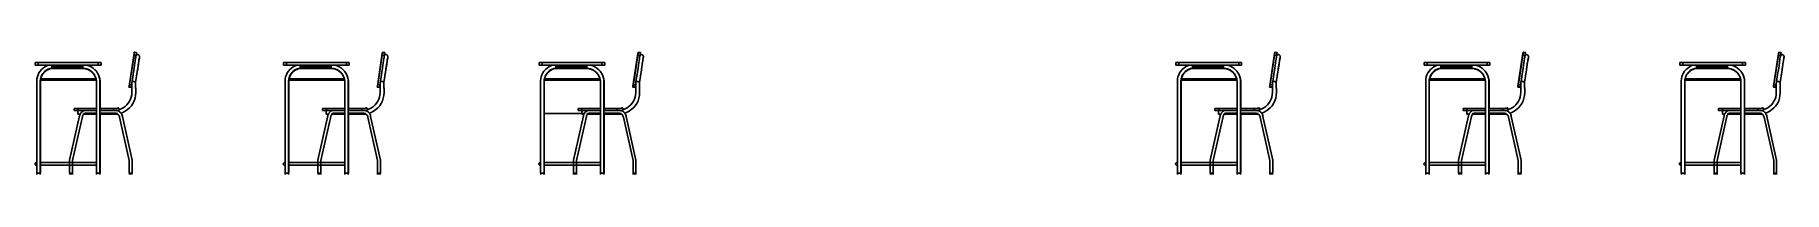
# Model space of a CAD drawing. Header units: metres. Extents: x 258817 to 259192, y 1878716 to 1878911.
# Drawn here: x 259068.73 to 259080.71, y 1878841.44 to 1878842.28 of the extents above; entities that cross this region are included whole.
import ezdxf

# ---------------------------------------------------------------- set-up
doc = ezdxf.new("R2010")
doc.units = ezdxf.units.M
doc.header["$MEASUREMENT"] = 0
doc.layers.add('Vistas', color=7, linetype='Continuous')

# ---------------------------------------------------------------- blocks, each defined once
blk = doc.blocks.new('silas')
for p, q in [((259019.184, 1878842.213), (259018.734, 1878842.213)), ((259018.734, 1878842.213), (259018.734, 1878842.193)), ((259018.754, 1878842.213), (259018.754, 1878842.193)), ((259019.164, 1878842.213), (259019.164, 1878842.193)), ((259019.184, 1878842.213), (259019.184, 1878842.193)), ((259019.376, 1878842.051), (259019.41, 1878842.274)), ((259019.41, 1878842.262), (259019.379, 1878842.061)), ((259019.411, 1878842.279), (259019.41, 1878842.274)), ((259019.411, 1878842.27), (259019.41, 1878842.267)), ((259019.41, 1878842.267), (259019.41, 1878842.265)), ((259019.41, 1878842.265), (259019.41, 1878842.262)), ((259019.41, 1878842.262), (259019.424, 1878842.26)), ((259019.411, 1878842.281), (259019.412, 1878842.282)), ((259019.411, 1878842.28), (259019.411, 1878842.281)), ((259019.411, 1878842.279), (259019.411, 1878842.28)), ((259019.412, 1878842.276), (259019.411, 1878842.274)), ((259019.411, 1878842.274), (259019.411, 1878842.272)), ((259019.411, 1878842.272), (259019.411, 1878842.27)), ((259019.412, 1878842.282), (259019.412, 1878842.282)), ((259019.412, 1878842.282), (259019.413, 1878842.282)), ((259019.413, 1878842.282), (259019.412, 1878842.281)), ((259019.412, 1878842.281), (259019.412, 1878842.28)), ((259019.412, 1878842.28), (259019.412, 1878842.279)), ((259019.412, 1878842.279), (259019.412, 1878842.278)), ((259019.412, 1878842.278), (259019.412, 1878842.276)), ((259019.413, 1878842.282), (259019.413, 1878842.282)), ((259019.413, 1878842.282), (259019.427, 1878842.28)), ((259019.42, 1878842.238), (259019.416, 1878842.21)), ((259019.422, 1878842.248), (259019.42, 1878842.238)), ((259019.423, 1878842.255), (259019.422, 1878842.248)), ((259019.422, 1878842.248), (259019.422, 1878842.247)), ((259019.424, 1878842.26), (259019.423, 1878842.255)), ((259019.425, 1878842.265), (259019.424, 1878842.263)), ((259019.427, 1878842.263), (259019.424, 1878842.261)), ((259019.424, 1878842.263), (259019.424, 1878842.26)), ((259019.424, 1878842.261), (259019.424, 1878842.26)), ((259019.424, 1878842.26), (259019.424, 1878842.26)), ((259019.426, 1878842.272), (259019.425, 1878842.27)), ((259019.425, 1878842.27), (259019.425, 1878842.268)), ((259019.425, 1878842.268), (259019.425, 1878842.265)), ((259019.427, 1878842.278), (259019.426, 1878842.277)), ((259019.426, 1878842.277), (259019.426, 1878842.276)), ((259019.426, 1878842.276), (259019.426, 1878842.274)), ((259019.426, 1878842.274), (259019.426, 1878842.272)), ((259019.427, 1878842.28), (259019.427, 1878842.279)), ((259019.427, 1878842.279), (259019.427, 1878842.279)), ((259019.427, 1878842.279), (259019.427, 1878842.278)), ((259019.43, 1878842.265), (259019.427, 1878842.263)), ((259019.433, 1878842.266), (259019.43, 1878842.265)), ((259019.437, 1878842.266), (259019.433, 1878842.266)), ((259019.44, 1878842.265), (259019.437, 1878842.266)), ((259019.443, 1878842.263), (259019.44, 1878842.265)), ((259019.444, 1878842.226), (259019.44, 1878842.198)), ((259019.44, 1878842.202), (259019.444, 1878842.224)), ((259019.445, 1878842.26), (259019.443, 1878842.263)), ((259019.447, 1878842.243), (259019.444, 1878842.226)), ((259019.444, 1878842.228), (259019.446, 1878842.242)), ((259019.444, 1878842.224), (259019.444, 1878842.228)), ((259019.447, 1878842.257), (259019.445, 1878842.26)), ((259019.446, 1878842.242), (259019.447, 1878842.245)), ((259019.448, 1878842.253), (259019.447, 1878842.257)), ((259019.447, 1878842.245), (259019.448, 1878842.25)), ((259019.448, 1878842.25), (259019.447, 1878842.243)), ((259019.448, 1878842.25), (259019.448, 1878842.253)), ((259020.884, 1878842.213), (259020.434, 1878842.213)), ((259020.434, 1878842.213), (259020.434, 1878842.193)), ((259020.454, 1878842.213), (259020.454, 1878842.193)), ((259020.864, 1878842.213), (259020.864, 1878842.193)), ((259020.884, 1878842.213), (259020.884, 1878842.193)), ((259021.076, 1878842.051), (259021.11, 1878842.274)), ((259021.11, 1878842.262), (259021.079, 1878842.061)), ((259021.111, 1878842.279), (259021.11, 1878842.274)), ((259021.111, 1878842.27), (259021.11, 1878842.267)), ((259021.11, 1878842.267), (259021.11, 1878842.265)), ((259021.11, 1878842.265), (259021.11, 1878842.262)), ((259021.11, 1878842.262), (259021.124, 1878842.26)), ((259021.111, 1878842.281), (259021.112, 1878842.282)), ((259021.111, 1878842.28), (259021.111, 1878842.281)), ((259021.111, 1878842.279), (259021.111, 1878842.28)), ((259021.112, 1878842.276), (259021.111, 1878842.274)), ((259021.111, 1878842.274), (259021.111, 1878842.272)), ((259021.111, 1878842.272), (259021.111, 1878842.27)), ((259021.112, 1878842.282), (259021.112, 1878842.282)), ((259021.112, 1878842.282), (259021.113, 1878842.282)), ((259021.113, 1878842.282), (259021.112, 1878842.281)), ((259021.112, 1878842.281), (259021.112, 1878842.28)), ((259021.112, 1878842.28), (259021.112, 1878842.279)), ((259021.112, 1878842.279), (259021.112, 1878842.278)), ((259021.112, 1878842.278), (259021.112, 1878842.276)), ((259021.113, 1878842.282), (259021.113, 1878842.282)), ((259021.113, 1878842.282), (259021.127, 1878842.28)), ((259021.12, 1878842.238), (259021.116, 1878842.21)), ((259021.122, 1878842.248), (259021.12, 1878842.238)), ((259021.123, 1878842.255), (259021.122, 1878842.248)), ((259021.122, 1878842.248), (259021.122, 1878842.247)), ((259021.124, 1878842.26), (259021.123, 1878842.255)), ((259021.125, 1878842.265), (259021.124, 1878842.263)), ((259021.127, 1878842.263), (259021.124, 1878842.261)), ((259021.124, 1878842.263), (259021.124, 1878842.26)), ((259021.124, 1878842.261), (259021.124, 1878842.26)), ((259021.124, 1878842.26), (259021.124, 1878842.26)), ((259021.126, 1878842.272), (259021.125, 1878842.27)), ((259021.125, 1878842.27), (259021.125, 1878842.268)), ((259021.125, 1878842.268), (259021.125, 1878842.265)), ((259021.127, 1878842.278), (259021.126, 1878842.277)), ((259021.126, 1878842.277), (259021.126, 1878842.276)), ((259021.126, 1878842.276), (259021.126, 1878842.274)), ((259021.126, 1878842.274), (259021.126, 1878842.272)), ((259021.127, 1878842.28), (259021.127, 1878842.279)), ((259021.127, 1878842.279), (259021.127, 1878842.279)), ((259021.127, 1878842.279), (259021.127, 1878842.278)), ((259021.13, 1878842.265), (259021.127, 1878842.263)), ((259021.133, 1878842.266), (259021.13, 1878842.265)), ((259021.137, 1878842.266), (259021.133, 1878842.266)), ((259021.14, 1878842.265), (259021.137, 1878842.266)), ((259021.143, 1878842.263), (259021.14, 1878842.265)), ((259021.144, 1878842.226), (259021.14, 1878842.198)), ((259021.14, 1878842.202), (259021.144, 1878842.224)), ((259021.145, 1878842.26), (259021.143, 1878842.263)), ((259021.147, 1878842.243), (259021.144, 1878842.226)), ((259021.144, 1878842.228), (259021.146, 1878842.242)), ((259021.144, 1878842.224), (259021.144, 1878842.228)), ((259021.147, 1878842.257), (259021.145, 1878842.26)), ((259021.146, 1878842.242), (259021.147, 1878842.245)), ((259021.148, 1878842.253), (259021.147, 1878842.257)), ((259021.147, 1878842.245), (259021.148, 1878842.25)), ((259021.148, 1878842.25), (259021.147, 1878842.243)), ((259021.148, 1878842.25), (259021.148, 1878842.253)), ((259022.634, 1878842.213), (259022.184, 1878842.213)), ((259022.184, 1878842.213), (259022.184, 1878842.193)), ((259022.204, 1878842.213), (259022.204, 1878842.193)), ((259022.614, 1878842.213), (259022.614, 1878842.193)), ((259022.634, 1878842.213), (259022.634, 1878842.193)), ((259022.826, 1878842.051), (259022.86, 1878842.274)), ((259022.86, 1878842.262), (259022.829, 1878842.061)), ((259022.861, 1878842.279), (259022.86, 1878842.274)), ((259022.861, 1878842.27), (259022.86, 1878842.267)), ((259022.86, 1878842.267), (259022.86, 1878842.265)), ((259022.86, 1878842.265), (259022.86, 1878842.262)), ((259022.86, 1878842.262), (259022.874, 1878842.26)), ((259022.861, 1878842.281), (259022.862, 1878842.282)), ((259022.861, 1878842.28), (259022.861, 1878842.281)), ((259022.861, 1878842.279), (259022.861, 1878842.28)), ((259022.862, 1878842.276), (259022.861, 1878842.274)), ((259022.861, 1878842.274), (259022.861, 1878842.272)), ((259022.861, 1878842.272), (259022.861, 1878842.27)), ((259022.862, 1878842.282), (259022.862, 1878842.282)), ((259022.862, 1878842.282), (259022.863, 1878842.282)), ((259022.863, 1878842.282), (259022.862, 1878842.281)), ((259022.862, 1878842.281), (259022.862, 1878842.28)), ((259022.862, 1878842.28), (259022.862, 1878842.279)), ((259022.862, 1878842.279), (259022.862, 1878842.278)), ((259022.862, 1878842.278), (259022.862, 1878842.276)), ((259022.863, 1878842.282), (259022.863, 1878842.282)), ((259022.863, 1878842.282), (259022.877, 1878842.28)), ((259022.87, 1878842.238), (259022.866, 1878842.21)), ((259022.872, 1878842.248), (259022.87, 1878842.238)), ((259022.873, 1878842.255), (259022.872, 1878842.248)), ((259022.872, 1878842.248), (259022.872, 1878842.247)), ((259022.874, 1878842.26), (259022.873, 1878842.255)), ((259022.875, 1878842.265), (259022.874, 1878842.263)), ((259022.877, 1878842.263), (259022.874, 1878842.261)), ((259022.874, 1878842.263), (259022.874, 1878842.26)), ((259022.874, 1878842.261), (259022.874, 1878842.26)), ((259022.874, 1878842.26), (259022.874, 1878842.26)), ((259022.876, 1878842.272), (259022.875, 1878842.27)), ((259022.875, 1878842.27), (259022.875, 1878842.268)), ((259022.875, 1878842.268), (259022.875, 1878842.265)), ((259022.877, 1878842.278), (259022.876, 1878842.277)), ((259022.876, 1878842.277), (259022.876, 1878842.276)), ((259022.876, 1878842.276), (259022.876, 1878842.274)), ((259022.876, 1878842.274), (259022.876, 1878842.272)), ((259022.877, 1878842.28), (259022.877, 1878842.279)), ((259022.877, 1878842.279), (259022.877, 1878842.279)), ((259022.877, 1878842.279), (259022.877, 1878842.278)), ((259022.88, 1878842.265), (259022.877, 1878842.263)), ((259022.883, 1878842.266), (259022.88, 1878842.265)), ((259022.887, 1878842.266), (259022.883, 1878842.266)), ((259022.89, 1878842.265), (259022.887, 1878842.266)), ((259022.893, 1878842.263), (259022.89, 1878842.265)), ((259022.894, 1878842.226), (259022.89, 1878842.198)), ((259022.89, 1878842.202), (259022.894, 1878842.224)), ((259022.895, 1878842.26), (259022.893, 1878842.263)), ((259022.897, 1878842.243), (259022.894, 1878842.226)), ((259022.894, 1878842.228), (259022.896, 1878842.242)), ((259022.894, 1878842.224), (259022.894, 1878842.228)), ((259022.897, 1878842.257), (259022.895, 1878842.26)), ((259022.896, 1878842.242), (259022.897, 1878842.245)), ((259022.898, 1878842.253), (259022.897, 1878842.257)), ((259022.897, 1878842.245), (259022.898, 1878842.25)), ((259022.898, 1878842.25), (259022.897, 1878842.243)), ((259022.898, 1878842.25), (259022.898, 1878842.253)), ((259026.994, 1878842.213), (259026.544, 1878842.213)), ((259026.544, 1878842.213), (259026.544, 1878842.193)), ((259026.564, 1878842.213), (259026.564, 1878842.193)), ((259026.974, 1878842.213), (259026.974, 1878842.193)), ((259026.994, 1878842.213), (259026.994, 1878842.193)), ((259027.186, 1878842.051), (259027.22, 1878842.274)), ((259027.22, 1878842.262), (259027.189, 1878842.061)), ((259027.221, 1878842.279), (259027.22, 1878842.274)), ((259027.221, 1878842.27), (259027.22, 1878842.267)), ((259027.22, 1878842.267), (259027.22, 1878842.265)), ((259027.22, 1878842.265), (259027.22, 1878842.262)), ((259027.22, 1878842.262), (259027.234, 1878842.26)), ((259027.221, 1878842.281), (259027.222, 1878842.282)), ((259027.221, 1878842.28), (259027.221, 1878842.281)), ((259027.221, 1878842.279), (259027.221, 1878842.28)), ((259027.222, 1878842.276), (259027.221, 1878842.274)), ((259027.221, 1878842.274), (259027.221, 1878842.272)), ((259027.221, 1878842.272), (259027.221, 1878842.27)), ((259027.222, 1878842.282), (259027.222, 1878842.282)), ((259027.222, 1878842.282), (259027.223, 1878842.282)), ((259027.223, 1878842.282), (259027.222, 1878842.281)), ((259027.222, 1878842.281), (259027.222, 1878842.28)), ((259027.222, 1878842.28), (259027.222, 1878842.279)), ((259027.222, 1878842.279), (259027.222, 1878842.278)), ((259027.222, 1878842.278), (259027.222, 1878842.276)), ((259027.223, 1878842.282), (259027.223, 1878842.282)), ((259027.223, 1878842.282), (259027.237, 1878842.28)), ((259027.23, 1878842.238), (259027.226, 1878842.21)), ((259027.232, 1878842.248), (259027.23, 1878842.238)), ((259027.233, 1878842.255), (259027.232, 1878842.248)), ((259027.232, 1878842.248), (259027.232, 1878842.247)), ((259027.234, 1878842.26), (259027.233, 1878842.255)), ((259027.235, 1878842.265), (259027.234, 1878842.263)), ((259027.237, 1878842.263), (259027.234, 1878842.261)), ((259027.234, 1878842.263), (259027.234, 1878842.26)), ((259027.234, 1878842.261), (259027.234, 1878842.26)), ((259027.234, 1878842.26), (259027.234, 1878842.26)), ((259027.236, 1878842.272), (259027.235, 1878842.27)), ((259027.235, 1878842.27), (259027.235, 1878842.268)), ((259027.235, 1878842.268), (259027.235, 1878842.265)), ((259027.237, 1878842.278), (259027.236, 1878842.277)), ((259027.236, 1878842.277), (259027.236, 1878842.276)), ((259027.236, 1878842.276), (259027.236, 1878842.274)), ((259027.236, 1878842.274), (259027.236, 1878842.272)), ((259027.237, 1878842.28), (259027.237, 1878842.279)), ((259027.237, 1878842.279), (259027.237, 1878842.279)), ((259027.237, 1878842.279), (259027.237, 1878842.278)), ((259027.24, 1878842.265), (259027.237, 1878842.263)), ((259027.243, 1878842.266), (259027.24, 1878842.265)), ((259027.247, 1878842.266), (259027.243, 1878842.266)), ((259027.25, 1878842.265), (259027.247, 1878842.266)), ((259027.253, 1878842.263), (259027.25, 1878842.265)), ((259027.254, 1878842.226), (259027.25, 1878842.198)), ((259027.25, 1878842.202), (259027.254, 1878842.224)), ((259027.255, 1878842.26), (259027.253, 1878842.263)), ((259027.257, 1878842.243), (259027.254, 1878842.226)), ((259027.254, 1878842.228), (259027.256, 1878842.242)), ((259027.254, 1878842.224), (259027.254, 1878842.228)), ((259027.257, 1878842.257), (259027.255, 1878842.26)), ((259027.256, 1878842.242), (259027.257, 1878842.245)), ((259027.258, 1878842.253), (259027.257, 1878842.257)), ((259027.257, 1878842.245), (259027.258, 1878842.25)), ((259027.258, 1878842.25), (259027.257, 1878842.243)), ((259027.258, 1878842.25), (259027.258, 1878842.253)), ((259028.694, 1878842.213), (259028.244, 1878842.213)), ((259028.244, 1878842.213), (259028.244, 1878842.193)), ((259028.264, 1878842.213), (259028.264, 1878842.193)), ((259028.674, 1878842.213), (259028.674, 1878842.193)), ((259028.694, 1878842.213), (259028.694, 1878842.193)), ((259028.886, 1878842.051), (259028.92, 1878842.274)), ((259028.92, 1878842.262), (259028.889, 1878842.061)), ((259028.921, 1878842.279), (259028.92, 1878842.274)), ((259028.921, 1878842.27), (259028.92, 1878842.267)), ((259028.92, 1878842.267), (259028.92, 1878842.265)), ((259028.92, 1878842.265), (259028.92, 1878842.262)), ((259028.92, 1878842.262), (259028.934, 1878842.26)), ((259028.921, 1878842.281), (259028.922, 1878842.282)), ((259028.921, 1878842.28), (259028.921, 1878842.281)), ((259028.921, 1878842.279), (259028.921, 1878842.28)), ((259028.922, 1878842.276), (259028.921, 1878842.274)), ((259028.921, 1878842.274), (259028.921, 1878842.272)), ((259028.921, 1878842.272), (259028.921, 1878842.27)), ((259028.922, 1878842.282), (259028.922, 1878842.282)), ((259028.922, 1878842.282), (259028.923, 1878842.282)), ((259028.923, 1878842.282), (259028.922, 1878842.281)), ((259028.922, 1878842.281), (259028.922, 1878842.28)), ((259028.922, 1878842.28), (259028.922, 1878842.279)), ((259028.922, 1878842.279), (259028.922, 1878842.278)), ((259028.922, 1878842.278), (259028.922, 1878842.276)), ((259028.923, 1878842.282), (259028.923, 1878842.282)), ((259028.923, 1878842.282), (259028.937, 1878842.28)), ((259028.93, 1878842.238), (259028.926, 1878842.21)), ((259028.932, 1878842.248), (259028.93, 1878842.238)), ((259028.933, 1878842.255), (259028.932, 1878842.248)), ((259028.932, 1878842.248), (259028.932, 1878842.247)), ((259028.934, 1878842.26), (259028.933, 1878842.255)), ((259028.935, 1878842.265), (259028.934, 1878842.263)), ((259028.937, 1878842.263), (259028.934, 1878842.261)), ((259028.934, 1878842.263), (259028.934, 1878842.26)), ((259028.934, 1878842.261), (259028.934, 1878842.26)), ((259028.934, 1878842.26), (259028.934, 1878842.26)), ((259028.936, 1878842.272), (259028.935, 1878842.27)), ((259028.935, 1878842.27), (259028.935, 1878842.268)), ((259028.935, 1878842.268), (259028.935, 1878842.265)), ((259028.937, 1878842.278), (259028.936, 1878842.277)), ((259028.936, 1878842.277), (259028.936, 1878842.276)), ((259028.936, 1878842.276), (259028.936, 1878842.274)), ((259028.936, 1878842.274), (259028.936, 1878842.272)), ((259028.937, 1878842.28), (259028.937, 1878842.279)), ((259028.937, 1878842.279), (259028.937, 1878842.279)), ((259028.937, 1878842.279), (259028.937, 1878842.278)), ((259028.94, 1878842.265), (259028.937, 1878842.263)), ((259028.943, 1878842.266), (259028.94, 1878842.265)), ((259028.947, 1878842.266), (259028.943, 1878842.266)), ((259028.95, 1878842.265), (259028.947, 1878842.266)), ((259028.953, 1878842.263), (259028.95, 1878842.265)), ((259028.954, 1878842.226), (259028.95, 1878842.198)), ((259028.95, 1878842.202), (259028.954, 1878842.224)), ((259028.955, 1878842.26), (259028.953, 1878842.263)), ((259028.957, 1878842.243), (259028.954, 1878842.226)), ((259028.954, 1878842.228), (259028.956, 1878842.242)), ((259028.954, 1878842.224), (259028.954, 1878842.228)), ((259028.957, 1878842.257), (259028.955, 1878842.26)), ((259028.956, 1878842.242), (259028.957, 1878842.245)), ((259028.958, 1878842.253), (259028.957, 1878842.257)), ((259028.957, 1878842.245), (259028.958, 1878842.25)), ((259028.958, 1878842.25), (259028.957, 1878842.243)), ((259028.958, 1878842.25), (259028.958, 1878842.253)), ((259030.444, 1878842.213), (259029.994, 1878842.213)), ((259029.994, 1878842.213), (259029.994, 1878842.193)), ((259030.014, 1878842.213), (259030.014, 1878842.193)), ((259030.424, 1878842.213), (259030.424, 1878842.193)), ((259030.444, 1878842.213), (259030.444, 1878842.193)), ((259030.636, 1878842.051), (259030.67, 1878842.274)), ((259030.67, 1878842.262), (259030.639, 1878842.061)), ((259030.671, 1878842.279), (259030.67, 1878842.274)), ((259030.671, 1878842.27), (259030.67, 1878842.267)), ((259030.67, 1878842.267), (259030.67, 1878842.265)), ((259030.67, 1878842.265), (259030.67, 1878842.262)), ((259030.67, 1878842.262), (259030.684, 1878842.26)), ((259030.671, 1878842.281), (259030.672, 1878842.282)), ((259030.671, 1878842.28), (259030.671, 1878842.281)), ((259030.671, 1878842.279), (259030.671, 1878842.28)), ((259030.672, 1878842.276), (259030.671, 1878842.274)), ((259030.671, 1878842.274), (259030.671, 1878842.272)), ((259030.671, 1878842.272), (259030.671, 1878842.27)), ((259030.672, 1878842.282), (259030.672, 1878842.282)), ((259030.672, 1878842.282), (259030.673, 1878842.282)), ((259030.673, 1878842.282), (259030.672, 1878842.281)), ((259030.672, 1878842.281), (259030.672, 1878842.28)), ((259030.672, 1878842.28), (259030.672, 1878842.279)), ((259030.672, 1878842.279), (259030.672, 1878842.278)), ((259030.672, 1878842.278), (259030.672, 1878842.276)), ((259030.673, 1878842.282), (259030.673, 1878842.282)), ((259030.673, 1878842.282), (259030.687, 1878842.28)), ((259030.68, 1878842.238), (259030.676, 1878842.21)), ((259030.682, 1878842.248), (259030.68, 1878842.238)), ((259030.683, 1878842.255), (259030.682, 1878842.248)), ((259030.682, 1878842.248), (259030.682, 1878842.247)), ((259030.684, 1878842.26), (259030.683, 1878842.255)), ((259030.685, 1878842.265), (259030.684, 1878842.263)), ((259030.687, 1878842.263), (259030.684, 1878842.261)), ((259030.684, 1878842.263), (259030.684, 1878842.26)), ((259030.684, 1878842.261), (259030.684, 1878842.26)), ((259030.684, 1878842.26), (259030.684, 1878842.26)), ((259030.686, 1878842.272), (259030.685, 1878842.27)), ((259030.685, 1878842.27), (259030.685, 1878842.268)), ((259030.685, 1878842.268), (259030.685, 1878842.265)), ((259030.687, 1878842.278), (259030.686, 1878842.277)), ((259030.686, 1878842.277), (259030.686, 1878842.276)), ((259030.686, 1878842.276), (259030.686, 1878842.274)), ((259030.686, 1878842.274), (259030.686, 1878842.272)), ((259030.687, 1878842.28), (259030.687, 1878842.279)), ((259030.687, 1878842.279), (259030.687, 1878842.279)), ((259030.687, 1878842.279), (259030.687, 1878842.278)), ((259030.69, 1878842.265), (259030.687, 1878842.263)), ((259030.693, 1878842.266), (259030.69, 1878842.265)), ((259030.697, 1878842.266), (259030.693, 1878842.266)), ((259030.7, 1878842.265), (259030.697, 1878842.266)), ((259030.703, 1878842.263), (259030.7, 1878842.265)), ((259030.704, 1878842.226), (259030.7, 1878842.198)), ((259030.7, 1878842.202), (259030.704, 1878842.224)), ((259030.705, 1878842.26), (259030.703, 1878842.263)), ((259030.707, 1878842.243), (259030.704, 1878842.226)), ((259030.704, 1878842.228), (259030.706, 1878842.242)), ((259030.704, 1878842.224), (259030.704, 1878842.228)), ((259030.707, 1878842.257), (259030.705, 1878842.26)), ((259030.706, 1878842.242), (259030.707, 1878842.245)), ((259030.708, 1878842.253), (259030.707, 1878842.257)), ((259030.707, 1878842.245), (259030.708, 1878842.25)), ((259030.708, 1878842.25), (259030.707, 1878842.243)), ((259030.708, 1878842.25), (259030.708, 1878842.253)), ((259019.184, 1878842.193), (259018.734, 1878842.193)), ((259018.745, 1878842.1), (259018.744, 1878842.086)), ((259018.748, 1878842.114), (259018.745, 1878842.1)), ((259018.753, 1878842.128), (259018.748, 1878842.114)), ((259018.759, 1878842.141), (259018.753, 1878842.128)), ((259018.767, 1878842.153), (259018.759, 1878842.141)), ((259018.777, 1878842.164), (259018.767, 1878842.153)), ((259018.769, 1878842.097), (259018.77, 1878842.1)), ((259018.769, 1878842.097), (259018.769, 1878842.097)), ((259018.769, 1878842.097), (259018.769, 1878842.097)), ((259018.769, 1878842.096), (259018.769, 1878842.097)), ((259018.769, 1878842.094), (259018.769, 1878842.096)), ((259018.769, 1878842.093), (259018.769, 1878842.094)), ((259018.77, 1878842.1), (259018.771, 1878842.106)), ((259019.15, 1878842.1), (259018.77, 1878842.1)), ((259019.15, 1878842.1), (259018.77, 1878842.1)), ((259018.77, 1878842.1), (259018.77, 1878842.1)), ((259018.77, 1878842.094), (259018.77, 1878842.096)), ((259018.77, 1878842.093), (259018.77, 1878842.094)), ((259018.771, 1878842.106), (259018.772, 1878842.108)), ((259018.771, 1878842.1), (259018.772, 1878842.105)), ((259018.771, 1878842.097), (259018.771, 1878842.1)), ((259018.771, 1878842.1), (259018.771, 1878842.1)), ((259018.772, 1878842.108), (259018.775, 1878842.117)), ((259018.772, 1878842.105), (259018.776, 1878842.116)), ((259018.775, 1878842.119), (259018.78, 1878842.127)), ((259018.775, 1878842.118), (259018.775, 1878842.119)), ((259018.775, 1878842.117), (259018.775, 1878842.118)), ((259018.776, 1878842.116), (259018.781, 1878842.127)), ((259018.788, 1878842.174), (259018.777, 1878842.164)), ((259018.78, 1878842.129), (259018.786, 1878842.137)), ((259018.78, 1878842.127), (259018.78, 1878842.129)), ((259018.781, 1878842.127), (259018.788, 1878842.136)), ((259018.786, 1878842.137), (259018.787, 1878842.138)), ((259018.787, 1878842.138), (259018.794, 1878842.146)), ((259018.8, 1878842.182), (259018.788, 1878842.174)), ((259018.788, 1878842.136), (259018.795, 1878842.145)), ((259018.794, 1878842.147), (259018.802, 1878842.154)), ((259018.794, 1878842.146), (259018.794, 1878842.147)), ((259018.795, 1878842.145), (259018.804, 1878842.152)), ((259018.813, 1878842.189), (259018.8, 1878842.182)), ((259018.802, 1878842.154), (259018.803, 1878842.155)), ((259018.803, 1878842.155), (259018.812, 1878842.161)), ((259018.804, 1878842.152), (259018.813, 1878842.159)), ((259018.812, 1878842.161), (259018.813, 1878842.161)), ((259018.826, 1878842.193), (259018.813, 1878842.189)), ((259018.813, 1878842.161), (259018.823, 1878842.166)), ((259018.813, 1878842.159), (259018.824, 1878842.164)), ((259018.823, 1878842.166), (259018.834, 1878842.17)), ((259018.823, 1878842.166), (259018.823, 1878842.166)), ((259018.824, 1878842.164), (259018.834, 1878842.168)), ((259018.834, 1878842.17), (259018.845, 1878842.172)), ((259018.834, 1878842.168), (259018.846, 1878842.17)), ((259018.834, 1878842.17), (259018.834, 1878842.17)), ((259018.843, 1878842.184), (259018.856, 1878842.185)), ((259018.843, 1878842.182), (259018.844, 1878842.182)), ((259018.844, 1878842.182), (259018.857, 1878842.183)), ((259018.845, 1878842.172), (259018.857, 1878842.173)), ((259018.845, 1878842.172), (259018.845, 1878842.172)), ((259018.846, 1878842.17), (259018.857, 1878842.171)), ((259019.065, 1878842.183), (259018.857, 1878842.183)), ((259018.857, 1878842.173), (259019.064, 1878842.173)), ((259018.857, 1878842.171), (259019.065, 1878842.171)), ((259019.064, 1878842.173), (259019.065, 1878842.173)), ((259019.065, 1878842.173), (259019.075, 1878842.172)), ((259019.065, 1878842.171), (259019.076, 1878842.169)), ((259019.075, 1878842.172), (259019.077, 1878842.171)), ((259019.076, 1878842.169), (259019.087, 1878842.166)), ((259019.077, 1878842.171), (259019.086, 1878842.169)), ((259019.086, 1878842.169), (259019.097, 1878842.165)), ((259019.087, 1878842.166), (259019.098, 1878842.162)), ((259019.094, 1878842.192), (259019.09, 1878842.193)), ((259019.107, 1878842.187), (259019.094, 1878842.192)), ((259019.097, 1878842.165), (259019.098, 1878842.164)), ((259019.098, 1878842.164), (259019.107, 1878842.159)), ((259019.098, 1878842.162), (259019.108, 1878842.157)), ((259019.12, 1878842.18), (259019.107, 1878842.187)), ((259019.107, 1878842.159), (259019.109, 1878842.158)), ((259019.108, 1878842.157), (259019.117, 1878842.15)), ((259019.109, 1878842.158), (259019.116, 1878842.153)), ((259019.116, 1878842.153), (259019.118, 1878842.151)), ((259019.117, 1878842.15), (259019.126, 1878842.143)), ((259019.118, 1878842.151), (259019.125, 1878842.145)), ((259019.132, 1878842.172), (259019.12, 1878842.18)), ((259019.125, 1878842.145), (259019.126, 1878842.143)), ((259019.126, 1878842.143), (259019.132, 1878842.137)), ((259019.126, 1878842.143), (259019.133, 1878842.134)), ((259019.142, 1878842.162), (259019.132, 1878842.172)), ((259019.132, 1878842.137), (259019.139, 1878842.127)), ((259019.133, 1878842.134), (259019.14, 1878842.125)), ((259019.139, 1878842.127), (259019.14, 1878842.125)), ((259019.14, 1878842.125), (259019.145, 1878842.115)), ((259019.14, 1878842.125), (259019.144, 1878842.117)), ((259019.152, 1878842.152), (259019.142, 1878842.162)), ((259019.144, 1878842.117), (259019.145, 1878842.115)), ((259019.145, 1878842.115), (259019.149, 1878842.107)), ((259019.145, 1878842.115), (259019.149, 1878842.105)), ((259019.149, 1878842.107), (259019.149, 1878842.105)), ((259019.149, 1878842.105), (259019.15, 1878842.1)), ((259019.15, 1878842.1), (259019.151, 1878842.097)), ((259019.15, 1878842.1), (259019.15, 1878842.1)), ((259019.151, 1878842.097), (259019.151, 1878842.097)), ((259019.151, 1878842.097), (259019.151, 1878842.096)), ((259019.151, 1878842.096), (259019.151, 1878842.096)), ((259019.151, 1878842.096), (259019.152, 1878842.093)), ((259019.16, 1878842.14), (259019.152, 1878842.152)), ((259019.167, 1878842.127), (259019.16, 1878842.14)), ((259019.172, 1878842.114), (259019.167, 1878842.127)), ((259019.172, 1878842.113), (259019.172, 1878842.114)), ((259019.172, 1878842.112), (259019.172, 1878842.113)), ((259019.175, 1878842.1), (259019.172, 1878842.113)), ((259019.176, 1878842.098), (259019.172, 1878842.112)), ((259019.176, 1878842.098), (259019.175, 1878842.1)), ((259019.178, 1878842.084), (259019.176, 1878842.098)), ((259019.177, 1878842.086), (259019.176, 1878842.098)), ((259019.404, 1878842.13), (259019.397, 1878842.082)), ((259019.411, 1878842.174), (259019.404, 1878842.13)), ((259019.416, 1878842.21), (259019.411, 1878842.174)), ((259019.428, 1878842.118), (259019.421, 1878842.074)), ((259019.421, 1878842.077), (259019.427, 1878842.117)), ((259019.427, 1878842.117), (259019.428, 1878842.124)), ((259019.434, 1878842.161), (259019.428, 1878842.118)), ((259019.428, 1878842.124), (259019.434, 1878842.16)), ((259019.44, 1878842.198), (259019.434, 1878842.161)), ((259019.434, 1878842.16), (259019.435, 1878842.166)), ((259019.435, 1878842.166), (259019.439, 1878842.196)), ((259019.439, 1878842.196), (259019.44, 1878842.202)), ((259020.884, 1878842.193), (259020.434, 1878842.193)), ((259020.445, 1878842.1), (259020.444, 1878842.086)), ((259020.448, 1878842.114), (259020.445, 1878842.1)), ((259020.453, 1878842.128), (259020.448, 1878842.114)), ((259020.459, 1878842.141), (259020.453, 1878842.128)), ((259020.467, 1878842.153), (259020.459, 1878842.141)), ((259020.477, 1878842.164), (259020.467, 1878842.153)), ((259020.469, 1878842.097), (259020.47, 1878842.1)), ((259020.469, 1878842.097), (259020.469, 1878842.097)), ((259020.469, 1878842.097), (259020.469, 1878842.097)), ((259020.469, 1878842.096), (259020.469, 1878842.097)), ((259020.469, 1878842.094), (259020.469, 1878842.096)), ((259020.469, 1878842.093), (259020.469, 1878842.094)), ((259020.47, 1878842.1), (259020.471, 1878842.106)), ((259020.85, 1878842.1), (259020.47, 1878842.1)), ((259020.85, 1878842.1), (259020.47, 1878842.1)), ((259020.47, 1878842.1), (259020.47, 1878842.1)), ((259020.47, 1878842.094), (259020.47, 1878842.096)), ((259020.47, 1878842.093), (259020.47, 1878842.094)), ((259020.471, 1878842.106), (259020.472, 1878842.108)), ((259020.471, 1878842.1), (259020.472, 1878842.105)), ((259020.471, 1878842.097), (259020.471, 1878842.1)), ((259020.471, 1878842.1), (259020.471, 1878842.1)), ((259020.472, 1878842.108), (259020.475, 1878842.117)), ((259020.472, 1878842.105), (259020.476, 1878842.116)), ((259020.475, 1878842.119), (259020.48, 1878842.127)), ((259020.475, 1878842.118), (259020.475, 1878842.119)), ((259020.475, 1878842.117), (259020.475, 1878842.118)), ((259020.476, 1878842.116), (259020.481, 1878842.127)), ((259020.488, 1878842.174), (259020.477, 1878842.164)), ((259020.48, 1878842.129), (259020.486, 1878842.137)), ((259020.48, 1878842.127), (259020.48, 1878842.129)), ((259020.481, 1878842.127), (259020.488, 1878842.136)), ((259020.486, 1878842.137), (259020.487, 1878842.138)), ((259020.487, 1878842.138), (259020.494, 1878842.146)), ((259020.5, 1878842.182), (259020.488, 1878842.174)), ((259020.488, 1878842.136), (259020.495, 1878842.145)), ((259020.494, 1878842.147), (259020.502, 1878842.154)), ((259020.494, 1878842.146), (259020.494, 1878842.147)), ((259020.495, 1878842.145), (259020.504, 1878842.152)), ((259020.513, 1878842.189), (259020.5, 1878842.182)), ((259020.502, 1878842.154), (259020.503, 1878842.155)), ((259020.503, 1878842.155), (259020.512, 1878842.161)), ((259020.504, 1878842.152), (259020.513, 1878842.159)), ((259020.512, 1878842.161), (259020.513, 1878842.161)), ((259020.526, 1878842.193), (259020.513, 1878842.189)), ((259020.513, 1878842.161), (259020.523, 1878842.166)), ((259020.513, 1878842.159), (259020.524, 1878842.164)), ((259020.523, 1878842.166), (259020.534, 1878842.17)), ((259020.523, 1878842.166), (259020.523, 1878842.166)), ((259020.524, 1878842.164), (259020.534, 1878842.168)), ((259020.534, 1878842.17), (259020.545, 1878842.172)), ((259020.534, 1878842.168), (259020.546, 1878842.17)), ((259020.534, 1878842.17), (259020.534, 1878842.17)), ((259020.543, 1878842.184), (259020.556, 1878842.185)), ((259020.543, 1878842.182), (259020.544, 1878842.182)), ((259020.543, 1878842.182), (259020.544, 1878842.182)), ((259020.544, 1878842.182), (259020.557, 1878842.183)), ((259020.544, 1878842.182), (259020.557, 1878842.183)), ((259020.545, 1878842.172), (259020.557, 1878842.173)), ((259020.545, 1878842.172), (259020.545, 1878842.172)), ((259020.546, 1878842.17), (259020.557, 1878842.171)), ((259020.765, 1878842.183), (259020.557, 1878842.183)), ((259020.557, 1878842.173), (259020.764, 1878842.173)), ((259020.557, 1878842.171), (259020.765, 1878842.171)), ((259020.764, 1878842.173), (259020.765, 1878842.173)), ((259020.765, 1878842.173), (259020.775, 1878842.172)), ((259020.765, 1878842.171), (259020.776, 1878842.169)), ((259020.775, 1878842.172), (259020.777, 1878842.171)), ((259020.776, 1878842.169), (259020.787, 1878842.166)), ((259020.777, 1878842.171), (259020.786, 1878842.169)), ((259020.786, 1878842.169), (259020.797, 1878842.165)), ((259020.787, 1878842.166), (259020.798, 1878842.162)), ((259020.794, 1878842.192), (259020.79, 1878842.193)), ((259020.807, 1878842.187), (259020.794, 1878842.192)), ((259020.797, 1878842.165), (259020.798, 1878842.164)), ((259020.798, 1878842.164), (259020.807, 1878842.159)), ((259020.798, 1878842.162), (259020.808, 1878842.157)), ((259020.82, 1878842.18), (259020.807, 1878842.187)), ((259020.807, 1878842.159), (259020.809, 1878842.158)), ((259020.808, 1878842.157), (259020.817, 1878842.15)), ((259020.809, 1878842.158), (259020.816, 1878842.153)), ((259020.816, 1878842.153), (259020.818, 1878842.151)), ((259020.817, 1878842.15), (259020.826, 1878842.143)), ((259020.818, 1878842.151), (259020.825, 1878842.145)), ((259020.832, 1878842.172), (259020.82, 1878842.18)), ((259020.825, 1878842.145), (259020.826, 1878842.143)), ((259020.826, 1878842.143), (259020.832, 1878842.137)), ((259020.826, 1878842.143), (259020.833, 1878842.134)), ((259020.842, 1878842.162), (259020.832, 1878842.172)), ((259020.832, 1878842.137), (259020.839, 1878842.127)), ((259020.833, 1878842.134), (259020.84, 1878842.125)), ((259020.839, 1878842.127), (259020.84, 1878842.125)), ((259020.84, 1878842.125), (259020.845, 1878842.115)), ((259020.84, 1878842.125), (259020.844, 1878842.117)), ((259020.852, 1878842.152), (259020.842, 1878842.162)), ((259020.844, 1878842.117), (259020.845, 1878842.115)), ((259020.845, 1878842.115), (259020.849, 1878842.107)), ((259020.845, 1878842.115), (259020.849, 1878842.105)), ((259020.849, 1878842.107), (259020.849, 1878842.105)), ((259020.849, 1878842.105), (259020.85, 1878842.1)), ((259020.85, 1878842.1), (259020.851, 1878842.097)), ((259020.85, 1878842.1), (259020.85, 1878842.1)), ((259020.851, 1878842.097), (259020.851, 1878842.097)), ((259020.851, 1878842.097), (259020.851, 1878842.096)), ((259020.851, 1878842.096), (259020.851, 1878842.096)), ((259020.851, 1878842.096), (259020.852, 1878842.093)), ((259020.86, 1878842.14), (259020.852, 1878842.152)), ((259020.867, 1878842.127), (259020.86, 1878842.14)), ((259020.872, 1878842.114), (259020.867, 1878842.127)), ((259020.872, 1878842.113), (259020.872, 1878842.114)), ((259020.872, 1878842.112), (259020.872, 1878842.113)), ((259020.875, 1878842.1), (259020.872, 1878842.113)), ((259020.876, 1878842.098), (259020.872, 1878842.112)), ((259020.876, 1878842.098), (259020.875, 1878842.1)), ((259020.878, 1878842.084), (259020.876, 1878842.098)), ((259020.877, 1878842.086), (259020.876, 1878842.098)), ((259021.104, 1878842.13), (259021.097, 1878842.082)), ((259021.111, 1878842.174), (259021.104, 1878842.13)), ((259021.116, 1878842.21), (259021.111, 1878842.174)), ((259021.128, 1878842.118), (259021.121, 1878842.074)), ((259021.121, 1878842.077), (259021.127, 1878842.117)), ((259021.127, 1878842.117), (259021.128, 1878842.124)), ((259021.134, 1878842.161), (259021.128, 1878842.118)), ((259021.128, 1878842.124), (259021.134, 1878842.16)), ((259021.14, 1878842.198), (259021.134, 1878842.161)), ((259021.134, 1878842.16), (259021.135, 1878842.166)), ((259021.135, 1878842.166), (259021.139, 1878842.196)), ((259021.139, 1878842.196), (259021.14, 1878842.202)), ((259022.634, 1878842.193), (259022.184, 1878842.193)), ((259022.195, 1878842.1), (259022.194, 1878842.086)), ((259022.198, 1878842.114), (259022.195, 1878842.1)), ((259022.203, 1878842.128), (259022.198, 1878842.114)), ((259022.209, 1878842.141), (259022.203, 1878842.128)), ((259022.217, 1878842.153), (259022.209, 1878842.141)), ((259022.227, 1878842.164), (259022.217, 1878842.153)), ((259022.219, 1878842.097), (259022.22, 1878842.1)), ((259022.219, 1878842.097), (259022.219, 1878842.097)), ((259022.219, 1878842.097), (259022.219, 1878842.097)), ((259022.219, 1878842.096), (259022.219, 1878842.097)), ((259022.219, 1878842.094), (259022.219, 1878842.096)), ((259022.219, 1878842.093), (259022.219, 1878842.094)), ((259022.22, 1878842.1), (259022.221, 1878842.106)), ((259022.6, 1878842.1), (259022.22, 1878842.1)), ((259022.6, 1878842.1), (259022.22, 1878842.1)), ((259022.22, 1878842.1), (259022.22, 1878842.1)), ((259022.22, 1878842.094), (259022.22, 1878842.096)), ((259022.22, 1878842.093), (259022.22, 1878842.094)), ((259022.221, 1878842.106), (259022.222, 1878842.108)), ((259022.221, 1878842.1), (259022.222, 1878842.105)), ((259022.221, 1878842.097), (259022.221, 1878842.1)), ((259022.221, 1878842.1), (259022.221, 1878842.1)), ((259022.222, 1878842.108), (259022.225, 1878842.117)), ((259022.222, 1878842.105), (259022.226, 1878842.116)), ((259022.225, 1878842.119), (259022.23, 1878842.127)), ((259022.225, 1878842.118), (259022.225, 1878842.119)), ((259022.225, 1878842.117), (259022.225, 1878842.118)), ((259022.226, 1878842.116), (259022.231, 1878842.127)), ((259022.238, 1878842.174), (259022.227, 1878842.164)), ((259022.23, 1878842.129), (259022.236, 1878842.137)), ((259022.23, 1878842.127), (259022.23, 1878842.129)), ((259022.231, 1878842.127), (259022.238, 1878842.136)), ((259022.236, 1878842.137), (259022.237, 1878842.138)), ((259022.237, 1878842.138), (259022.244, 1878842.146)), ((259022.25, 1878842.182), (259022.238, 1878842.174)), ((259022.238, 1878842.136), (259022.245, 1878842.145)), ((259022.244, 1878842.147), (259022.252, 1878842.154)), ((259022.244, 1878842.146), (259022.244, 1878842.147)), ((259022.245, 1878842.145), (259022.254, 1878842.152)), ((259022.263, 1878842.189), (259022.25, 1878842.182)), ((259022.252, 1878842.154), (259022.253, 1878842.155)), ((259022.253, 1878842.155), (259022.262, 1878842.161)), ((259022.254, 1878842.152), (259022.263, 1878842.159)), ((259022.262, 1878842.161), (259022.263, 1878842.161)), ((259022.276, 1878842.193), (259022.263, 1878842.189)), ((259022.263, 1878842.161), (259022.273, 1878842.166)), ((259022.263, 1878842.159), (259022.274, 1878842.164)), ((259022.273, 1878842.166), (259022.284, 1878842.17)), ((259022.273, 1878842.166), (259022.273, 1878842.166)), ((259022.274, 1878842.164), (259022.284, 1878842.168)), ((259022.284, 1878842.17), (259022.295, 1878842.172)), ((259022.284, 1878842.168), (259022.296, 1878842.17)), ((259022.284, 1878842.17), (259022.284, 1878842.17)), ((259022.293, 1878842.184), (259022.306, 1878842.185)), ((259022.293, 1878842.182), (259022.294, 1878842.182)), ((259022.293, 1878842.182), (259022.294, 1878842.182)), ((259022.294, 1878842.182), (259022.307, 1878842.183)), ((259022.294, 1878842.182), (259022.307, 1878842.183)), ((259022.295, 1878842.172), (259022.307, 1878842.173)), ((259022.295, 1878842.172), (259022.295, 1878842.172)), ((259022.296, 1878842.17), (259022.307, 1878842.171)), ((259022.515, 1878842.183), (259022.307, 1878842.183)), ((259022.307, 1878842.173), (259022.514, 1878842.173)), ((259022.307, 1878842.171), (259022.515, 1878842.171)), ((259022.514, 1878842.173), (259022.515, 1878842.173)), ((259022.515, 1878842.173), (259022.525, 1878842.172)), ((259022.515, 1878842.171), (259022.526, 1878842.169)), ((259022.525, 1878842.172), (259022.527, 1878842.171)), ((259022.526, 1878842.169), (259022.537, 1878842.166)), ((259022.527, 1878842.171), (259022.536, 1878842.169)), ((259022.536, 1878842.169), (259022.547, 1878842.165)), ((259022.537, 1878842.166), (259022.548, 1878842.162)), ((259022.544, 1878842.192), (259022.54, 1878842.193)), ((259022.557, 1878842.187), (259022.544, 1878842.192)), ((259022.547, 1878842.165), (259022.548, 1878842.164)), ((259022.548, 1878842.164), (259022.557, 1878842.159)), ((259022.548, 1878842.162), (259022.558, 1878842.157)), ((259022.57, 1878842.18), (259022.557, 1878842.187)), ((259022.557, 1878842.159), (259022.559, 1878842.158)), ((259022.558, 1878842.157), (259022.567, 1878842.15)), ((259022.559, 1878842.158), (259022.566, 1878842.153)), ((259022.566, 1878842.153), (259022.568, 1878842.151)), ((259022.567, 1878842.15), (259022.576, 1878842.143)), ((259022.568, 1878842.151), (259022.575, 1878842.145)), ((259022.582, 1878842.172), (259022.57, 1878842.18)), ((259022.575, 1878842.145), (259022.576, 1878842.143)), ((259022.576, 1878842.143), (259022.582, 1878842.137)), ((259022.576, 1878842.143), (259022.583, 1878842.134)), ((259022.592, 1878842.162), (259022.582, 1878842.172)), ((259022.582, 1878842.137), (259022.589, 1878842.127)), ((259022.583, 1878842.134), (259022.59, 1878842.125)), ((259022.589, 1878842.127), (259022.59, 1878842.125)), ((259022.59, 1878842.125), (259022.595, 1878842.115)), ((259022.59, 1878842.125), (259022.594, 1878842.117)), ((259022.602, 1878842.152), (259022.592, 1878842.162)), ((259022.594, 1878842.117), (259022.595, 1878842.115)), ((259022.595, 1878842.115), (259022.599, 1878842.107)), ((259022.595, 1878842.115), (259022.599, 1878842.105)), ((259022.599, 1878842.107), (259022.599, 1878842.105)), ((259022.599, 1878842.105), (259022.6, 1878842.1)), ((259022.6, 1878842.1), (259022.601, 1878842.097)), ((259022.6, 1878842.1), (259022.6, 1878842.1)), ((259022.601, 1878842.097), (259022.601, 1878842.097)), ((259022.601, 1878842.097), (259022.601, 1878842.096)), ((259022.601, 1878842.096), (259022.601, 1878842.096)), ((259022.601, 1878842.096), (259022.602, 1878842.093)), ((259022.61, 1878842.14), (259022.602, 1878842.152)), ((259022.617, 1878842.127), (259022.61, 1878842.14)), ((259022.622, 1878842.114), (259022.617, 1878842.127)), ((259022.622, 1878842.113), (259022.622, 1878842.114)), ((259022.622, 1878842.112), (259022.622, 1878842.113)), ((259022.625, 1878842.1), (259022.622, 1878842.113)), ((259022.626, 1878842.098), (259022.622, 1878842.112)), ((259022.626, 1878842.098), (259022.625, 1878842.1)), ((259022.628, 1878842.084), (259022.626, 1878842.098)), ((259022.627, 1878842.086), (259022.626, 1878842.098)), ((259022.854, 1878842.13), (259022.847, 1878842.082)), ((259022.861, 1878842.174), (259022.854, 1878842.13)), ((259022.866, 1878842.21), (259022.861, 1878842.174)), ((259022.878, 1878842.118), (259022.871, 1878842.074)), ((259022.871, 1878842.077), (259022.877, 1878842.117)), ((259022.877, 1878842.117), (259022.878, 1878842.124)), ((259022.884, 1878842.161), (259022.878, 1878842.118)), ((259022.878, 1878842.124), (259022.884, 1878842.16)), ((259022.89, 1878842.198), (259022.884, 1878842.161)), ((259022.884, 1878842.16), (259022.885, 1878842.166)), ((259022.885, 1878842.166), (259022.889, 1878842.196)), ((259022.889, 1878842.196), (259022.89, 1878842.202)), ((259026.994, 1878842.193), (259026.544, 1878842.193)), ((259026.555, 1878842.1), (259026.554, 1878842.086)), ((259026.558, 1878842.114), (259026.555, 1878842.1)), ((259026.563, 1878842.128), (259026.558, 1878842.114)), ((259026.569, 1878842.141), (259026.563, 1878842.128)), ((259026.577, 1878842.153), (259026.569, 1878842.141)), ((259026.587, 1878842.164), (259026.577, 1878842.153)), ((259026.579, 1878842.097), (259026.58, 1878842.1)), ((259026.579, 1878842.097), (259026.579, 1878842.097)), ((259026.579, 1878842.097), (259026.579, 1878842.097)), ((259026.579, 1878842.096), (259026.579, 1878842.097)), ((259026.579, 1878842.094), (259026.579, 1878842.096)), ((259026.579, 1878842.093), (259026.579, 1878842.094)), ((259026.58, 1878842.1), (259026.581, 1878842.106)), ((259026.96, 1878842.1), (259026.58, 1878842.1)), ((259026.96, 1878842.1), (259026.58, 1878842.1)), ((259026.58, 1878842.1), (259026.58, 1878842.1)), ((259026.58, 1878842.094), (259026.58, 1878842.096)), ((259026.58, 1878842.093), (259026.58, 1878842.094)), ((259026.581, 1878842.106), (259026.582, 1878842.108)), ((259026.581, 1878842.1), (259026.582, 1878842.105)), ((259026.581, 1878842.097), (259026.581, 1878842.1)), ((259026.581, 1878842.1), (259026.581, 1878842.1)), ((259026.582, 1878842.108), (259026.585, 1878842.117)), ((259026.582, 1878842.105), (259026.586, 1878842.116)), ((259026.585, 1878842.119), (259026.59, 1878842.127)), ((259026.585, 1878842.118), (259026.585, 1878842.119)), ((259026.585, 1878842.117), (259026.585, 1878842.118)), ((259026.586, 1878842.116), (259026.591, 1878842.127)), ((259026.598, 1878842.174), (259026.587, 1878842.164)), ((259026.59, 1878842.129), (259026.596, 1878842.137)), ((259026.59, 1878842.127), (259026.59, 1878842.129)), ((259026.591, 1878842.127), (259026.598, 1878842.136)), ((259026.596, 1878842.137), (259026.597, 1878842.138)), ((259026.597, 1878842.138), (259026.604, 1878842.146)), ((259026.61, 1878842.182), (259026.598, 1878842.174)), ((259026.598, 1878842.136), (259026.605, 1878842.145)), ((259026.604, 1878842.147), (259026.612, 1878842.154)), ((259026.604, 1878842.146), (259026.604, 1878842.147)), ((259026.605, 1878842.145), (259026.614, 1878842.152)), ((259026.623, 1878842.189), (259026.61, 1878842.182)), ((259026.612, 1878842.154), (259026.613, 1878842.155)), ((259026.613, 1878842.155), (259026.622, 1878842.161)), ((259026.614, 1878842.152), (259026.623, 1878842.159)), ((259026.622, 1878842.161), (259026.623, 1878842.161)), ((259026.636, 1878842.193), (259026.623, 1878842.189)), ((259026.623, 1878842.161), (259026.633, 1878842.166)), ((259026.623, 1878842.159), (259026.634, 1878842.164)), ((259026.633, 1878842.166), (259026.644, 1878842.17)), ((259026.633, 1878842.166), (259026.633, 1878842.166)), ((259026.634, 1878842.164), (259026.644, 1878842.168)), ((259026.644, 1878842.17), (259026.655, 1878842.172)), ((259026.644, 1878842.168), (259026.656, 1878842.17)), ((259026.644, 1878842.17), (259026.644, 1878842.17)), ((259026.653, 1878842.184), (259026.666, 1878842.185)), ((259026.653, 1878842.182), (259026.654, 1878842.182)), ((259026.654, 1878842.182), (259026.667, 1878842.183)), ((259026.655, 1878842.172), (259026.667, 1878842.173)), ((259026.655, 1878842.172), (259026.655, 1878842.172)), ((259026.656, 1878842.17), (259026.667, 1878842.171)), ((259026.875, 1878842.183), (259026.667, 1878842.183)), ((259026.667, 1878842.173), (259026.874, 1878842.173)), ((259026.667, 1878842.171), (259026.875, 1878842.171)), ((259026.874, 1878842.173), (259026.875, 1878842.173)), ((259026.875, 1878842.173), (259026.885, 1878842.172)), ((259026.875, 1878842.171), (259026.886, 1878842.169)), ((259026.885, 1878842.172), (259026.887, 1878842.171)), ((259026.886, 1878842.169), (259026.897, 1878842.166)), ((259026.887, 1878842.171), (259026.896, 1878842.169)), ((259026.896, 1878842.169), (259026.907, 1878842.165)), ((259026.897, 1878842.166), (259026.908, 1878842.162)), ((259026.904, 1878842.192), (259026.9, 1878842.193)), ((259026.917, 1878842.187), (259026.904, 1878842.192)), ((259026.907, 1878842.165), (259026.908, 1878842.164)), ((259026.908, 1878842.164), (259026.917, 1878842.159)), ((259026.908, 1878842.162), (259026.918, 1878842.157)), ((259026.93, 1878842.18), (259026.917, 1878842.187)), ((259026.917, 1878842.159), (259026.919, 1878842.158)), ((259026.918, 1878842.157), (259026.927, 1878842.15)), ((259026.919, 1878842.158), (259026.926, 1878842.153)), ((259026.926, 1878842.153), (259026.928, 1878842.151)), ((259026.927, 1878842.15), (259026.936, 1878842.143)), ((259026.928, 1878842.151), (259026.935, 1878842.145)), ((259026.942, 1878842.172), (259026.93, 1878842.18)), ((259026.935, 1878842.145), (259026.936, 1878842.143)), ((259026.936, 1878842.143), (259026.943, 1878842.134)), ((259026.936, 1878842.143), (259026.942, 1878842.137)), ((259026.952, 1878842.162), (259026.942, 1878842.172)), ((259026.942, 1878842.137), (259026.949, 1878842.127)), ((259026.943, 1878842.134), (259026.95, 1878842.125)), ((259026.949, 1878842.127), (259026.95, 1878842.125)), ((259026.95, 1878842.125), (259026.955, 1878842.115)), ((259026.95, 1878842.125), (259026.954, 1878842.117)), ((259026.962, 1878842.152), (259026.952, 1878842.162)), ((259026.954, 1878842.117), (259026.955, 1878842.115)), ((259026.955, 1878842.115), (259026.959, 1878842.105)), ((259026.955, 1878842.115), (259026.959, 1878842.107)), ((259026.959, 1878842.107), (259026.959, 1878842.105)), ((259026.959, 1878842.105), (259026.96, 1878842.1)), ((259026.96, 1878842.1), (259026.961, 1878842.097)), ((259026.96, 1878842.1), (259026.96, 1878842.1)), ((259026.961, 1878842.097), (259026.961, 1878842.096)), ((259026.961, 1878842.097), (259026.961, 1878842.097)), ((259026.961, 1878842.096), (259026.961, 1878842.096)), ((259026.961, 1878842.096), (259026.962, 1878842.093)), ((259026.97, 1878842.14), (259026.962, 1878842.152)), ((259026.977, 1878842.127), (259026.97, 1878842.14)), ((259026.982, 1878842.114), (259026.977, 1878842.127)), ((259026.982, 1878842.113), (259026.982, 1878842.114)), ((259026.982, 1878842.112), (259026.982, 1878842.113)), ((259026.985, 1878842.1), (259026.982, 1878842.113)), ((259026.986, 1878842.098), (259026.982, 1878842.112)), ((259026.986, 1878842.098), (259026.985, 1878842.1)), ((259026.988, 1878842.084), (259026.986, 1878842.098)), ((259026.987, 1878842.086), (259026.986, 1878842.098)), ((259027.214, 1878842.13), (259027.207, 1878842.082)), ((259027.221, 1878842.174), (259027.214, 1878842.13)), ((259027.226, 1878842.21), (259027.221, 1878842.174)), ((259027.238, 1878842.118), (259027.231, 1878842.074)), ((259027.231, 1878842.077), (259027.237, 1878842.117)), ((259027.237, 1878842.117), (259027.238, 1878842.124)), ((259027.244, 1878842.161), (259027.238, 1878842.118)), ((259027.238, 1878842.124), (259027.244, 1878842.16)), ((259027.25, 1878842.198), (259027.244, 1878842.161)), ((259027.244, 1878842.16), (259027.245, 1878842.166)), ((259027.245, 1878842.166), (259027.249, 1878842.196)), ((259027.249, 1878842.196), (259027.25, 1878842.202)), ((259028.694, 1878842.193), (259028.244, 1878842.193)), ((259028.255, 1878842.1), (259028.254, 1878842.086)), ((259028.258, 1878842.114), (259028.255, 1878842.1)), ((259028.263, 1878842.128), (259028.258, 1878842.114)), ((259028.269, 1878842.141), (259028.263, 1878842.128)), ((259028.277, 1878842.153), (259028.269, 1878842.141)), ((259028.287, 1878842.164), (259028.277, 1878842.153)), ((259028.279, 1878842.097), (259028.28, 1878842.1)), ((259028.279, 1878842.097), (259028.279, 1878842.097)), ((259028.279, 1878842.097), (259028.279, 1878842.097)), ((259028.279, 1878842.096), (259028.279, 1878842.097)), ((259028.279, 1878842.094), (259028.279, 1878842.096)), ((259028.279, 1878842.093), (259028.279, 1878842.094)), ((259028.28, 1878842.1), (259028.281, 1878842.106)), ((259028.66, 1878842.1), (259028.28, 1878842.1)), ((259028.66, 1878842.1), (259028.28, 1878842.1)), ((259028.28, 1878842.1), (259028.28, 1878842.1)), ((259028.28, 1878842.094), (259028.28, 1878842.096)), ((259028.28, 1878842.093), (259028.28, 1878842.094)), ((259028.281, 1878842.106), (259028.282, 1878842.108)), ((259028.281, 1878842.1), (259028.282, 1878842.105)), ((259028.281, 1878842.097), (259028.281, 1878842.1)), ((259028.281, 1878842.1), (259028.281, 1878842.1)), ((259028.282, 1878842.108), (259028.285, 1878842.117)), ((259028.282, 1878842.105), (259028.286, 1878842.116)), ((259028.285, 1878842.119), (259028.29, 1878842.127)), ((259028.285, 1878842.118), (259028.285, 1878842.119)), ((259028.285, 1878842.117), (259028.285, 1878842.118)), ((259028.286, 1878842.116), (259028.291, 1878842.127)), ((259028.298, 1878842.174), (259028.287, 1878842.164)), ((259028.29, 1878842.129), (259028.296, 1878842.137)), ((259028.29, 1878842.127), (259028.29, 1878842.129)), ((259028.291, 1878842.127), (259028.298, 1878842.136)), ((259028.296, 1878842.137), (259028.297, 1878842.138)), ((259028.297, 1878842.138), (259028.304, 1878842.146)), ((259028.31, 1878842.182), (259028.298, 1878842.174)), ((259028.298, 1878842.136), (259028.305, 1878842.145)), ((259028.304, 1878842.147), (259028.312, 1878842.154)), ((259028.304, 1878842.146), (259028.304, 1878842.147)), ((259028.305, 1878842.145), (259028.314, 1878842.152)), ((259028.323, 1878842.189), (259028.31, 1878842.182)), ((259028.312, 1878842.154), (259028.313, 1878842.155)), ((259028.313, 1878842.155), (259028.322, 1878842.161)), ((259028.314, 1878842.152), (259028.323, 1878842.159)), ((259028.322, 1878842.161), (259028.323, 1878842.161)), ((259028.336, 1878842.193), (259028.323, 1878842.189)), ((259028.323, 1878842.161), (259028.333, 1878842.166)), ((259028.323, 1878842.159), (259028.334, 1878842.164)), ((259028.333, 1878842.166), (259028.344, 1878842.17)), ((259028.333, 1878842.166), (259028.333, 1878842.166)), ((259028.334, 1878842.164), (259028.344, 1878842.168)), ((259028.344, 1878842.17), (259028.355, 1878842.172)), ((259028.344, 1878842.168), (259028.356, 1878842.17)), ((259028.344, 1878842.17), (259028.344, 1878842.17)), ((259028.353, 1878842.184), (259028.366, 1878842.185)), ((259028.353, 1878842.182), (259028.354, 1878842.182)), ((259028.354, 1878842.182), (259028.367, 1878842.183)), ((259028.355, 1878842.172), (259028.367, 1878842.173)), ((259028.355, 1878842.172), (259028.355, 1878842.172)), ((259028.356, 1878842.17), (259028.367, 1878842.171)), ((259028.575, 1878842.183), (259028.367, 1878842.183)), ((259028.367, 1878842.173), (259028.574, 1878842.173)), ((259028.367, 1878842.171), (259028.575, 1878842.171)), ((259028.574, 1878842.173), (259028.575, 1878842.173)), ((259028.575, 1878842.173), (259028.585, 1878842.172)), ((259028.575, 1878842.171), (259028.586, 1878842.169)), ((259028.585, 1878842.172), (259028.587, 1878842.171)), ((259028.586, 1878842.169), (259028.597, 1878842.166)), ((259028.587, 1878842.171), (259028.596, 1878842.169)), ((259028.596, 1878842.169), (259028.607, 1878842.165)), ((259028.597, 1878842.166), (259028.608, 1878842.162)), ((259028.604, 1878842.192), (259028.6, 1878842.193)), ((259028.617, 1878842.187), (259028.604, 1878842.192)), ((259028.607, 1878842.165), (259028.608, 1878842.164)), ((259028.608, 1878842.164), (259028.617, 1878842.159)), ((259028.608, 1878842.162), (259028.618, 1878842.157)), ((259028.63, 1878842.18), (259028.617, 1878842.187)), ((259028.617, 1878842.159), (259028.619, 1878842.158)), ((259028.618, 1878842.157), (259028.627, 1878842.15)), ((259028.619, 1878842.158), (259028.626, 1878842.153)), ((259028.626, 1878842.153), (259028.628, 1878842.151)), ((259028.627, 1878842.15), (259028.636, 1878842.143)), ((259028.628, 1878842.151), (259028.635, 1878842.145)), ((259028.642, 1878842.172), (259028.63, 1878842.18)), ((259028.635, 1878842.145), (259028.636, 1878842.143)), ((259028.636, 1878842.143), (259028.643, 1878842.134)), ((259028.636, 1878842.143), (259028.642, 1878842.137)), ((259028.652, 1878842.162), (259028.642, 1878842.172)), ((259028.642, 1878842.137), (259028.649, 1878842.127)), ((259028.643, 1878842.134), (259028.65, 1878842.125)), ((259028.649, 1878842.127), (259028.65, 1878842.125)), ((259028.65, 1878842.125), (259028.655, 1878842.115)), ((259028.65, 1878842.125), (259028.654, 1878842.117)), ((259028.662, 1878842.152), (259028.652, 1878842.162)), ((259028.654, 1878842.117), (259028.655, 1878842.115)), ((259028.655, 1878842.115), (259028.659, 1878842.105)), ((259028.655, 1878842.115), (259028.659, 1878842.107)), ((259028.659, 1878842.107), (259028.659, 1878842.105)), ((259028.659, 1878842.105), (259028.66, 1878842.1)), ((259028.66, 1878842.1), (259028.661, 1878842.097)), ((259028.66, 1878842.1), (259028.66, 1878842.1)), ((259028.661, 1878842.097), (259028.661, 1878842.096)), ((259028.661, 1878842.097), (259028.661, 1878842.097)), ((259028.661, 1878842.096), (259028.661, 1878842.096)), ((259028.661, 1878842.096), (259028.662, 1878842.093)), ((259028.67, 1878842.14), (259028.662, 1878842.152)), ((259028.677, 1878842.127), (259028.67, 1878842.14)), ((259028.682, 1878842.114), (259028.677, 1878842.127)), ((259028.682, 1878842.113), (259028.682, 1878842.114)), ((259028.682, 1878842.112), (259028.682, 1878842.113)), ((259028.685, 1878842.1), (259028.682, 1878842.113)), ((259028.686, 1878842.098), (259028.682, 1878842.112)), ((259028.686, 1878842.098), (259028.685, 1878842.1)), ((259028.688, 1878842.084), (259028.686, 1878842.098)), ((259028.687, 1878842.086), (259028.686, 1878842.098)), ((259028.914, 1878842.13), (259028.907, 1878842.082)), ((259028.921, 1878842.174), (259028.914, 1878842.13)), ((259028.926, 1878842.21), (259028.921, 1878842.174)), ((259028.938, 1878842.118), (259028.931, 1878842.074)), ((259028.931, 1878842.077), (259028.937, 1878842.117)), ((259028.937, 1878842.117), (259028.938, 1878842.124)), ((259028.944, 1878842.161), (259028.938, 1878842.118)), ((259028.938, 1878842.124), (259028.944, 1878842.16)), ((259028.95, 1878842.198), (259028.944, 1878842.161)), ((259028.944, 1878842.16), (259028.945, 1878842.166)), ((259028.945, 1878842.166), (259028.949, 1878842.196)), ((259028.949, 1878842.196), (259028.95, 1878842.202)), ((259030.444, 1878842.193), (259029.994, 1878842.193)), ((259030.005, 1878842.1), (259030.004, 1878842.086)), ((259030.008, 1878842.114), (259030.005, 1878842.1)), ((259030.013, 1878842.128), (259030.008, 1878842.114)), ((259030.019, 1878842.141), (259030.013, 1878842.128)), ((259030.027, 1878842.153), (259030.019, 1878842.141)), ((259030.037, 1878842.164), (259030.027, 1878842.153)), ((259030.029, 1878842.097), (259030.03, 1878842.1)), ((259030.029, 1878842.097), (259030.029, 1878842.097)), ((259030.029, 1878842.097), (259030.029, 1878842.097)), ((259030.029, 1878842.096), (259030.029, 1878842.097)), ((259030.029, 1878842.094), (259030.029, 1878842.096)), ((259030.029, 1878842.093), (259030.029, 1878842.094)), ((259030.03, 1878842.1), (259030.031, 1878842.106)), ((259030.41, 1878842.1), (259030.03, 1878842.1)), ((259030.41, 1878842.1), (259030.03, 1878842.1)), ((259030.03, 1878842.1), (259030.03, 1878842.1)), ((259030.03, 1878842.094), (259030.03, 1878842.096)), ((259030.03, 1878842.093), (259030.03, 1878842.094)), ((259030.031, 1878842.106), (259030.032, 1878842.108)), ((259030.031, 1878842.1), (259030.032, 1878842.105)), ((259030.031, 1878842.097), (259030.031, 1878842.1)), ((259030.031, 1878842.1), (259030.031, 1878842.1)), ((259030.032, 1878842.108), (259030.035, 1878842.117)), ((259030.032, 1878842.105), (259030.036, 1878842.116)), ((259030.035, 1878842.119), (259030.04, 1878842.127)), ((259030.035, 1878842.118), (259030.035, 1878842.119)), ((259030.035, 1878842.117), (259030.035, 1878842.118)), ((259030.036, 1878842.116), (259030.041, 1878842.127)), ((259030.048, 1878842.174), (259030.037, 1878842.164)), ((259030.04, 1878842.129), (259030.046, 1878842.137)), ((259030.04, 1878842.127), (259030.04, 1878842.129)), ((259030.041, 1878842.127), (259030.048, 1878842.136)), ((259030.046, 1878842.137), (259030.047, 1878842.138)), ((259030.047, 1878842.138), (259030.054, 1878842.146)), ((259030.06, 1878842.182), (259030.048, 1878842.174)), ((259030.048, 1878842.136), (259030.055, 1878842.145)), ((259030.054, 1878842.147), (259030.062, 1878842.154)), ((259030.054, 1878842.146), (259030.054, 1878842.147)), ((259030.055, 1878842.145), (259030.064, 1878842.152)), ((259030.073, 1878842.189), (259030.06, 1878842.182)), ((259030.062, 1878842.154), (259030.063, 1878842.155)), ((259030.063, 1878842.155), (259030.072, 1878842.161)), ((259030.064, 1878842.152), (259030.073, 1878842.159)), ((259030.072, 1878842.161), (259030.073, 1878842.161)), ((259030.086, 1878842.193), (259030.073, 1878842.189)), ((259030.073, 1878842.161), (259030.083, 1878842.166)), ((259030.073, 1878842.159), (259030.084, 1878842.164)), ((259030.083, 1878842.166), (259030.094, 1878842.17)), ((259030.083, 1878842.166), (259030.083, 1878842.166)), ((259030.084, 1878842.164), (259030.094, 1878842.168)), ((259030.094, 1878842.17), (259030.105, 1878842.172)), ((259030.094, 1878842.168), (259030.106, 1878842.17)), ((259030.094, 1878842.17), (259030.094, 1878842.17)), ((259030.103, 1878842.184), (259030.116, 1878842.185)), ((259030.103, 1878842.182), (259030.104, 1878842.182)), ((259030.104, 1878842.182), (259030.117, 1878842.183)), ((259030.105, 1878842.172), (259030.117, 1878842.173)), ((259030.105, 1878842.172), (259030.105, 1878842.172)), ((259030.106, 1878842.17), (259030.117, 1878842.171)), ((259030.325, 1878842.183), (259030.117, 1878842.183)), ((259030.117, 1878842.173), (259030.324, 1878842.173)), ((259030.117, 1878842.171), (259030.325, 1878842.171)), ((259030.324, 1878842.173), (259030.325, 1878842.173)), ((259030.325, 1878842.173), (259030.335, 1878842.172)), ((259030.325, 1878842.171), (259030.336, 1878842.169)), ((259030.335, 1878842.172), (259030.337, 1878842.171)), ((259030.336, 1878842.169), (259030.347, 1878842.166)), ((259030.337, 1878842.171), (259030.346, 1878842.169)), ((259030.346, 1878842.169), (259030.357, 1878842.165)), ((259030.347, 1878842.166), (259030.358, 1878842.162)), ((259030.354, 1878842.192), (259030.35, 1878842.193)), ((259030.367, 1878842.187), (259030.354, 1878842.192)), ((259030.357, 1878842.165), (259030.358, 1878842.164)), ((259030.358, 1878842.164), (259030.367, 1878842.159)), ((259030.358, 1878842.162), (259030.368, 1878842.157)), ((259030.38, 1878842.18), (259030.367, 1878842.187)), ((259030.367, 1878842.159), (259030.369, 1878842.158)), ((259030.368, 1878842.157), (259030.377, 1878842.15)), ((259030.369, 1878842.158), (259030.376, 1878842.153)), ((259030.376, 1878842.153), (259030.378, 1878842.151)), ((259030.377, 1878842.15), (259030.386, 1878842.143)), ((259030.378, 1878842.151), (259030.385, 1878842.145)), ((259030.392, 1878842.172), (259030.38, 1878842.18)), ((259030.385, 1878842.145), (259030.386, 1878842.143)), ((259030.386, 1878842.143), (259030.392, 1878842.137)), ((259030.386, 1878842.143), (259030.393, 1878842.134)), ((259030.402, 1878842.162), (259030.392, 1878842.172)), ((259030.392, 1878842.137), (259030.399, 1878842.127)), ((259030.393, 1878842.134), (259030.4, 1878842.125)), ((259030.399, 1878842.127), (259030.4, 1878842.125)), ((259030.4, 1878842.125), (259030.405, 1878842.115)), ((259030.4, 1878842.125), (259030.404, 1878842.117)), ((259030.412, 1878842.152), (259030.402, 1878842.162)), ((259030.404, 1878842.117), (259030.405, 1878842.115)), ((259030.405, 1878842.115), (259030.409, 1878842.107)), ((259030.405, 1878842.115), (259030.409, 1878842.105)), ((259030.409, 1878842.107), (259030.409, 1878842.105)), ((259030.409, 1878842.105), (259030.41, 1878842.1)), ((259030.41, 1878842.1), (259030.411, 1878842.097)), ((259030.41, 1878842.1), (259030.41, 1878842.1)), ((259030.411, 1878842.097), (259030.411, 1878842.097)), ((259030.411, 1878842.097), (259030.411, 1878842.096)), ((259030.411, 1878842.096), (259030.411, 1878842.096)), ((259030.411, 1878842.096), (259030.412, 1878842.093)), ((259030.42, 1878842.14), (259030.412, 1878842.152)), ((259030.427, 1878842.127), (259030.42, 1878842.14)), ((259030.432, 1878842.114), (259030.427, 1878842.127)), ((259030.432, 1878842.113), (259030.432, 1878842.114)), ((259030.432, 1878842.112), (259030.432, 1878842.113)), ((259030.435, 1878842.1), (259030.432, 1878842.113)), ((259030.436, 1878842.098), (259030.432, 1878842.112)), ((259030.436, 1878842.098), (259030.435, 1878842.1)), ((259030.438, 1878842.084), (259030.436, 1878842.098)), ((259030.437, 1878842.086), (259030.436, 1878842.098)), ((259030.664, 1878842.13), (259030.657, 1878842.082)), ((259030.671, 1878842.174), (259030.664, 1878842.13)), ((259030.676, 1878842.21), (259030.671, 1878842.174)), ((259030.688, 1878842.118), (259030.681, 1878842.074)), ((259030.681, 1878842.077), (259030.687, 1878842.117)), ((259030.687, 1878842.117), (259030.688, 1878842.124)), ((259030.694, 1878842.161), (259030.688, 1878842.118)), ((259030.688, 1878842.124), (259030.694, 1878842.16)), ((259030.7, 1878842.198), (259030.694, 1878842.161)), ((259030.694, 1878842.16), (259030.695, 1878842.166)), ((259030.695, 1878842.166), (259030.699, 1878842.196)), ((259030.699, 1878842.196), (259030.7, 1878842.202)), ((259018.744, 1878842.086), (259018.744, 1878841.453)), ((259018.768, 1878842.085), (259018.769, 1878842.092)), ((259018.768, 1878841.453), (259018.768, 1878842.085)), ((259019.152, 1878842.093), (259018.769, 1878842.093)), ((259018.769, 1878842.092), (259018.769, 1878842.093)), ((259018.769, 1878842.083), (259018.77, 1878842.092)), ((259019.152, 1878842.092), (259018.769, 1878842.092)), ((259018.769, 1878841.523), (259018.769, 1878842.083)), ((259018.77, 1878842.092), (259018.77, 1878842.093)), ((259019.152, 1878842.093), (259019.152, 1878842.092)), ((259019.152, 1878842.092), (259019.153, 1878842.084)), ((259019.153, 1878842.084), (259019.153, 1878841.523)), ((259019.177, 1878841.453), (259019.177, 1878842.086)), ((259019.178, 1878841.897), (259019.178, 1878842.084)), ((259019.376, 1878842.047), (259019.375, 1878842.045)), ((259019.375, 1878842.045), (259019.375, 1878842.044)), ((259019.375, 1878842.044), (259019.375, 1878842.044)), ((259019.375, 1878842.044), (259019.375, 1878842.044)), ((259019.375, 1878842.044), (259019.389, 1878842.042)), ((259019.376, 1878842.044), (259019.375, 1878842.044)), ((259019.376, 1878842.047), (259019.376, 1878842.051)), ((259019.376, 1878842.045), (259019.377, 1878842.046)), ((259019.376, 1878842.044), (259019.376, 1878842.045)), ((259019.376, 1878842.044), (259019.376, 1878842.044)), ((259019.376, 1878842.044), (259019.376, 1878842.044)), ((259019.376, 1878842.044), (259019.39, 1878842.042)), ((259019.377, 1878842.05), (259019.378, 1878842.052)), ((259019.377, 1878842.049), (259019.377, 1878842.05)), ((259019.377, 1878842.047), (259019.377, 1878842.049)), ((259019.377, 1878842.046), (259019.377, 1878842.047)), ((259019.378, 1878842.058), (259019.379, 1878842.061)), ((259019.378, 1878842.056), (259019.378, 1878842.058)), ((259019.378, 1878842.054), (259019.378, 1878842.056)), ((259019.378, 1878842.052), (259019.378, 1878842.054)), ((259019.379, 1878842.061), (259019.393, 1878842.059)), ((259019.391, 1878841.975), (259019.386, 1878841.96)), ((259019.39, 1878842.042), (259019.389, 1878842.042)), ((259019.389, 1878842.042), (259019.389, 1878842.042)), ((259019.39, 1878842.042), (259019.391, 1878842.042)), ((259019.39, 1878842.042), (259019.39, 1878842.042)), ((259019.39, 1878842.042), (259019.39, 1878842.042)), ((259019.39, 1878842.042), (259019.39, 1878842.042)), ((259019.39, 1878842.042), (259019.39, 1878842.042)), ((259019.39, 1878842.042), (259019.39, 1878842.042)), ((259019.391, 1878842.048), (259019.392, 1878842.05)), ((259019.391, 1878842.047), (259019.391, 1878842.048)), ((259019.391, 1878842.045), (259019.391, 1878842.047)), ((259019.391, 1878842.044), (259019.391, 1878842.045)), ((259019.391, 1878842.043), (259019.391, 1878842.044)), ((259019.391, 1878842.042), (259019.391, 1878842.043)), ((259019.391, 1878841.975), (259019.394, 1878841.991)), ((259019.392, 1878842.054), (259019.393, 1878842.056)), ((259019.392, 1878842.052), (259019.392, 1878842.054)), ((259019.392, 1878842.05), (259019.392, 1878842.052)), ((259019.395, 1878842.069), (259019.393, 1878842.059)), ((259019.393, 1878842.056), (259019.393, 1878842.059)), ((259019.395, 1878842.007), (259019.394, 1878841.991)), ((259019.395, 1878842.071), (259019.396, 1878842.075)), ((259019.395, 1878842.067), (259019.395, 1878842.071)), ((259019.395, 1878842.071), (259019.395, 1878842.069)), ((259019.395, 1878842.069), (259019.395, 1878842.007)), ((259019.395, 1878842.007), (259019.395, 1878842.067)), ((259019.397, 1878842.082), (259019.396, 1878842.075)), ((259019.397, 1878842.082), (259019.397, 1878842.082)), ((259019.399, 1878842.082), (259019.397, 1878842.082)), ((259019.402, 1878842.082), (259019.399, 1878842.082)), ((259019.405, 1878842.082), (259019.402, 1878842.082)), ((259019.408, 1878842.081), (259019.405, 1878842.082)), ((259019.412, 1878842.081), (259019.408, 1878842.081)), ((259019.415, 1878842.08), (259019.412, 1878842.081)), ((259019.417, 1878842.079), (259019.415, 1878842.08)), ((259019.42, 1878842.078), (259019.417, 1878842.079)), ((259019.417, 1878841.968), (259019.42, 1878841.987)), ((259019.421, 1878842.078), (259019.42, 1878842.078)), ((259019.42, 1878841.987), (259019.422, 1878842.007)), ((259019.421, 1878842.077), (259019.421, 1878842.078)), ((259019.421, 1878842.074), (259019.421, 1878842.077)), ((259019.422, 1878842.007), (259019.421, 1878842.074)), ((259019.421, 1878842.074), (259019.421, 1878842.072)), ((259019.421, 1878842.06), (259019.422, 1878842.007)), ((259020.444, 1878842.086), (259020.444, 1878841.453)), ((259020.468, 1878842.085), (259020.469, 1878842.092)), ((259020.468, 1878841.453), (259020.468, 1878842.085)), ((259020.852, 1878842.093), (259020.469, 1878842.093)), ((259020.469, 1878842.092), (259020.469, 1878842.093)), ((259020.469, 1878842.083), (259020.47, 1878842.092)), ((259020.852, 1878842.092), (259020.469, 1878842.092)), ((259020.469, 1878841.523), (259020.469, 1878842.083)), ((259020.47, 1878842.092), (259020.47, 1878842.093)), ((259020.852, 1878842.093), (259020.852, 1878842.092)), ((259020.852, 1878842.092), (259020.853, 1878842.084)), ((259020.853, 1878842.084), (259020.853, 1878841.523)), ((259020.877, 1878841.453), (259020.877, 1878842.086)), ((259020.878, 1878841.897), (259020.878, 1878842.084)), ((259021.076, 1878842.047), (259021.075, 1878842.045)), ((259021.075, 1878842.045), (259021.075, 1878842.044)), ((259021.075, 1878842.044), (259021.075, 1878842.044)), ((259021.075, 1878842.044), (259021.075, 1878842.044)), ((259021.075, 1878842.044), (259021.089, 1878842.042)), ((259021.076, 1878842.044), (259021.075, 1878842.044)), ((259021.076, 1878842.047), (259021.076, 1878842.051)), ((259021.076, 1878842.045), (259021.077, 1878842.046)), ((259021.076, 1878842.044), (259021.076, 1878842.045)), ((259021.076, 1878842.044), (259021.076, 1878842.044)), ((259021.076, 1878842.044), (259021.076, 1878842.044)), ((259021.076, 1878842.044), (259021.09, 1878842.042)), ((259021.077, 1878842.05), (259021.078, 1878842.052)), ((259021.077, 1878842.049), (259021.077, 1878842.05)), ((259021.077, 1878842.047), (259021.077, 1878842.049)), ((259021.077, 1878842.046), (259021.077, 1878842.047)), ((259021.078, 1878842.058), (259021.079, 1878842.061)), ((259021.078, 1878842.056), (259021.078, 1878842.058)), ((259021.078, 1878842.054), (259021.078, 1878842.056)), ((259021.078, 1878842.052), (259021.078, 1878842.054)), ((259021.079, 1878842.061), (259021.093, 1878842.059)), ((259021.091, 1878841.975), (259021.086, 1878841.96)), ((259021.09, 1878842.042), (259021.089, 1878842.042)), ((259021.089, 1878842.042), (259021.089, 1878842.042)), ((259021.09, 1878842.042), (259021.091, 1878842.042)), ((259021.09, 1878842.042), (259021.09, 1878842.042)), ((259021.09, 1878842.042), (259021.09, 1878842.042)), ((259021.09, 1878842.042), (259021.09, 1878842.042)), ((259021.09, 1878842.042), (259021.09, 1878842.042)), ((259021.091, 1878842.048), (259021.092, 1878842.05)), ((259021.091, 1878842.047), (259021.091, 1878842.048)), ((259021.091, 1878842.045), (259021.091, 1878842.047)), ((259021.091, 1878842.044), (259021.091, 1878842.045)), ((259021.091, 1878842.043), (259021.091, 1878842.044)), ((259021.091, 1878842.042), (259021.091, 1878842.043)), ((259021.091, 1878841.975), (259021.094, 1878841.991)), ((259021.092, 1878842.054), (259021.093, 1878842.056)), ((259021.092, 1878842.052), (259021.092, 1878842.054)), ((259021.092, 1878842.05), (259021.092, 1878842.052)), ((259021.095, 1878842.069), (259021.093, 1878842.059)), ((259021.093, 1878842.056), (259021.093, 1878842.059)), ((259021.095, 1878842.007), (259021.094, 1878841.991)), ((259021.095, 1878842.071), (259021.096, 1878842.075)), ((259021.095, 1878842.067), (259021.095, 1878842.071)), ((259021.095, 1878842.071), (259021.095, 1878842.069)), ((259021.095, 1878842.069), (259021.095, 1878842.007)), ((259021.095, 1878842.007), (259021.095, 1878842.067)), ((259021.097, 1878842.082), (259021.096, 1878842.075)), ((259021.097, 1878842.082), (259021.097, 1878842.082)), ((259021.099, 1878842.082), (259021.097, 1878842.082)), ((259021.102, 1878842.082), (259021.099, 1878842.082)), ((259021.105, 1878842.082), (259021.102, 1878842.082)), ((259021.108, 1878842.081), (259021.105, 1878842.082)), ((259021.112, 1878842.081), (259021.108, 1878842.081)), ((259021.115, 1878842.08), (259021.112, 1878842.081)), ((259021.117, 1878842.079), (259021.115, 1878842.08)), ((259021.12, 1878842.078), (259021.117, 1878842.079)), ((259021.117, 1878841.968), (259021.12, 1878841.987)), ((259021.121, 1878842.078), (259021.12, 1878842.078)), ((259021.12, 1878841.987), (259021.122, 1878842.007)), ((259021.121, 1878842.077), (259021.121, 1878842.078)), ((259021.121, 1878842.074), (259021.121, 1878842.077)), ((259021.122, 1878842.007), (259021.121, 1878842.074)), ((259021.121, 1878842.074), (259021.121, 1878842.072)), ((259021.121, 1878842.06), (259021.122, 1878842.007)), ((259022.194, 1878842.086), (259022.194, 1878841.453)), ((259022.218, 1878842.085), (259022.219, 1878842.092)), ((259022.218, 1878841.453), (259022.218, 1878842.085)), ((259022.602, 1878842.093), (259022.219, 1878842.093)), ((259022.219, 1878842.092), (259022.219, 1878842.093)), ((259022.219, 1878842.083), (259022.22, 1878842.092)), ((259022.602, 1878842.092), (259022.219, 1878842.092)), ((259022.219, 1878841.523), (259022.219, 1878842.083)), ((259022.22, 1878842.092), (259022.22, 1878842.093)), ((259022.602, 1878842.093), (259022.602, 1878842.092)), ((259022.602, 1878842.092), (259022.603, 1878842.084)), ((259022.603, 1878842.084), (259022.603, 1878841.523)), ((259022.627, 1878841.453), (259022.627, 1878842.086)), ((259022.628, 1878841.897), (259022.628, 1878842.084)), ((259022.826, 1878842.047), (259022.825, 1878842.045)), ((259022.825, 1878842.045), (259022.825, 1878842.044)), ((259022.825, 1878842.044), (259022.825, 1878842.044)), ((259022.825, 1878842.044), (259022.825, 1878842.044)), ((259022.825, 1878842.044), (259022.839, 1878842.042)), ((259022.826, 1878842.044), (259022.825, 1878842.044)), ((259022.826, 1878842.047), (259022.826, 1878842.051)), ((259022.826, 1878842.045), (259022.827, 1878842.046)), ((259022.826, 1878842.044), (259022.826, 1878842.045)), ((259022.826, 1878842.044), (259022.826, 1878842.044)), ((259022.826, 1878842.044), (259022.826, 1878842.044)), ((259022.826, 1878842.044), (259022.84, 1878842.042)), ((259022.827, 1878842.05), (259022.828, 1878842.052)), ((259022.827, 1878842.049), (259022.827, 1878842.05)), ((259022.827, 1878842.047), (259022.827, 1878842.049)), ((259022.827, 1878842.046), (259022.827, 1878842.047)), ((259022.828, 1878842.058), (259022.829, 1878842.061)), ((259022.828, 1878842.056), (259022.828, 1878842.058)), ((259022.828, 1878842.054), (259022.828, 1878842.056)), ((259022.828, 1878842.052), (259022.828, 1878842.054)), ((259022.829, 1878842.061), (259022.843, 1878842.059)), ((259022.841, 1878841.975), (259022.836, 1878841.96)), ((259022.84, 1878842.042), (259022.839, 1878842.042)), ((259022.839, 1878842.042), (259022.839, 1878842.042)), ((259022.84, 1878842.042), (259022.841, 1878842.042)), ((259022.84, 1878842.042), (259022.84, 1878842.042)), ((259022.84, 1878842.042), (259022.84, 1878842.042)), ((259022.84, 1878842.042), (259022.84, 1878842.042)), ((259022.84, 1878842.042), (259022.84, 1878842.042)), ((259022.841, 1878842.048), (259022.842, 1878842.05)), ((259022.841, 1878842.047), (259022.841, 1878842.048)), ((259022.841, 1878842.045), (259022.841, 1878842.047)), ((259022.841, 1878842.044), (259022.841, 1878842.045)), ((259022.841, 1878842.043), (259022.841, 1878842.044)), ((259022.841, 1878842.042), (259022.841, 1878842.043)), ((259022.841, 1878841.975), (259022.844, 1878841.991)), ((259022.842, 1878842.054), (259022.843, 1878842.056)), ((259022.842, 1878842.052), (259022.842, 1878842.054)), ((259022.842, 1878842.05), (259022.842, 1878842.052)), ((259022.845, 1878842.069), (259022.843, 1878842.059)), ((259022.843, 1878842.056), (259022.843, 1878842.059)), ((259022.845, 1878842.007), (259022.844, 1878841.991)), ((259022.845, 1878842.071), (259022.846, 1878842.075)), ((259022.845, 1878842.067), (259022.845, 1878842.071)), ((259022.845, 1878842.071), (259022.845, 1878842.069)), ((259022.845, 1878842.069), (259022.845, 1878842.007)), ((259022.845, 1878842.007), (259022.845, 1878842.067)), ((259022.847, 1878842.082), (259022.846, 1878842.075)), ((259022.847, 1878842.082), (259022.847, 1878842.082)), ((259022.849, 1878842.082), (259022.847, 1878842.082)), ((259022.852, 1878842.082), (259022.849, 1878842.082)), ((259022.855, 1878842.082), (259022.852, 1878842.082)), ((259022.858, 1878842.081), (259022.855, 1878842.082)), ((259022.862, 1878842.081), (259022.858, 1878842.081)), ((259022.865, 1878842.08), (259022.862, 1878842.081)), ((259022.867, 1878842.079), (259022.865, 1878842.08)), ((259022.87, 1878842.078), (259022.867, 1878842.079)), ((259022.867, 1878841.968), (259022.87, 1878841.987)), ((259022.871, 1878842.078), (259022.87, 1878842.078)), ((259022.87, 1878841.987), (259022.872, 1878842.007)), ((259022.871, 1878842.077), (259022.871, 1878842.078)), ((259022.871, 1878842.074), (259022.871, 1878842.077)), ((259022.872, 1878842.007), (259022.871, 1878842.074)), ((259022.871, 1878842.074), (259022.871, 1878842.072)), ((259022.871, 1878842.06), (259022.872, 1878842.007)), ((259026.554, 1878842.086), (259026.554, 1878841.453)), ((259026.578, 1878842.085), (259026.579, 1878842.092)), ((259026.578, 1878841.453), (259026.578, 1878842.085)), ((259026.962, 1878842.093), (259026.579, 1878842.093)), ((259026.579, 1878842.092), (259026.579, 1878842.093)), ((259026.579, 1878842.083), (259026.58, 1878842.092)), ((259026.962, 1878842.092), (259026.579, 1878842.092)), ((259026.579, 1878841.523), (259026.579, 1878842.083)), ((259026.58, 1878842.092), (259026.58, 1878842.093)), ((259026.962, 1878842.093), (259026.962, 1878842.092)), ((259026.962, 1878842.092), (259026.963, 1878842.084)), ((259026.963, 1878842.084), (259026.963, 1878841.523)), ((259026.987, 1878841.453), (259026.987, 1878842.086)), ((259026.988, 1878841.897), (259026.988, 1878842.084)), ((259027.186, 1878842.047), (259027.185, 1878842.045)), ((259027.185, 1878842.045), (259027.185, 1878842.044)), ((259027.186, 1878842.044), (259027.185, 1878842.044)), ((259027.185, 1878842.044), (259027.185, 1878842.044)), ((259027.185, 1878842.044), (259027.185, 1878842.044)), ((259027.185, 1878842.044), (259027.199, 1878842.042)), ((259027.186, 1878842.047), (259027.186, 1878842.051)), ((259027.186, 1878842.045), (259027.187, 1878842.046)), ((259027.186, 1878842.044), (259027.186, 1878842.045)), ((259027.186, 1878842.044), (259027.186, 1878842.044)), ((259027.186, 1878842.044), (259027.186, 1878842.044)), ((259027.186, 1878842.044), (259027.2, 1878842.042)), ((259027.187, 1878842.05), (259027.188, 1878842.052)), ((259027.187, 1878842.049), (259027.187, 1878842.05)), ((259027.187, 1878842.047), (259027.187, 1878842.049)), ((259027.187, 1878842.046), (259027.187, 1878842.047)), ((259027.188, 1878842.058), (259027.189, 1878842.061)), ((259027.188, 1878842.056), (259027.188, 1878842.058)), ((259027.188, 1878842.054), (259027.188, 1878842.056)), ((259027.188, 1878842.052), (259027.188, 1878842.054)), ((259027.189, 1878842.061), (259027.203, 1878842.059)), ((259027.196, 1878841.96), (259027.201, 1878841.975)), ((259027.2, 1878842.042), (259027.199, 1878842.042)), ((259027.199, 1878842.042), (259027.199, 1878842.042)), ((259027.199, 1878842.042), (259027.199, 1878842.042)), ((259027.2, 1878842.042), (259027.201, 1878842.042)), ((259027.2, 1878842.042), (259027.2, 1878842.042)), ((259027.2, 1878842.042), (259027.2, 1878842.042)), ((259027.2, 1878842.042), (259027.2, 1878842.042)), ((259027.201, 1878842.048), (259027.202, 1878842.05)), ((259027.201, 1878842.047), (259027.201, 1878842.048)), ((259027.201, 1878842.045), (259027.201, 1878842.047)), ((259027.201, 1878842.044), (259027.201, 1878842.045)), ((259027.201, 1878842.043), (259027.201, 1878842.044)), ((259027.201, 1878842.042), (259027.201, 1878842.043)), ((259027.201, 1878841.975), (259027.204, 1878841.991)), ((259027.202, 1878842.054), (259027.203, 1878842.056)), ((259027.202, 1878842.052), (259027.202, 1878842.054)), ((259027.202, 1878842.05), (259027.202, 1878842.052)), ((259027.205, 1878842.069), (259027.203, 1878842.059)), ((259027.203, 1878842.056), (259027.203, 1878842.059)), ((259027.204, 1878841.991), (259027.205, 1878842.007)), ((259027.205, 1878842.071), (259027.206, 1878842.075)), ((259027.205, 1878842.071), (259027.205, 1878842.007)), ((259027.205, 1878842.071), (259027.205, 1878842.067)), ((259027.205, 1878842.071), (259027.205, 1878842.069)), ((259027.205, 1878842.069), (259027.205, 1878842.007)), ((259027.207, 1878842.082), (259027.206, 1878842.075)), ((259027.207, 1878842.082), (259027.207, 1878842.082)), ((259027.209, 1878842.082), (259027.207, 1878842.082)), ((259027.212, 1878842.082), (259027.209, 1878842.082)), ((259027.215, 1878842.082), (259027.212, 1878842.082)), ((259027.218, 1878842.081), (259027.215, 1878842.082)), ((259027.222, 1878842.081), (259027.218, 1878842.081)), ((259027.225, 1878842.08), (259027.222, 1878842.081)), ((259027.227, 1878842.079), (259027.225, 1878842.08)), ((259027.23, 1878842.078), (259027.227, 1878842.079)), ((259027.227, 1878841.968), (259027.23, 1878841.987)), ((259027.231, 1878842.078), (259027.23, 1878842.078)), ((259027.23, 1878841.987), (259027.232, 1878842.007)), ((259027.231, 1878842.077), (259027.231, 1878842.078)), ((259027.231, 1878842.074), (259027.231, 1878842.077)), ((259027.232, 1878842.007), (259027.231, 1878842.074)), ((259027.231, 1878842.074), (259027.231, 1878842.072)), ((259027.231, 1878842.06), (259027.232, 1878842.007)), ((259028.254, 1878842.086), (259028.254, 1878841.453)), ((259028.278, 1878842.085), (259028.279, 1878842.092)), ((259028.278, 1878841.453), (259028.278, 1878842.085)), ((259028.662, 1878842.093), (259028.279, 1878842.093)), ((259028.279, 1878842.092), (259028.279, 1878842.093)), ((259028.279, 1878842.083), (259028.28, 1878842.092)), ((259028.662, 1878842.092), (259028.279, 1878842.092)), ((259028.279, 1878841.523), (259028.279, 1878842.083)), ((259028.28, 1878842.092), (259028.28, 1878842.093)), ((259028.662, 1878842.093), (259028.662, 1878842.092)), ((259028.662, 1878842.092), (259028.663, 1878842.084)), ((259028.663, 1878842.084), (259028.663, 1878841.523)), ((259028.687, 1878841.453), (259028.687, 1878842.086)), ((259028.688, 1878841.897), (259028.688, 1878842.084)), ((259028.886, 1878842.047), (259028.885, 1878842.045)), ((259028.885, 1878842.045), (259028.885, 1878842.044)), ((259028.886, 1878842.044), (259028.885, 1878842.044)), ((259028.885, 1878842.044), (259028.885, 1878842.044)), ((259028.885, 1878842.044), (259028.885, 1878842.044)), ((259028.885, 1878842.044), (259028.899, 1878842.042)), ((259028.886, 1878842.047), (259028.886, 1878842.051)), ((259028.886, 1878842.045), (259028.887, 1878842.046)), ((259028.886, 1878842.044), (259028.886, 1878842.045)), ((259028.886, 1878842.044), (259028.886, 1878842.044)), ((259028.886, 1878842.044), (259028.886, 1878842.044)), ((259028.886, 1878842.044), (259028.9, 1878842.042)), ((259028.887, 1878842.05), (259028.888, 1878842.052)), ((259028.887, 1878842.049), (259028.887, 1878842.05)), ((259028.887, 1878842.047), (259028.887, 1878842.049)), ((259028.887, 1878842.046), (259028.887, 1878842.047)), ((259028.888, 1878842.058), (259028.889, 1878842.061)), ((259028.888, 1878842.056), (259028.888, 1878842.058)), ((259028.888, 1878842.054), (259028.888, 1878842.056)), ((259028.888, 1878842.052), (259028.888, 1878842.054)), ((259028.889, 1878842.061), (259028.903, 1878842.059)), ((259028.896, 1878841.96), (259028.901, 1878841.975)), ((259028.9, 1878842.042), (259028.899, 1878842.042)), ((259028.899, 1878842.042), (259028.899, 1878842.042)), ((259028.9, 1878842.042), (259028.901, 1878842.042)), ((259028.9, 1878842.042), (259028.9, 1878842.042)), ((259028.9, 1878842.042), (259028.9, 1878842.042)), ((259028.9, 1878842.042), (259028.9, 1878842.042)), ((259028.901, 1878842.048), (259028.902, 1878842.05)), ((259028.901, 1878842.047), (259028.901, 1878842.048)), ((259028.901, 1878842.045), (259028.901, 1878842.047)), ((259028.901, 1878842.044), (259028.901, 1878842.045)), ((259028.901, 1878842.043), (259028.901, 1878842.044)), ((259028.901, 1878842.042), (259028.901, 1878842.043)), ((259028.901, 1878841.975), (259028.904, 1878841.991)), ((259028.902, 1878842.054), (259028.903, 1878842.056)), ((259028.902, 1878842.052), (259028.902, 1878842.054)), ((259028.902, 1878842.05), (259028.902, 1878842.052)), ((259028.905, 1878842.069), (259028.903, 1878842.059)), ((259028.903, 1878842.056), (259028.903, 1878842.059)), ((259028.904, 1878841.991), (259028.905, 1878842.007)), ((259028.905, 1878842.071), (259028.906, 1878842.075)), ((259028.905, 1878842.071), (259028.905, 1878842.007)), ((259028.905, 1878842.071), (259028.905, 1878842.067)), ((259028.905, 1878842.071), (259028.905, 1878842.069)), ((259028.905, 1878842.069), (259028.905, 1878842.007)), ((259028.907, 1878842.082), (259028.906, 1878842.075)), ((259028.907, 1878842.082), (259028.907, 1878842.082)), ((259028.909, 1878842.082), (259028.907, 1878842.082)), ((259028.912, 1878842.082), (259028.909, 1878842.082)), ((259028.915, 1878842.082), (259028.912, 1878842.082)), ((259028.918, 1878842.081), (259028.915, 1878842.082)), ((259028.922, 1878842.081), (259028.918, 1878842.081)), ((259028.925, 1878842.08), (259028.922, 1878842.081)), ((259028.927, 1878842.079), (259028.925, 1878842.08)), ((259028.93, 1878842.078), (259028.927, 1878842.079)), ((259028.927, 1878841.968), (259028.93, 1878841.987)), ((259028.931, 1878842.078), (259028.93, 1878842.078)), ((259028.93, 1878841.987), (259028.932, 1878842.007)), ((259028.931, 1878842.077), (259028.931, 1878842.078)), ((259028.931, 1878842.074), (259028.931, 1878842.077)), ((259028.932, 1878842.007), (259028.931, 1878842.074)), ((259028.931, 1878842.074), (259028.931, 1878842.072)), ((259028.931, 1878842.06), (259028.932, 1878842.007)), ((259030.004, 1878842.086), (259030.004, 1878841.453)), ((259030.028, 1878842.085), (259030.029, 1878842.092)), ((259030.028, 1878841.453), (259030.028, 1878842.085)), ((259030.412, 1878842.093), (259030.029, 1878842.093)), ((259030.029, 1878842.092), (259030.029, 1878842.093)), ((259030.029, 1878842.083), (259030.03, 1878842.092)), ((259030.412, 1878842.092), (259030.029, 1878842.092)), ((259030.029, 1878841.523), (259030.029, 1878842.083)), ((259030.03, 1878842.092), (259030.03, 1878842.093)), ((259030.412, 1878842.093), (259030.412, 1878842.092)), ((259030.412, 1878842.092), (259030.413, 1878842.084)), ((259030.413, 1878842.084), (259030.413, 1878841.523)), ((259030.437, 1878841.453), (259030.437, 1878842.086)), ((259030.438, 1878841.897), (259030.438, 1878842.084)), ((259030.636, 1878842.047), (259030.635, 1878842.045)), ((259030.635, 1878842.045), (259030.635, 1878842.044)), ((259030.635, 1878842.044), (259030.635, 1878842.044)), ((259030.635, 1878842.044), (259030.635, 1878842.044)), ((259030.635, 1878842.044), (259030.649, 1878842.042)), ((259030.636, 1878842.044), (259030.635, 1878842.044)), ((259030.636, 1878842.047), (259030.636, 1878842.051)), ((259030.636, 1878842.045), (259030.637, 1878842.046)), ((259030.636, 1878842.044), (259030.636, 1878842.045)), ((259030.636, 1878842.044), (259030.636, 1878842.044)), ((259030.636, 1878842.044), (259030.636, 1878842.044)), ((259030.636, 1878842.044), (259030.65, 1878842.042)), ((259030.637, 1878842.05), (259030.638, 1878842.052)), ((259030.637, 1878842.049), (259030.637, 1878842.05)), ((259030.637, 1878842.047), (259030.637, 1878842.049)), ((259030.637, 1878842.046), (259030.637, 1878842.047)), ((259030.638, 1878842.058), (259030.639, 1878842.061)), ((259030.638, 1878842.056), (259030.638, 1878842.058)), ((259030.638, 1878842.054), (259030.638, 1878842.056)), ((259030.638, 1878842.052), (259030.638, 1878842.054)), ((259030.639, 1878842.061), (259030.653, 1878842.059)), ((259030.651, 1878841.975), (259030.646, 1878841.96)), ((259030.65, 1878842.042), (259030.649, 1878842.042)), ((259030.649, 1878842.042), (259030.649, 1878842.042)), ((259030.65, 1878842.042), (259030.651, 1878842.042)), ((259030.65, 1878842.042), (259030.65, 1878842.042)), ((259030.65, 1878842.042), (259030.65, 1878842.042)), ((259030.65, 1878842.042), (259030.65, 1878842.042)), ((259030.651, 1878842.048), (259030.652, 1878842.05)), ((259030.651, 1878842.047), (259030.651, 1878842.048)), ((259030.651, 1878842.045), (259030.651, 1878842.047)), ((259030.651, 1878842.044), (259030.651, 1878842.045)), ((259030.651, 1878842.043), (259030.651, 1878842.044)), ((259030.651, 1878842.042), (259030.651, 1878842.043)), ((259030.651, 1878841.975), (259030.654, 1878841.991)), ((259030.652, 1878842.054), (259030.653, 1878842.056)), ((259030.652, 1878842.052), (259030.652, 1878842.054)), ((259030.652, 1878842.05), (259030.652, 1878842.052)), ((259030.655, 1878842.069), (259030.653, 1878842.059)), ((259030.653, 1878842.056), (259030.653, 1878842.059)), ((259030.655, 1878842.007), (259030.654, 1878841.991)), ((259030.655, 1878842.071), (259030.656, 1878842.075)), ((259030.655, 1878842.067), (259030.655, 1878842.071)), ((259030.655, 1878842.071), (259030.655, 1878842.069)), ((259030.655, 1878842.069), (259030.655, 1878842.007)), ((259030.655, 1878842.007), (259030.655, 1878842.067)), ((259030.657, 1878842.082), (259030.656, 1878842.075)), ((259030.657, 1878842.082), (259030.657, 1878842.082)), ((259030.659, 1878842.082), (259030.657, 1878842.082)), ((259030.662, 1878842.082), (259030.659, 1878842.082)), ((259030.665, 1878842.082), (259030.662, 1878842.082)), ((259030.668, 1878842.081), (259030.665, 1878842.082)), ((259030.672, 1878842.081), (259030.668, 1878842.081)), ((259030.675, 1878842.08), (259030.672, 1878842.081)), ((259030.677, 1878842.079), (259030.675, 1878842.08)), ((259030.68, 1878842.078), (259030.677, 1878842.079)), ((259030.677, 1878841.968), (259030.68, 1878841.987)), ((259030.681, 1878842.078), (259030.68, 1878842.078)), ((259030.68, 1878841.987), (259030.682, 1878842.007)), ((259030.681, 1878842.077), (259030.681, 1878842.078)), ((259030.681, 1878842.074), (259030.681, 1878842.077)), ((259030.682, 1878842.007), (259030.681, 1878842.074)), ((259030.681, 1878842.074), (259030.681, 1878842.072)), ((259030.681, 1878842.06), (259030.682, 1878842.007)), ((259019, 1878841.897), (259019, 1878841.882)), ((259019, 1878841.897), (259019.153, 1878841.897)), ((259019, 1878841.882), (259019.153, 1878841.882)), ((259019.026, 1878841.858), (259019.026, 1878841.882)), ((259019.026, 1878841.858), (259019.041, 1878841.858)), ((259019.027, 1878841.897), (259019.027, 1878841.882)), ((259019.04, 1878841.858), (259019.038, 1878841.852)), ((259019.041, 1878841.858), (259019.038, 1878841.852)), ((259019.041, 1878841.858), (259019.04, 1878841.858)), ((259019.042, 1878841.86), (259019.041, 1878841.858)), ((259019.042, 1878841.86), (259019.041, 1878841.858)), ((259019.041, 1878841.858), (259019.041, 1878841.858)), ((259019.041, 1878841.858), (259019.041, 1878841.858)), ((259019.043, 1878841.862), (259019.042, 1878841.86)), ((259019.045, 1878841.865), (259019.043, 1878841.863)), ((259019.043, 1878841.863), (259019.043, 1878841.862)), ((259019.043, 1878841.863), (259019.043, 1878841.862)), ((259019.043, 1878841.863), (259019.043, 1878841.863)), ((259019.044, 1878841.863), (259019.043, 1878841.863)), ((259019.043, 1878841.862), (259019.043, 1878841.862)), ((259019.045, 1878841.865), (259019.044, 1878841.863)), ((259019.046, 1878841.867), (259019.045, 1878841.865)), ((259019.047, 1878841.868), (259019.046, 1878841.867)), ((259019.05, 1878841.871), (259019.047, 1878841.868)), ((259019.054, 1878841.875), (259019.05, 1878841.871)), ((259019.054, 1878841.875), (259019.05, 1878841.871)), ((259019.05, 1878841.871), (259019.05, 1878841.871)), ((259019.058, 1878841.878), (259019.054, 1878841.875)), ((259019.054, 1878841.875), (259019.054, 1878841.875)), ((259019.059, 1878841.878), (259019.058, 1878841.878)), ((259019.063, 1878841.881), (259019.059, 1878841.878)), ((259019.059, 1878841.858), (259019.062, 1878841.858)), ((259019.062, 1878841.854), (259019.06, 1878841.851)), ((259019.064, 1878841.857), (259019.062, 1878841.854)), ((259019.065, 1878841.882), (259019.063, 1878841.881)), ((259019.063, 1878841.881), (259019.063, 1878841.881)), ((259019.063, 1878841.881), (259019.063, 1878841.881)), ((259019.063, 1878841.881), (259019.063, 1878841.881)), ((259019.063, 1878841.858), (259019.153, 1878841.858)), ((259019.064, 1878841.863), (259019.067, 1878841.863)), ((259019.065, 1878841.858), (259019.064, 1878841.857)), ((259019.066, 1878841.858), (259019.064, 1878841.857)), ((259019.067, 1878841.859), (259019.065, 1878841.858)), ((259019.067, 1878841.859), (259019.066, 1878841.858)), ((259019.068, 1878841.86), (259019.067, 1878841.859)), ((259019.068, 1878841.86), (259019.067, 1878841.859)), ((259019.068, 1878841.863), (259019.153, 1878841.863)), ((259019.069, 1878841.861), (259019.068, 1878841.86)), ((259019.071, 1878841.862), (259019.069, 1878841.861)), ((259019.072, 1878841.862), (259019.071, 1878841.862)), ((259019.072, 1878841.862), (259019.071, 1878841.862)), ((259019.074, 1878841.863), (259019.072, 1878841.862)), ((259019.072, 1878841.862), (259019.072, 1878841.862)), ((259019.074, 1878841.882), (259019.074, 1878841.882)), ((259019.075, 1878841.864), (259019.074, 1878841.863)), ((259019.078, 1878841.864), (259019.075, 1878841.864)), ((259019.075, 1878841.864), (259019.075, 1878841.864)), ((259019.076, 1878841.872), (259019.076, 1878841.872)), ((259019.079, 1878841.865), (259019.078, 1878841.864)), ((259019.078, 1878841.864), (259019.078, 1878841.864)), ((259019.079, 1878841.865), (259019.079, 1878841.865)), ((259019.081, 1878841.865), (259019.079, 1878841.865)), ((259019.085, 1878841.865), (259019.081, 1878841.865)), ((259019.153, 1878841.865), (259019.085, 1878841.865)), ((259019.289, 1878841.897), (259019.177, 1878841.897)), ((259019.177, 1878841.882), (259019.289, 1878841.882)), ((259019.278, 1878841.865), (259019.177, 1878841.865)), ((259019.177, 1878841.863), (259019.293, 1878841.863)), ((259019.177, 1878841.858), (259019.278, 1878841.858)), ((259019.178, 1878841.881), (259019.178, 1878841.882)), ((259019.178, 1878841.862), (259019.178, 1878841.865)), ((259019.178, 1878841.453), (259019.178, 1878841.86)), ((259019.269, 1878841.882), (259019.269, 1878841.897)), ((259019.282, 1878841.865), (259019.278, 1878841.865)), ((259019.278, 1878841.858), (259019.296, 1878841.859)), ((259019.286, 1878841.864), (259019.282, 1878841.865)), ((259019.282, 1878841.865), (259019.282, 1878841.865)), ((259019.289, 1878841.863), (259019.286, 1878841.864)), ((259019.286, 1878841.864), (259019.286, 1878841.864)), ((259019.291, 1878841.897), (259019.289, 1878841.897)), ((259019.289, 1878841.882), (259019.293, 1878841.882)), ((259019.289, 1878841.863), (259019.289, 1878841.863)), ((259019.29, 1878841.863), (259019.289, 1878841.863)), ((259019.29, 1878841.864), (259019.29, 1878841.864)), ((259019.291, 1878841.863), (259019.29, 1878841.863)), ((259019.294, 1878841.898), (259019.291, 1878841.897)), ((259019.291, 1878841.863), (259019.291, 1878841.863)), ((259019.293, 1878841.862), (259019.291, 1878841.863)), ((259019.293, 1878841.882), (259019.296, 1878841.883)), ((259019.293, 1878841.882), (259019.293, 1878841.882)), ((259019.293, 1878841.873), (259019.293, 1878841.873)), ((259019.293, 1878841.863), (259019.296, 1878841.863)), ((259019.293, 1878841.863), (259019.293, 1878841.863)), ((259019.295, 1878841.861), (259019.293, 1878841.862)), ((259019.297, 1878841.898), (259019.294, 1878841.898)), ((259019.294, 1878841.878), (259019.294, 1878841.878)), ((259019.296, 1878841.86), (259019.295, 1878841.861)), ((259019.296, 1878841.86), (259019.295, 1878841.861)), ((259019.296, 1878841.883), (259019.296, 1878841.883)), ((259019.301, 1878841.881), (259019.296, 1878841.883)), ((259019.296, 1878841.883), (259019.298, 1878841.883)), ((259019.296, 1878841.869), (259019.296, 1878841.869)), ((259019.296, 1878841.863), (259019.296, 1878841.863)), ((259019.297, 1878841.859), (259019.296, 1878841.86)), ((259019.297, 1878841.859), (259019.296, 1878841.86)), ((259019.296, 1878841.86), (259019.296, 1878841.86)), ((259019.296, 1878841.859), (259019.297, 1878841.859)), ((259019.299, 1878841.9), (259019.297, 1878841.898)), ((259019.299, 1878841.858), (259019.297, 1878841.859)), ((259019.299, 1878841.858), (259019.297, 1878841.859)), ((259019.297, 1878841.859), (259019.298, 1878841.859)), ((259019.297, 1878841.859), (259019.297, 1878841.859)), ((259019.297, 1878841.859), (259019.297, 1878841.859)), ((259019.298, 1878841.883), (259019.302, 1878841.885)), ((259019.299, 1878841.9), (259019.299, 1878841.9)), ((259019.299, 1878841.9), (259019.3, 1878841.9)), ((259019.302, 1878841.855), (259019.299, 1878841.858)), ((259019.302, 1878841.855), (259019.299, 1878841.858)), ((259019.299, 1878841.858), (259019.299, 1878841.858)), ((259019.3, 1878841.9), (259019.301, 1878841.9)), ((259019.301, 1878841.901), (259019.302, 1878841.901)), ((259019.301, 1878841.9), (259019.301, 1878841.901)), ((259019.302, 1878841.881), (259019.301, 1878841.881)), ((259019.301, 1878841.86), (259019.301, 1878841.86)), ((259019.301, 1878841.86), (259019.301, 1878841.86)), ((259019.302, 1878841.901), (259019.302, 1878841.901)), ((259019.302, 1878841.901), (259019.303, 1878841.901)), ((259019.302, 1878841.885), (259019.306, 1878841.887)), ((259019.305, 1878841.878), (259019.302, 1878841.881)), ((259019.304, 1878841.852), (259019.302, 1878841.855)), ((259019.304, 1878841.852), (259019.302, 1878841.855)), ((259019.302, 1878841.855), (259019.302, 1878841.855)), ((259019.303, 1878841.901), (259019.304, 1878841.901)), ((259019.304, 1878841.901), (259019.304, 1878841.9)), ((259019.304, 1878841.9), (259019.305, 1878841.9)), ((259019.305, 1878841.9), (259019.306, 1878841.9)), ((259019.305, 1878841.9), (259019.305, 1878841.9)), ((259019.307, 1878841.878), (259019.305, 1878841.878)), ((259019.313, 1878841.892), (259019.306, 1878841.9)), ((259019.306, 1878841.887), (259019.308, 1878841.888)), ((259019.306, 1878841.887), (259019.306, 1878841.887)), ((259019.31, 1878841.876), (259019.307, 1878841.878)), ((259019.31, 1878841.889), (259019.308, 1878841.888)), ((259019.31, 1878841.889), (259019.311, 1878841.89)), ((259019.312, 1878841.874), (259019.31, 1878841.876)), ((259019.323, 1878841.894), (259019.311, 1878841.89)), ((259019.311, 1878841.89), (259019.313, 1878841.892)), ((259019.313, 1878841.873), (259019.312, 1878841.874)), ((259019.312, 1878841.874), (259019.312, 1878841.874)), ((259019.316, 1878841.87), (259019.313, 1878841.873)), ((259019.318, 1878841.868), (259019.316, 1878841.87)), ((259019.316, 1878841.87), (259019.316, 1878841.87)), ((259019.319, 1878841.866), (259019.318, 1878841.868)), ((259019.32, 1878841.865), (259019.319, 1878841.866)), ((259019.321, 1878841.865), (259019.32, 1878841.865)), ((259019.32, 1878841.865), (259019.32, 1878841.865)), ((259019.321, 1878841.865), (259019.333, 1878841.869)), ((259019.322, 1878841.863), (259019.321, 1878841.865)), ((259019.324, 1878841.86), (259019.322, 1878841.863)), ((259019.336, 1878841.901), (259019.323, 1878841.894)), ((259019.326, 1878841.855), (259019.324, 1878841.86)), ((259019.329, 1878841.849), (259019.326, 1878841.855)), ((259019.333, 1878841.869), (259019.35, 1878841.878)), ((259019.349, 1878841.91), (259019.336, 1878841.901)), ((259019.361, 1878841.921), (259019.349, 1878841.91)), ((259019.35, 1878841.878), (259019.365, 1878841.889)), ((259019.371, 1878841.933), (259019.361, 1878841.921)), ((259019.365, 1878841.889), (259019.379, 1878841.901)), ((259019.379, 1878841.946), (259019.371, 1878841.933)), ((259019.386, 1878841.96), (259019.379, 1878841.946)), ((259019.379, 1878841.901), (259019.392, 1878841.916)), ((259019.392, 1878841.916), (259019.402, 1878841.932)), ((259019.402, 1878841.932), (259019.411, 1878841.95)), ((259019.411, 1878841.95), (259019.417, 1878841.968)), ((259020.7, 1878841.897), (259020.7, 1878841.882)), ((259020.7, 1878841.897), (259020.853, 1878841.897)), ((259020.7, 1878841.882), (259020.853, 1878841.882)), ((259020.726, 1878841.858), (259020.726, 1878841.882)), ((259020.726, 1878841.858), (259020.741, 1878841.858)), ((259020.727, 1878841.897), (259020.727, 1878841.882)), ((259020.74, 1878841.858), (259020.738, 1878841.852)), ((259020.741, 1878841.858), (259020.738, 1878841.852)), ((259020.741, 1878841.858), (259020.74, 1878841.858)), ((259020.742, 1878841.86), (259020.741, 1878841.858)), ((259020.742, 1878841.86), (259020.741, 1878841.858)), ((259020.741, 1878841.858), (259020.741, 1878841.858)), ((259020.741, 1878841.858), (259020.741, 1878841.858)), ((259020.743, 1878841.862), (259020.742, 1878841.86)), ((259020.745, 1878841.865), (259020.743, 1878841.863)), ((259020.743, 1878841.863), (259020.743, 1878841.862)), ((259020.743, 1878841.863), (259020.743, 1878841.862)), ((259020.743, 1878841.863), (259020.743, 1878841.863)), ((259020.744, 1878841.863), (259020.743, 1878841.863)), ((259020.743, 1878841.862), (259020.743, 1878841.862)), ((259020.745, 1878841.865), (259020.744, 1878841.863)), ((259020.746, 1878841.867), (259020.745, 1878841.865)), ((259020.747, 1878841.868), (259020.746, 1878841.867)), ((259020.75, 1878841.871), (259020.747, 1878841.868)), ((259020.754, 1878841.875), (259020.75, 1878841.871)), ((259020.754, 1878841.875), (259020.75, 1878841.871)), ((259020.75, 1878841.871), (259020.75, 1878841.871)), ((259020.758, 1878841.878), (259020.754, 1878841.875)), ((259020.754, 1878841.875), (259020.754, 1878841.875)), ((259020.759, 1878841.878), (259020.758, 1878841.878)), ((259020.763, 1878841.881), (259020.759, 1878841.878)), ((259020.759, 1878841.858), (259020.762, 1878841.858)), ((259020.762, 1878841.854), (259020.76, 1878841.851)), ((259020.764, 1878841.857), (259020.762, 1878841.854)), ((259020.765, 1878841.882), (259020.763, 1878841.881)), ((259020.763, 1878841.881), (259020.763, 1878841.881)), ((259020.763, 1878841.881), (259020.763, 1878841.881)), ((259020.763, 1878841.881), (259020.763, 1878841.881)), ((259020.763, 1878841.858), (259020.853, 1878841.858)), ((259020.764, 1878841.863), (259020.767, 1878841.863)), ((259020.765, 1878841.858), (259020.764, 1878841.857)), ((259020.766, 1878841.858), (259020.764, 1878841.857)), ((259020.767, 1878841.859), (259020.765, 1878841.858)), ((259020.767, 1878841.859), (259020.766, 1878841.858)), ((259020.768, 1878841.86), (259020.767, 1878841.859)), ((259020.768, 1878841.86), (259020.767, 1878841.859)), ((259020.768, 1878841.863), (259020.853, 1878841.863)), ((259020.769, 1878841.861), (259020.768, 1878841.86)), ((259020.771, 1878841.862), (259020.769, 1878841.861)), ((259020.772, 1878841.862), (259020.771, 1878841.862)), ((259020.772, 1878841.862), (259020.771, 1878841.862)), ((259020.774, 1878841.863), (259020.772, 1878841.862)), ((259020.772, 1878841.862), (259020.772, 1878841.862)), ((259020.774, 1878841.882), (259020.774, 1878841.882)), ((259020.775, 1878841.864), (259020.774, 1878841.863)), ((259020.778, 1878841.864), (259020.775, 1878841.864)), ((259020.775, 1878841.864), (259020.775, 1878841.864)), ((259020.776, 1878841.872), (259020.776, 1878841.872)), ((259020.779, 1878841.865), (259020.778, 1878841.864)), ((259020.778, 1878841.864), (259020.778, 1878841.864)), ((259020.779, 1878841.865), (259020.779, 1878841.865)), ((259020.781, 1878841.865), (259020.779, 1878841.865)), ((259020.785, 1878841.865), (259020.781, 1878841.865)), ((259020.853, 1878841.865), (259020.785, 1878841.865)), ((259020.989, 1878841.897), (259020.877, 1878841.897)), ((259020.877, 1878841.882), (259020.989, 1878841.882)), ((259020.978, 1878841.865), (259020.877, 1878841.865)), ((259020.877, 1878841.863), (259020.993, 1878841.863)), ((259020.877, 1878841.858), (259020.978, 1878841.858)), ((259020.878, 1878841.881), (259020.878, 1878841.882)), ((259020.878, 1878841.862), (259020.878, 1878841.865)), ((259020.878, 1878841.453), (259020.878, 1878841.86)), ((259020.969, 1878841.882), (259020.969, 1878841.897)), ((259020.982, 1878841.865), (259020.978, 1878841.865)), ((259020.978, 1878841.858), (259020.996, 1878841.859)), ((259020.986, 1878841.864), (259020.982, 1878841.865)), ((259020.982, 1878841.865), (259020.982, 1878841.865)), ((259020.989, 1878841.863), (259020.986, 1878841.864)), ((259020.986, 1878841.864), (259020.986, 1878841.864)), ((259020.991, 1878841.897), (259020.989, 1878841.897)), ((259020.989, 1878841.882), (259020.993, 1878841.882)), ((259020.989, 1878841.863), (259020.989, 1878841.863)), ((259020.99, 1878841.863), (259020.989, 1878841.863)), ((259020.99, 1878841.864), (259020.99, 1878841.864)), ((259020.991, 1878841.863), (259020.99, 1878841.863)), ((259020.994, 1878841.898), (259020.991, 1878841.897)), ((259020.991, 1878841.863), (259020.991, 1878841.863)), ((259020.993, 1878841.862), (259020.991, 1878841.863)), ((259020.993, 1878841.882), (259020.996, 1878841.883)), ((259020.993, 1878841.882), (259020.993, 1878841.882)), ((259020.993, 1878841.873), (259020.993, 1878841.873)), ((259020.993, 1878841.863), (259020.996, 1878841.863)), ((259020.993, 1878841.863), (259020.993, 1878841.863)), ((259020.995, 1878841.861), (259020.993, 1878841.862)), ((259020.997, 1878841.898), (259020.994, 1878841.898)), ((259020.994, 1878841.878), (259020.994, 1878841.878)), ((259020.996, 1878841.86), (259020.995, 1878841.861)), ((259020.996, 1878841.86), (259020.995, 1878841.861)), ((259020.996, 1878841.883), (259020.996, 1878841.883)), ((259021.001, 1878841.881), (259020.996, 1878841.883)), ((259020.996, 1878841.883), (259020.998, 1878841.883)), ((259020.996, 1878841.869), (259020.996, 1878841.869)), ((259020.996, 1878841.863), (259020.996, 1878841.863)), ((259020.997, 1878841.859), (259020.996, 1878841.86)), ((259020.997, 1878841.859), (259020.996, 1878841.86)), ((259020.996, 1878841.86), (259020.996, 1878841.86)), ((259020.996, 1878841.859), (259020.997, 1878841.859)), ((259020.999, 1878841.9), (259020.997, 1878841.898)), ((259020.999, 1878841.858), (259020.997, 1878841.859)), ((259020.999, 1878841.858), (259020.997, 1878841.859)), ((259020.997, 1878841.859), (259020.998, 1878841.859)), ((259020.997, 1878841.859), (259020.997, 1878841.859)), ((259020.997, 1878841.859), (259020.997, 1878841.859)), ((259020.998, 1878841.883), (259021.002, 1878841.885)), ((259020.999, 1878841.9), (259020.999, 1878841.9)), ((259020.999, 1878841.9), (259021, 1878841.9)), ((259021.002, 1878841.855), (259020.999, 1878841.858)), ((259021.002, 1878841.855), (259020.999, 1878841.858)), ((259020.999, 1878841.858), (259020.999, 1878841.858)), ((259021, 1878841.9), (259021.001, 1878841.9)), ((259021.001, 1878841.901), (259021.002, 1878841.901)), ((259021.001, 1878841.9), (259021.001, 1878841.901)), ((259021.002, 1878841.881), (259021.001, 1878841.881)), ((259021.001, 1878841.86), (259021.001, 1878841.86)), ((259021.001, 1878841.86), (259021.001, 1878841.86)), ((259021.002, 1878841.901), (259021.002, 1878841.901)), ((259021.002, 1878841.901), (259021.003, 1878841.901)), ((259021.002, 1878841.885), (259021.006, 1878841.887)), ((259021.005, 1878841.878), (259021.002, 1878841.881)), ((259021.004, 1878841.852), (259021.002, 1878841.855)), ((259021.004, 1878841.852), (259021.002, 1878841.855)), ((259021.002, 1878841.855), (259021.002, 1878841.855)), ((259021.003, 1878841.901), (259021.004, 1878841.901)), ((259021.004, 1878841.901), (259021.004, 1878841.9)), ((259021.004, 1878841.9), (259021.005, 1878841.9)), ((259021.005, 1878841.9), (259021.006, 1878841.9)), ((259021.005, 1878841.9), (259021.005, 1878841.9)), ((259021.007, 1878841.878), (259021.005, 1878841.878)), ((259021.013, 1878841.892), (259021.006, 1878841.9)), ((259021.006, 1878841.887), (259021.008, 1878841.888)), ((259021.006, 1878841.887), (259021.006, 1878841.887)), ((259021.01, 1878841.876), (259021.007, 1878841.878)), ((259021.01, 1878841.889), (259021.008, 1878841.888)), ((259021.01, 1878841.889), (259021.011, 1878841.89)), ((259021.012, 1878841.874), (259021.01, 1878841.876)), ((259021.023, 1878841.894), (259021.011, 1878841.89)), ((259021.011, 1878841.89), (259021.013, 1878841.892)), ((259021.013, 1878841.873), (259021.012, 1878841.874)), ((259021.012, 1878841.874), (259021.012, 1878841.874)), ((259021.016, 1878841.87), (259021.013, 1878841.873)), ((259021.018, 1878841.868), (259021.016, 1878841.87)), ((259021.016, 1878841.87), (259021.016, 1878841.87)), ((259021.019, 1878841.866), (259021.018, 1878841.868)), ((259021.02, 1878841.865), (259021.019, 1878841.866)), ((259021.021, 1878841.865), (259021.02, 1878841.865)), ((259021.02, 1878841.865), (259021.02, 1878841.865)), ((259021.021, 1878841.865), (259021.033, 1878841.869)), ((259021.022, 1878841.863), (259021.021, 1878841.865)), ((259021.024, 1878841.86), (259021.022, 1878841.863)), ((259021.036, 1878841.901), (259021.023, 1878841.894)), ((259021.026, 1878841.855), (259021.024, 1878841.86)), ((259021.029, 1878841.849), (259021.026, 1878841.855)), ((259021.033, 1878841.869), (259021.05, 1878841.878)), ((259021.049, 1878841.91), (259021.036, 1878841.901)), ((259021.061, 1878841.921), (259021.049, 1878841.91)), ((259021.05, 1878841.878), (259021.065, 1878841.889)), ((259021.071, 1878841.933), (259021.061, 1878841.921)), ((259021.065, 1878841.889), (259021.079, 1878841.901)), ((259021.079, 1878841.946), (259021.071, 1878841.933)), ((259021.086, 1878841.96), (259021.079, 1878841.946)), ((259021.079, 1878841.901), (259021.092, 1878841.916)), ((259021.092, 1878841.916), (259021.102, 1878841.932)), ((259021.102, 1878841.932), (259021.111, 1878841.95)), ((259021.111, 1878841.95), (259021.117, 1878841.968)), ((259022.219, 1878841.863), (259022.494, 1878841.863)), ((259022.45, 1878841.897), (259022.45, 1878841.882)), ((259022.45, 1878841.897), (259022.603, 1878841.897)), ((259022.45, 1878841.882), (259022.603, 1878841.882)), ((259022.476, 1878841.858), (259022.476, 1878841.882)), ((259022.476, 1878841.858), (259022.491, 1878841.858)), ((259022.477, 1878841.897), (259022.477, 1878841.882)), ((259022.49, 1878841.858), (259022.488, 1878841.852)), ((259022.491, 1878841.858), (259022.488, 1878841.852)), ((259022.491, 1878841.858), (259022.49, 1878841.858)), ((259022.492, 1878841.86), (259022.491, 1878841.858)), ((259022.492, 1878841.86), (259022.491, 1878841.858)), ((259022.491, 1878841.858), (259022.491, 1878841.858)), ((259022.491, 1878841.858), (259022.491, 1878841.858)), ((259022.493, 1878841.862), (259022.492, 1878841.86)), ((259022.495, 1878841.865), (259022.493, 1878841.863)), ((259022.493, 1878841.863), (259022.493, 1878841.862)), ((259022.493, 1878841.863), (259022.493, 1878841.862)), ((259022.493, 1878841.863), (259022.493, 1878841.863)), ((259022.494, 1878841.863), (259022.493, 1878841.863)), ((259022.493, 1878841.862), (259022.493, 1878841.862)), ((259022.495, 1878841.865), (259022.494, 1878841.863)), ((259022.496, 1878841.867), (259022.495, 1878841.865)), ((259022.497, 1878841.868), (259022.496, 1878841.867)), ((259022.5, 1878841.871), (259022.497, 1878841.868)), ((259022.504, 1878841.875), (259022.5, 1878841.871)), ((259022.504, 1878841.875), (259022.5, 1878841.871)), ((259022.5, 1878841.871), (259022.5, 1878841.871)), ((259022.508, 1878841.878), (259022.504, 1878841.875)), ((259022.504, 1878841.875), (259022.504, 1878841.875)), ((259022.509, 1878841.878), (259022.508, 1878841.878)), ((259022.513, 1878841.881), (259022.509, 1878841.878)), ((259022.509, 1878841.858), (259022.512, 1878841.858)), ((259022.512, 1878841.854), (259022.51, 1878841.851)), ((259022.514, 1878841.857), (259022.512, 1878841.854)), ((259022.515, 1878841.882), (259022.513, 1878841.881)), ((259022.513, 1878841.881), (259022.513, 1878841.881)), ((259022.513, 1878841.881), (259022.513, 1878841.881)), ((259022.513, 1878841.881), (259022.513, 1878841.881)), ((259022.513, 1878841.858), (259022.603, 1878841.858)), ((259022.514, 1878841.863), (259022.517, 1878841.863)), ((259022.515, 1878841.858), (259022.514, 1878841.857)), ((259022.516, 1878841.858), (259022.514, 1878841.857)), ((259022.517, 1878841.859), (259022.515, 1878841.858)), ((259022.517, 1878841.859), (259022.516, 1878841.858)), ((259022.518, 1878841.86), (259022.517, 1878841.859)), ((259022.518, 1878841.86), (259022.517, 1878841.859)), ((259022.518, 1878841.863), (259022.603, 1878841.863)), ((259022.519, 1878841.861), (259022.518, 1878841.86)), ((259022.521, 1878841.862), (259022.519, 1878841.861)), ((259022.522, 1878841.862), (259022.521, 1878841.862)), ((259022.522, 1878841.862), (259022.521, 1878841.862)), ((259022.524, 1878841.863), (259022.522, 1878841.862)), ((259022.522, 1878841.862), (259022.522, 1878841.862)), ((259022.524, 1878841.882), (259022.524, 1878841.882)), ((259022.525, 1878841.864), (259022.524, 1878841.863)), ((259022.528, 1878841.864), (259022.525, 1878841.864)), ((259022.525, 1878841.864), (259022.525, 1878841.864)), ((259022.526, 1878841.872), (259022.526, 1878841.872)), ((259022.529, 1878841.865), (259022.528, 1878841.864)), ((259022.528, 1878841.864), (259022.528, 1878841.864)), ((259022.529, 1878841.865), (259022.529, 1878841.865)), ((259022.531, 1878841.865), (259022.529, 1878841.865)), ((259022.535, 1878841.865), (259022.531, 1878841.865)), ((259022.603, 1878841.865), (259022.535, 1878841.865)), ((259022.739, 1878841.897), (259022.627, 1878841.897)), ((259022.627, 1878841.882), (259022.739, 1878841.882)), ((259022.728, 1878841.865), (259022.627, 1878841.865)), ((259022.627, 1878841.863), (259022.743, 1878841.863)), ((259022.627, 1878841.858), (259022.728, 1878841.858)), ((259022.628, 1878841.881), (259022.628, 1878841.882)), ((259022.628, 1878841.862), (259022.628, 1878841.865)), ((259022.628, 1878841.453), (259022.628, 1878841.86)), ((259022.719, 1878841.882), (259022.719, 1878841.897)), ((259022.732, 1878841.865), (259022.728, 1878841.865)), ((259022.728, 1878841.858), (259022.746, 1878841.859)), ((259022.736, 1878841.864), (259022.732, 1878841.865)), ((259022.732, 1878841.865), (259022.732, 1878841.865)), ((259022.739, 1878841.863), (259022.736, 1878841.864)), ((259022.736, 1878841.864), (259022.736, 1878841.864)), ((259022.741, 1878841.897), (259022.739, 1878841.897)), ((259022.739, 1878841.882), (259022.743, 1878841.882)), ((259022.739, 1878841.863), (259022.739, 1878841.863)), ((259022.74, 1878841.863), (259022.739, 1878841.863)), ((259022.74, 1878841.864), (259022.74, 1878841.864)), ((259022.741, 1878841.863), (259022.74, 1878841.863)), ((259022.744, 1878841.898), (259022.741, 1878841.897)), ((259022.741, 1878841.863), (259022.741, 1878841.863)), ((259022.743, 1878841.862), (259022.741, 1878841.863)), ((259022.743, 1878841.882), (259022.746, 1878841.883)), ((259022.743, 1878841.882), (259022.743, 1878841.882)), ((259022.743, 1878841.873), (259022.743, 1878841.873)), ((259022.743, 1878841.863), (259022.746, 1878841.863)), ((259022.743, 1878841.863), (259022.743, 1878841.863)), ((259022.745, 1878841.861), (259022.743, 1878841.862)), ((259022.747, 1878841.898), (259022.744, 1878841.898)), ((259022.744, 1878841.878), (259022.744, 1878841.878)), ((259022.746, 1878841.86), (259022.745, 1878841.861)), ((259022.746, 1878841.86), (259022.745, 1878841.861)), ((259022.746, 1878841.883), (259022.746, 1878841.883)), ((259022.751, 1878841.881), (259022.746, 1878841.883)), ((259022.746, 1878841.883), (259022.748, 1878841.883)), ((259022.746, 1878841.869), (259022.746, 1878841.869)), ((259022.746, 1878841.863), (259022.746, 1878841.863)), ((259022.747, 1878841.859), (259022.746, 1878841.86)), ((259022.747, 1878841.859), (259022.746, 1878841.86)), ((259022.746, 1878841.86), (259022.746, 1878841.86)), ((259022.746, 1878841.859), (259022.747, 1878841.859)), ((259022.749, 1878841.9), (259022.747, 1878841.898)), ((259022.749, 1878841.858), (259022.747, 1878841.859)), ((259022.749, 1878841.858), (259022.747, 1878841.859)), ((259022.747, 1878841.859), (259022.748, 1878841.859)), ((259022.747, 1878841.859), (259022.747, 1878841.859)), ((259022.747, 1878841.859), (259022.747, 1878841.859)), ((259022.748, 1878841.883), (259022.752, 1878841.885)), ((259022.749, 1878841.9), (259022.749, 1878841.9)), ((259022.749, 1878841.9), (259022.75, 1878841.9)), ((259022.752, 1878841.855), (259022.749, 1878841.858)), ((259022.752, 1878841.855), (259022.749, 1878841.858)), ((259022.749, 1878841.858), (259022.749, 1878841.858)), ((259022.75, 1878841.9), (259022.751, 1878841.9)), ((259022.751, 1878841.901), (259022.752, 1878841.901)), ((259022.751, 1878841.9), (259022.751, 1878841.901)), ((259022.752, 1878841.881), (259022.751, 1878841.881)), ((259022.751, 1878841.86), (259022.751, 1878841.86)), ((259022.751, 1878841.86), (259022.751, 1878841.86)), ((259022.752, 1878841.901), (259022.752, 1878841.901)), ((259022.752, 1878841.901), (259022.753, 1878841.901)), ((259022.752, 1878841.885), (259022.756, 1878841.887)), ((259022.755, 1878841.878), (259022.752, 1878841.881)), ((259022.754, 1878841.852), (259022.752, 1878841.855)), ((259022.754, 1878841.852), (259022.752, 1878841.855)), ((259022.752, 1878841.855), (259022.752, 1878841.855)), ((259022.753, 1878841.901), (259022.754, 1878841.901)), ((259022.754, 1878841.901), (259022.754, 1878841.9)), ((259022.754, 1878841.9), (259022.755, 1878841.9)), ((259022.755, 1878841.9), (259022.756, 1878841.9)), ((259022.755, 1878841.9), (259022.755, 1878841.9)), ((259022.757, 1878841.878), (259022.755, 1878841.878)), ((259022.763, 1878841.892), (259022.756, 1878841.9)), ((259022.756, 1878841.887), (259022.758, 1878841.888)), ((259022.756, 1878841.887), (259022.756, 1878841.887)), ((259022.76, 1878841.876), (259022.757, 1878841.878)), ((259022.76, 1878841.889), (259022.758, 1878841.888)), ((259022.76, 1878841.889), (259022.761, 1878841.89)), ((259022.762, 1878841.874), (259022.76, 1878841.876)), ((259022.773, 1878841.894), (259022.761, 1878841.89)), ((259022.761, 1878841.89), (259022.763, 1878841.892)), ((259022.763, 1878841.873), (259022.762, 1878841.874)), ((259022.762, 1878841.874), (259022.762, 1878841.874)), ((259022.766, 1878841.87), (259022.763, 1878841.873)), ((259022.768, 1878841.868), (259022.766, 1878841.87)), ((259022.766, 1878841.87), (259022.766, 1878841.87)), ((259022.769, 1878841.866), (259022.768, 1878841.868)), ((259022.77, 1878841.865), (259022.769, 1878841.866)), ((259022.771, 1878841.865), (259022.77, 1878841.865)), ((259022.77, 1878841.865), (259022.77, 1878841.865)), ((259022.771, 1878841.865), (259022.783, 1878841.869)), ((259022.772, 1878841.863), (259022.771, 1878841.865)), ((259022.774, 1878841.86), (259022.772, 1878841.863)), ((259022.786, 1878841.901), (259022.773, 1878841.894)), ((259022.776, 1878841.855), (259022.774, 1878841.86)), ((259022.779, 1878841.849), (259022.776, 1878841.855)), ((259022.783, 1878841.869), (259022.8, 1878841.878)), ((259022.799, 1878841.91), (259022.786, 1878841.901)), ((259022.811, 1878841.921), (259022.799, 1878841.91)), ((259022.8, 1878841.878), (259022.815, 1878841.889)), ((259022.821, 1878841.933), (259022.811, 1878841.921)), ((259022.815, 1878841.889), (259022.829, 1878841.901)), ((259022.829, 1878841.946), (259022.821, 1878841.933)), ((259022.836, 1878841.96), (259022.829, 1878841.946)), ((259022.829, 1878841.901), (259022.842, 1878841.916)), ((259022.842, 1878841.916), (259022.852, 1878841.932)), ((259022.852, 1878841.932), (259022.861, 1878841.95)), ((259022.861, 1878841.95), (259022.867, 1878841.968)), ((259026.81, 1878841.897), (259026.963, 1878841.897)), ((259026.81, 1878841.897), (259026.81, 1878841.882)), ((259026.81, 1878841.882), (259026.963, 1878841.882)), ((259026.836, 1878841.858), (259026.836, 1878841.882)), ((259026.836, 1878841.858), (259026.851, 1878841.858)), ((259026.837, 1878841.897), (259026.837, 1878841.882)), ((259026.85, 1878841.858), (259026.848, 1878841.852)), ((259026.851, 1878841.858), (259026.848, 1878841.852)), ((259026.851, 1878841.858), (259026.85, 1878841.858)), ((259026.852, 1878841.86), (259026.851, 1878841.858)), ((259026.852, 1878841.86), (259026.851, 1878841.858)), ((259026.851, 1878841.858), (259026.851, 1878841.858)), ((259026.851, 1878841.858), (259026.851, 1878841.858)), ((259026.853, 1878841.862), (259026.852, 1878841.86)), ((259026.855, 1878841.865), (259026.853, 1878841.863)), ((259026.853, 1878841.863), (259026.853, 1878841.862)), ((259026.853, 1878841.863), (259026.853, 1878841.862)), ((259026.853, 1878841.863), (259026.853, 1878841.863)), ((259026.854, 1878841.863), (259026.853, 1878841.863)), ((259026.853, 1878841.862), (259026.853, 1878841.862)), ((259026.855, 1878841.865), (259026.854, 1878841.863)), ((259026.856, 1878841.867), (259026.855, 1878841.865)), ((259026.857, 1878841.868), (259026.856, 1878841.867)), ((259026.86, 1878841.871), (259026.857, 1878841.868)), ((259026.864, 1878841.875), (259026.86, 1878841.871)), ((259026.864, 1878841.875), (259026.86, 1878841.871)), ((259026.86, 1878841.871), (259026.86, 1878841.871)), ((259026.868, 1878841.878), (259026.864, 1878841.875)), ((259026.864, 1878841.875), (259026.864, 1878841.875)), ((259026.869, 1878841.878), (259026.868, 1878841.878)), ((259026.873, 1878841.881), (259026.869, 1878841.878)), ((259026.869, 1878841.858), (259026.872, 1878841.858)), ((259026.872, 1878841.854), (259026.87, 1878841.851)), ((259026.874, 1878841.857), (259026.872, 1878841.854)), ((259026.875, 1878841.882), (259026.873, 1878841.881)), ((259026.873, 1878841.881), (259026.873, 1878841.881)), ((259026.873, 1878841.881), (259026.873, 1878841.881)), ((259026.873, 1878841.881), (259026.873, 1878841.881)), ((259026.873, 1878841.858), (259026.963, 1878841.858)), ((259026.874, 1878841.863), (259026.877, 1878841.863)), ((259026.875, 1878841.858), (259026.874, 1878841.857)), ((259026.876, 1878841.858), (259026.874, 1878841.857)), ((259026.877, 1878841.859), (259026.875, 1878841.858)), ((259026.877, 1878841.859), (259026.876, 1878841.858)), ((259026.878, 1878841.86), (259026.877, 1878841.859)), ((259026.878, 1878841.86), (259026.877, 1878841.859)), ((259026.878, 1878841.863), (259026.963, 1878841.863)), ((259026.879, 1878841.861), (259026.878, 1878841.86)), ((259026.881, 1878841.862), (259026.879, 1878841.861)), ((259026.882, 1878841.862), (259026.881, 1878841.862)), ((259026.882, 1878841.862), (259026.881, 1878841.862)), ((259026.884, 1878841.863), (259026.882, 1878841.862)), ((259026.882, 1878841.862), (259026.882, 1878841.862)), ((259026.884, 1878841.882), (259026.884, 1878841.882)), ((259026.885, 1878841.864), (259026.884, 1878841.863)), ((259026.888, 1878841.864), (259026.885, 1878841.864)), ((259026.885, 1878841.864), (259026.885, 1878841.864)), ((259026.886, 1878841.872), (259026.886, 1878841.872)), ((259026.889, 1878841.865), (259026.888, 1878841.864)), ((259026.888, 1878841.864), (259026.888, 1878841.864)), ((259026.889, 1878841.865), (259026.889, 1878841.865)), ((259026.891, 1878841.865), (259026.889, 1878841.865)), ((259026.895, 1878841.865), (259026.891, 1878841.865)), ((259026.963, 1878841.865), (259026.895, 1878841.865)), ((259026.987, 1878841.897), (259027.099, 1878841.897)), ((259026.987, 1878841.882), (259027.099, 1878841.882)), ((259027.088, 1878841.865), (259026.987, 1878841.865)), ((259026.987, 1878841.863), (259027.103, 1878841.863)), ((259026.987, 1878841.858), (259027.088, 1878841.858)), ((259026.988, 1878841.881), (259026.988, 1878841.882)), ((259026.988, 1878841.862), (259026.988, 1878841.865)), ((259026.988, 1878841.453), (259026.988, 1878841.86)), ((259027.079, 1878841.882), (259027.079, 1878841.897)), ((259027.092, 1878841.865), (259027.088, 1878841.865)), ((259027.088, 1878841.858), (259027.106, 1878841.859)), ((259027.096, 1878841.864), (259027.092, 1878841.865)), ((259027.092, 1878841.865), (259027.092, 1878841.865)), ((259027.099, 1878841.863), (259027.096, 1878841.864)), ((259027.096, 1878841.864), (259027.096, 1878841.864)), ((259027.101, 1878841.897), (259027.099, 1878841.897)), ((259027.099, 1878841.882), (259027.103, 1878841.882)), ((259027.099, 1878841.863), (259027.099, 1878841.863)), ((259027.1, 1878841.863), (259027.099, 1878841.863)), ((259027.1, 1878841.864), (259027.1, 1878841.864)), ((259027.101, 1878841.863), (259027.1, 1878841.863)), ((259027.104, 1878841.898), (259027.101, 1878841.897)), ((259027.101, 1878841.863), (259027.101, 1878841.863)), ((259027.103, 1878841.862), (259027.101, 1878841.863)), ((259027.103, 1878841.882), (259027.106, 1878841.883)), ((259027.103, 1878841.882), (259027.103, 1878841.882)), ((259027.103, 1878841.873), (259027.103, 1878841.873)), ((259027.103, 1878841.863), (259027.106, 1878841.863)), ((259027.105, 1878841.861), (259027.103, 1878841.862)), ((259027.107, 1878841.898), (259027.104, 1878841.898)), ((259027.104, 1878841.878), (259027.104, 1878841.878)), ((259027.106, 1878841.86), (259027.105, 1878841.861)), ((259027.106, 1878841.86), (259027.105, 1878841.861)), ((259027.106, 1878841.883), (259027.106, 1878841.883)), ((259027.111, 1878841.881), (259027.106, 1878841.883)), ((259027.106, 1878841.883), (259027.108, 1878841.883)), ((259027.106, 1878841.869), (259027.106, 1878841.869)), ((259027.106, 1878841.863), (259027.106, 1878841.863)), ((259027.107, 1878841.859), (259027.106, 1878841.86)), ((259027.107, 1878841.859), (259027.106, 1878841.86)), ((259027.106, 1878841.86), (259027.106, 1878841.86)), ((259027.106, 1878841.859), (259027.107, 1878841.859)), ((259027.109, 1878841.9), (259027.107, 1878841.898)), ((259027.109, 1878841.858), (259027.107, 1878841.859)), ((259027.107, 1878841.859), (259027.108, 1878841.859)), ((259027.109, 1878841.858), (259027.107, 1878841.859)), ((259027.107, 1878841.859), (259027.107, 1878841.859)), ((259027.107, 1878841.859), (259027.107, 1878841.859)), ((259027.108, 1878841.883), (259027.112, 1878841.885)), ((259027.109, 1878841.9), (259027.109, 1878841.9)), ((259027.109, 1878841.9), (259027.11, 1878841.9)), ((259027.112, 1878841.855), (259027.109, 1878841.858)), ((259027.112, 1878841.855), (259027.109, 1878841.858)), ((259027.109, 1878841.858), (259027.109, 1878841.858)), ((259027.11, 1878841.9), (259027.111, 1878841.9)), ((259027.111, 1878841.901), (259027.112, 1878841.901)), ((259027.111, 1878841.9), (259027.111, 1878841.901)), ((259027.112, 1878841.881), (259027.111, 1878841.881)), ((259027.111, 1878841.86), (259027.111, 1878841.86)), ((259027.111, 1878841.86), (259027.111, 1878841.86)), ((259027.112, 1878841.901), (259027.112, 1878841.901)), ((259027.112, 1878841.901), (259027.113, 1878841.901)), ((259027.112, 1878841.885), (259027.116, 1878841.887)), ((259027.115, 1878841.878), (259027.112, 1878841.881)), ((259027.114, 1878841.852), (259027.112, 1878841.855)), ((259027.114, 1878841.852), (259027.112, 1878841.855)), ((259027.112, 1878841.855), (259027.112, 1878841.855)), ((259027.113, 1878841.901), (259027.114, 1878841.901)), ((259027.114, 1878841.901), (259027.114, 1878841.9)), ((259027.114, 1878841.9), (259027.115, 1878841.9)), ((259027.115, 1878841.9), (259027.116, 1878841.9)), ((259027.115, 1878841.9), (259027.115, 1878841.9)), ((259027.117, 1878841.878), (259027.115, 1878841.878)), ((259027.123, 1878841.892), (259027.116, 1878841.9)), ((259027.116, 1878841.887), (259027.118, 1878841.888)), ((259027.116, 1878841.887), (259027.116, 1878841.887)), ((259027.12, 1878841.876), (259027.117, 1878841.878)), ((259027.12, 1878841.889), (259027.118, 1878841.888)), ((259027.12, 1878841.889), (259027.121, 1878841.89)), ((259027.122, 1878841.874), (259027.12, 1878841.876)), ((259027.121, 1878841.89), (259027.133, 1878841.894)), ((259027.121, 1878841.89), (259027.123, 1878841.892)), ((259027.123, 1878841.873), (259027.122, 1878841.874)), ((259027.122, 1878841.874), (259027.122, 1878841.874)), ((259027.126, 1878841.87), (259027.123, 1878841.873)), ((259027.128, 1878841.868), (259027.126, 1878841.87)), ((259027.126, 1878841.87), (259027.126, 1878841.87)), ((259027.129, 1878841.866), (259027.128, 1878841.868)), ((259027.13, 1878841.865), (259027.129, 1878841.866)), ((259027.131, 1878841.865), (259027.13, 1878841.865)), ((259027.13, 1878841.865), (259027.13, 1878841.865)), ((259027.131, 1878841.865), (259027.143, 1878841.869)), ((259027.132, 1878841.863), (259027.131, 1878841.865)), ((259027.134, 1878841.86), (259027.132, 1878841.863)), ((259027.133, 1878841.894), (259027.146, 1878841.901)), ((259027.136, 1878841.855), (259027.134, 1878841.86)), ((259027.139, 1878841.849), (259027.136, 1878841.855)), ((259027.143, 1878841.869), (259027.16, 1878841.878)), ((259027.146, 1878841.901), (259027.159, 1878841.91)), ((259027.159, 1878841.91), (259027.171, 1878841.921)), ((259027.16, 1878841.878), (259027.175, 1878841.889)), ((259027.171, 1878841.921), (259027.181, 1878841.933)), ((259027.175, 1878841.889), (259027.189, 1878841.901)), ((259027.181, 1878841.933), (259027.189, 1878841.946)), ((259027.189, 1878841.946), (259027.196, 1878841.96)), ((259027.189, 1878841.901), (259027.202, 1878841.916)), ((259027.202, 1878841.916), (259027.212, 1878841.932)), ((259027.212, 1878841.932), (259027.221, 1878841.95)), ((259027.221, 1878841.95), (259027.227, 1878841.968)), ((259028.51, 1878841.897), (259028.663, 1878841.897)), ((259028.51, 1878841.897), (259028.51, 1878841.882)), ((259028.51, 1878841.882), (259028.663, 1878841.882)), ((259028.536, 1878841.858), (259028.536, 1878841.882)), ((259028.536, 1878841.858), (259028.551, 1878841.858)), ((259028.537, 1878841.897), (259028.537, 1878841.882)), ((259028.55, 1878841.858), (259028.548, 1878841.852)), ((259028.551, 1878841.858), (259028.548, 1878841.852)), ((259028.551, 1878841.858), (259028.55, 1878841.858)), ((259028.552, 1878841.86), (259028.551, 1878841.858)), ((259028.552, 1878841.86), (259028.551, 1878841.858)), ((259028.551, 1878841.858), (259028.551, 1878841.858)), ((259028.551, 1878841.858), (259028.551, 1878841.858)), ((259028.553, 1878841.862), (259028.552, 1878841.86)), ((259028.555, 1878841.865), (259028.553, 1878841.863)), ((259028.553, 1878841.863), (259028.553, 1878841.862)), ((259028.553, 1878841.863), (259028.553, 1878841.862)), ((259028.553, 1878841.863), (259028.553, 1878841.863)), ((259028.554, 1878841.863), (259028.553, 1878841.863)), ((259028.553, 1878841.862), (259028.553, 1878841.862)), ((259028.555, 1878841.865), (259028.554, 1878841.863)), ((259028.556, 1878841.867), (259028.555, 1878841.865)), ((259028.557, 1878841.868), (259028.556, 1878841.867)), ((259028.56, 1878841.871), (259028.557, 1878841.868)), ((259028.564, 1878841.875), (259028.56, 1878841.871)), ((259028.564, 1878841.875), (259028.56, 1878841.871)), ((259028.56, 1878841.871), (259028.56, 1878841.871)), ((259028.568, 1878841.878), (259028.564, 1878841.875)), ((259028.564, 1878841.875), (259028.564, 1878841.875)), ((259028.569, 1878841.878), (259028.568, 1878841.878)), ((259028.573, 1878841.881), (259028.569, 1878841.878)), ((259028.569, 1878841.858), (259028.572, 1878841.858)), ((259028.572, 1878841.854), (259028.57, 1878841.851)), ((259028.574, 1878841.857), (259028.572, 1878841.854)), ((259028.575, 1878841.882), (259028.573, 1878841.881)), ((259028.573, 1878841.881), (259028.573, 1878841.881)), ((259028.573, 1878841.881), (259028.573, 1878841.881)), ((259028.573, 1878841.881), (259028.573, 1878841.881)), ((259028.573, 1878841.858), (259028.663, 1878841.858)), ((259028.574, 1878841.863), (259028.577, 1878841.863)), ((259028.575, 1878841.858), (259028.574, 1878841.857)), ((259028.576, 1878841.858), (259028.574, 1878841.857)), ((259028.577, 1878841.859), (259028.575, 1878841.858)), ((259028.577, 1878841.859), (259028.576, 1878841.858)), ((259028.578, 1878841.86), (259028.577, 1878841.859)), ((259028.578, 1878841.86), (259028.577, 1878841.859)), ((259028.578, 1878841.863), (259028.663, 1878841.863)), ((259028.579, 1878841.861), (259028.578, 1878841.86)), ((259028.581, 1878841.862), (259028.579, 1878841.861)), ((259028.582, 1878841.862), (259028.581, 1878841.862)), ((259028.582, 1878841.862), (259028.581, 1878841.862)), ((259028.584, 1878841.863), (259028.582, 1878841.862)), ((259028.582, 1878841.862), (259028.582, 1878841.862)), ((259028.584, 1878841.882), (259028.584, 1878841.882)), ((259028.585, 1878841.864), (259028.584, 1878841.863)), ((259028.588, 1878841.864), (259028.585, 1878841.864)), ((259028.585, 1878841.864), (259028.585, 1878841.864)), ((259028.586, 1878841.872), (259028.586, 1878841.872)), ((259028.589, 1878841.865), (259028.588, 1878841.864)), ((259028.588, 1878841.864), (259028.588, 1878841.864)), ((259028.589, 1878841.865), (259028.589, 1878841.865)), ((259028.591, 1878841.865), (259028.589, 1878841.865)), ((259028.595, 1878841.865), (259028.591, 1878841.865)), ((259028.663, 1878841.865), (259028.595, 1878841.865)), ((259028.687, 1878841.897), (259028.799, 1878841.897)), ((259028.687, 1878841.882), (259028.799, 1878841.882)), ((259028.788, 1878841.865), (259028.687, 1878841.865)), ((259028.687, 1878841.863), (259028.803, 1878841.863)), ((259028.687, 1878841.858), (259028.788, 1878841.858)), ((259028.688, 1878841.881), (259028.688, 1878841.882)), ((259028.688, 1878841.862), (259028.688, 1878841.865)), ((259028.688, 1878841.453), (259028.688, 1878841.86)), ((259028.779, 1878841.882), (259028.779, 1878841.897)), ((259028.792, 1878841.865), (259028.788, 1878841.865)), ((259028.788, 1878841.858), (259028.806, 1878841.859)), ((259028.796, 1878841.864), (259028.792, 1878841.865)), ((259028.792, 1878841.865), (259028.792, 1878841.865)), ((259028.799, 1878841.863), (259028.796, 1878841.864)), ((259028.796, 1878841.864), (259028.796, 1878841.864)), ((259028.801, 1878841.897), (259028.799, 1878841.897)), ((259028.799, 1878841.882), (259028.803, 1878841.882)), ((259028.799, 1878841.863), (259028.799, 1878841.863)), ((259028.8, 1878841.863), (259028.799, 1878841.863)), ((259028.8, 1878841.864), (259028.8, 1878841.864)), ((259028.801, 1878841.863), (259028.8, 1878841.863)), ((259028.804, 1878841.898), (259028.801, 1878841.897)), ((259028.801, 1878841.863), (259028.801, 1878841.863)), ((259028.803, 1878841.862), (259028.801, 1878841.863)), ((259028.803, 1878841.882), (259028.806, 1878841.883)), ((259028.803, 1878841.882), (259028.803, 1878841.882)), ((259028.803, 1878841.873), (259028.803, 1878841.873)), ((259028.803, 1878841.863), (259028.806, 1878841.863)), ((259028.805, 1878841.861), (259028.803, 1878841.862)), ((259028.807, 1878841.898), (259028.804, 1878841.898)), ((259028.804, 1878841.878), (259028.804, 1878841.878)), ((259028.806, 1878841.86), (259028.805, 1878841.861)), ((259028.806, 1878841.86), (259028.805, 1878841.861)), ((259028.806, 1878841.883), (259028.806, 1878841.883)), ((259028.811, 1878841.881), (259028.806, 1878841.883)), ((259028.806, 1878841.883), (259028.808, 1878841.883)), ((259028.806, 1878841.869), (259028.806, 1878841.869)), ((259028.806, 1878841.863), (259028.806, 1878841.863)), ((259028.807, 1878841.859), (259028.806, 1878841.86)), ((259028.807, 1878841.859), (259028.806, 1878841.86)), ((259028.806, 1878841.86), (259028.806, 1878841.86)), ((259028.806, 1878841.859), (259028.807, 1878841.859)), ((259028.809, 1878841.9), (259028.807, 1878841.898)), ((259028.809, 1878841.858), (259028.807, 1878841.859)), ((259028.807, 1878841.859), (259028.808, 1878841.859)), ((259028.809, 1878841.858), (259028.807, 1878841.859)), ((259028.807, 1878841.859), (259028.807, 1878841.859)), ((259028.807, 1878841.859), (259028.807, 1878841.859)), ((259028.808, 1878841.883), (259028.812, 1878841.885)), ((259028.809, 1878841.9), (259028.809, 1878841.9)), ((259028.809, 1878841.9), (259028.81, 1878841.9)), ((259028.812, 1878841.855), (259028.809, 1878841.858)), ((259028.812, 1878841.855), (259028.809, 1878841.858)), ((259028.809, 1878841.858), (259028.809, 1878841.858)), ((259028.81, 1878841.9), (259028.811, 1878841.9)), ((259028.811, 1878841.901), (259028.812, 1878841.901)), ((259028.811, 1878841.9), (259028.811, 1878841.901)), ((259028.812, 1878841.881), (259028.811, 1878841.881)), ((259028.811, 1878841.86), (259028.811, 1878841.86)), ((259028.811, 1878841.86), (259028.811, 1878841.86)), ((259028.812, 1878841.901), (259028.812, 1878841.901)), ((259028.812, 1878841.901), (259028.813, 1878841.901)), ((259028.812, 1878841.885), (259028.816, 1878841.887)), ((259028.815, 1878841.878), (259028.812, 1878841.881)), ((259028.814, 1878841.852), (259028.812, 1878841.855)), ((259028.814, 1878841.852), (259028.812, 1878841.855)), ((259028.812, 1878841.855), (259028.812, 1878841.855)), ((259028.813, 1878841.901), (259028.814, 1878841.901)), ((259028.814, 1878841.901), (259028.814, 1878841.9)), ((259028.814, 1878841.9), (259028.815, 1878841.9)), ((259028.815, 1878841.9), (259028.816, 1878841.9)), ((259028.815, 1878841.9), (259028.815, 1878841.9)), ((259028.817, 1878841.878), (259028.815, 1878841.878)), ((259028.823, 1878841.892), (259028.816, 1878841.9)), ((259028.816, 1878841.887), (259028.818, 1878841.888)), ((259028.816, 1878841.887), (259028.816, 1878841.887)), ((259028.82, 1878841.876), (259028.817, 1878841.878)), ((259028.82, 1878841.889), (259028.818, 1878841.888)), ((259028.82, 1878841.889), (259028.821, 1878841.89)), ((259028.822, 1878841.874), (259028.82, 1878841.876)), ((259028.821, 1878841.89), (259028.833, 1878841.894)), ((259028.821, 1878841.89), (259028.823, 1878841.892)), ((259028.823, 1878841.873), (259028.822, 1878841.874)), ((259028.822, 1878841.874), (259028.822, 1878841.874)), ((259028.826, 1878841.87), (259028.823, 1878841.873)), ((259028.828, 1878841.868), (259028.826, 1878841.87)), ((259028.826, 1878841.87), (259028.826, 1878841.87)), ((259028.829, 1878841.866), (259028.828, 1878841.868)), ((259028.83, 1878841.865), (259028.829, 1878841.866)), ((259028.831, 1878841.865), (259028.83, 1878841.865)), ((259028.83, 1878841.865), (259028.83, 1878841.865)), ((259028.831, 1878841.865), (259028.843, 1878841.869)), ((259028.832, 1878841.863), (259028.831, 1878841.865)), ((259028.834, 1878841.86), (259028.832, 1878841.863)), ((259028.833, 1878841.894), (259028.846, 1878841.901)), ((259028.836, 1878841.855), (259028.834, 1878841.86)), ((259028.839, 1878841.849), (259028.836, 1878841.855)), ((259028.843, 1878841.869), (259028.86, 1878841.878)), ((259028.846, 1878841.901), (259028.859, 1878841.91)), ((259028.859, 1878841.91), (259028.871, 1878841.921)), ((259028.86, 1878841.878), (259028.875, 1878841.889)), ((259028.871, 1878841.921), (259028.881, 1878841.933)), ((259028.875, 1878841.889), (259028.889, 1878841.901)), ((259028.881, 1878841.933), (259028.889, 1878841.946)), ((259028.889, 1878841.946), (259028.896, 1878841.96)), ((259028.889, 1878841.901), (259028.902, 1878841.916)), ((259028.902, 1878841.916), (259028.912, 1878841.932)), ((259028.912, 1878841.932), (259028.921, 1878841.95)), ((259028.921, 1878841.95), (259028.927, 1878841.968)), ((259030.26, 1878841.897), (259030.26, 1878841.882)), ((259030.26, 1878841.897), (259030.413, 1878841.897)), ((259030.26, 1878841.882), (259030.413, 1878841.882)), ((259030.286, 1878841.858), (259030.286, 1878841.882)), ((259030.286, 1878841.858), (259030.301, 1878841.858)), ((259030.287, 1878841.897), (259030.287, 1878841.882)), ((259030.3, 1878841.858), (259030.298, 1878841.852)), ((259030.301, 1878841.858), (259030.298, 1878841.852)), ((259030.301, 1878841.858), (259030.3, 1878841.858)), ((259030.302, 1878841.86), (259030.301, 1878841.858)), ((259030.302, 1878841.86), (259030.301, 1878841.858)), ((259030.301, 1878841.858), (259030.301, 1878841.858)), ((259030.301, 1878841.858), (259030.301, 1878841.858)), ((259030.303, 1878841.862), (259030.302, 1878841.86)), ((259030.305, 1878841.865), (259030.303, 1878841.863)), ((259030.303, 1878841.863), (259030.303, 1878841.862)), ((259030.303, 1878841.863), (259030.303, 1878841.862)), ((259030.303, 1878841.863), (259030.303, 1878841.863)), ((259030.304, 1878841.863), (259030.303, 1878841.863)), ((259030.303, 1878841.862), (259030.303, 1878841.862)), ((259030.305, 1878841.865), (259030.304, 1878841.863)), ((259030.306, 1878841.867), (259030.305, 1878841.865)), ((259030.307, 1878841.868), (259030.306, 1878841.867)), ((259030.31, 1878841.871), (259030.307, 1878841.868)), ((259030.314, 1878841.875), (259030.31, 1878841.871)), ((259030.314, 1878841.875), (259030.31, 1878841.871)), ((259030.31, 1878841.871), (259030.31, 1878841.871)), ((259030.318, 1878841.878), (259030.314, 1878841.875)), ((259030.314, 1878841.875), (259030.314, 1878841.875)), ((259030.319, 1878841.878), (259030.318, 1878841.878)), ((259030.323, 1878841.881), (259030.319, 1878841.878)), ((259030.319, 1878841.858), (259030.322, 1878841.858)), ((259030.322, 1878841.854), (259030.32, 1878841.851)), ((259030.324, 1878841.857), (259030.322, 1878841.854)), ((259030.325, 1878841.882), (259030.323, 1878841.881)), ((259030.323, 1878841.881), (259030.323, 1878841.881)), ((259030.323, 1878841.881), (259030.323, 1878841.881)), ((259030.323, 1878841.881), (259030.323, 1878841.881)), ((259030.323, 1878841.858), (259030.413, 1878841.858)), ((259030.324, 1878841.863), (259030.327, 1878841.863)), ((259030.325, 1878841.858), (259030.324, 1878841.857)), ((259030.326, 1878841.858), (259030.324, 1878841.857)), ((259030.327, 1878841.859), (259030.325, 1878841.858)), ((259030.327, 1878841.859), (259030.326, 1878841.858)), ((259030.328, 1878841.86), (259030.327, 1878841.859)), ((259030.328, 1878841.86), (259030.327, 1878841.859)), ((259030.328, 1878841.863), (259030.413, 1878841.863)), ((259030.329, 1878841.861), (259030.328, 1878841.86)), ((259030.331, 1878841.862), (259030.329, 1878841.861)), ((259030.332, 1878841.862), (259030.331, 1878841.862)), ((259030.332, 1878841.862), (259030.331, 1878841.862)), ((259030.334, 1878841.863), (259030.332, 1878841.862)), ((259030.332, 1878841.862), (259030.332, 1878841.862)), ((259030.334, 1878841.882), (259030.334, 1878841.882)), ((259030.335, 1878841.864), (259030.334, 1878841.863)), ((259030.338, 1878841.864), (259030.335, 1878841.864)), ((259030.335, 1878841.864), (259030.335, 1878841.864)), ((259030.336, 1878841.872), (259030.336, 1878841.872)), ((259030.339, 1878841.865), (259030.338, 1878841.864)), ((259030.338, 1878841.864), (259030.338, 1878841.864)), ((259030.339, 1878841.865), (259030.339, 1878841.865)), ((259030.341, 1878841.865), (259030.339, 1878841.865)), ((259030.345, 1878841.865), (259030.341, 1878841.865)), ((259030.413, 1878841.865), (259030.345, 1878841.865)), ((259030.549, 1878841.897), (259030.437, 1878841.897)), ((259030.437, 1878841.882), (259030.549, 1878841.882)), ((259030.538, 1878841.865), (259030.437, 1878841.865)), ((259030.437, 1878841.863), (259030.553, 1878841.863)), ((259030.437, 1878841.858), (259030.538, 1878841.858)), ((259030.438, 1878841.881), (259030.438, 1878841.882)), ((259030.438, 1878841.862), (259030.438, 1878841.865)), ((259030.438, 1878841.453), (259030.438, 1878841.86)), ((259030.529, 1878841.882), (259030.529, 1878841.897)), ((259030.542, 1878841.865), (259030.538, 1878841.865)), ((259030.538, 1878841.858), (259030.556, 1878841.859)), ((259030.546, 1878841.864), (259030.542, 1878841.865)), ((259030.542, 1878841.865), (259030.542, 1878841.865)), ((259030.549, 1878841.863), (259030.546, 1878841.864)), ((259030.546, 1878841.864), (259030.546, 1878841.864)), ((259030.551, 1878841.897), (259030.549, 1878841.897)), ((259030.549, 1878841.882), (259030.553, 1878841.882)), ((259030.549, 1878841.863), (259030.549, 1878841.863)), ((259030.55, 1878841.863), (259030.549, 1878841.863)), ((259030.55, 1878841.864), (259030.55, 1878841.864)), ((259030.551, 1878841.863), (259030.55, 1878841.863)), ((259030.554, 1878841.898), (259030.551, 1878841.897)), ((259030.551, 1878841.863), (259030.551, 1878841.863)), ((259030.553, 1878841.862), (259030.551, 1878841.863)), ((259030.553, 1878841.882), (259030.556, 1878841.883)), ((259030.553, 1878841.882), (259030.553, 1878841.882)), ((259030.553, 1878841.873), (259030.553, 1878841.873)), ((259030.553, 1878841.863), (259030.556, 1878841.863)), ((259030.553, 1878841.863), (259030.553, 1878841.863)), ((259030.555, 1878841.861), (259030.553, 1878841.862)), ((259030.557, 1878841.898), (259030.554, 1878841.898)), ((259030.554, 1878841.878), (259030.554, 1878841.878)), ((259030.556, 1878841.86), (259030.555, 1878841.861)), ((259030.556, 1878841.86), (259030.555, 1878841.861)), ((259030.556, 1878841.883), (259030.556, 1878841.883)), ((259030.561, 1878841.881), (259030.556, 1878841.883)), ((259030.556, 1878841.883), (259030.558, 1878841.883)), ((259030.556, 1878841.869), (259030.556, 1878841.869)), ((259030.556, 1878841.863), (259030.556, 1878841.863)), ((259030.557, 1878841.859), (259030.556, 1878841.86)), ((259030.557, 1878841.859), (259030.556, 1878841.86)), ((259030.556, 1878841.86), (259030.556, 1878841.86)), ((259030.556, 1878841.859), (259030.557, 1878841.859)), ((259030.559, 1878841.9), (259030.557, 1878841.898)), ((259030.559, 1878841.858), (259030.557, 1878841.859)), ((259030.559, 1878841.858), (259030.557, 1878841.859)), ((259030.557, 1878841.859), (259030.558, 1878841.859)), ((259030.557, 1878841.859), (259030.557, 1878841.859)), ((259030.557, 1878841.859), (259030.557, 1878841.859)), ((259030.558, 1878841.883), (259030.562, 1878841.885)), ((259030.559, 1878841.9), (259030.559, 1878841.9)), ((259030.559, 1878841.9), (259030.56, 1878841.9)), ((259030.562, 1878841.855), (259030.559, 1878841.858)), ((259030.562, 1878841.855), (259030.559, 1878841.858)), ((259030.559, 1878841.858), (259030.559, 1878841.858)), ((259030.56, 1878841.9), (259030.561, 1878841.9)), ((259030.561, 1878841.901), (259030.562, 1878841.901)), ((259030.561, 1878841.9), (259030.561, 1878841.901)), ((259030.562, 1878841.881), (259030.561, 1878841.881)), ((259030.561, 1878841.86), (259030.561, 1878841.86)), ((259030.561, 1878841.86), (259030.561, 1878841.86)), ((259030.562, 1878841.901), (259030.562, 1878841.901)), ((259030.562, 1878841.901), (259030.563, 1878841.901)), ((259030.562, 1878841.885), (259030.566, 1878841.887)), ((259030.565, 1878841.878), (259030.562, 1878841.881)), ((259030.564, 1878841.852), (259030.562, 1878841.855)), ((259030.564, 1878841.852), (259030.562, 1878841.855)), ((259030.562, 1878841.855), (259030.562, 1878841.855)), ((259030.563, 1878841.901), (259030.564, 1878841.901)), ((259030.564, 1878841.901), (259030.564, 1878841.9)), ((259030.564, 1878841.9), (259030.565, 1878841.9)), ((259030.565, 1878841.9), (259030.566, 1878841.9)), ((259030.565, 1878841.9), (259030.565, 1878841.9)), ((259030.567, 1878841.878), (259030.565, 1878841.878)), ((259030.573, 1878841.892), (259030.566, 1878841.9)), ((259030.566, 1878841.887), (259030.568, 1878841.888)), ((259030.566, 1878841.887), (259030.566, 1878841.887)), ((259030.57, 1878841.876), (259030.567, 1878841.878)), ((259030.57, 1878841.889), (259030.568, 1878841.888)), ((259030.57, 1878841.889), (259030.571, 1878841.89)), ((259030.572, 1878841.874), (259030.57, 1878841.876)), ((259030.583, 1878841.894), (259030.571, 1878841.89)), ((259030.571, 1878841.89), (259030.573, 1878841.892)), ((259030.573, 1878841.873), (259030.572, 1878841.874)), ((259030.572, 1878841.874), (259030.572, 1878841.874)), ((259030.576, 1878841.87), (259030.573, 1878841.873)), ((259030.578, 1878841.868), (259030.576, 1878841.87)), ((259030.576, 1878841.87), (259030.576, 1878841.87)), ((259030.579, 1878841.866), (259030.578, 1878841.868)), ((259030.58, 1878841.865), (259030.579, 1878841.866)), ((259030.581, 1878841.865), (259030.58, 1878841.865)), ((259030.58, 1878841.865), (259030.58, 1878841.865)), ((259030.581, 1878841.865), (259030.593, 1878841.869)), ((259030.582, 1878841.863), (259030.581, 1878841.865)), ((259030.584, 1878841.86), (259030.582, 1878841.863)), ((259030.596, 1878841.901), (259030.583, 1878841.894)), ((259030.586, 1878841.855), (259030.584, 1878841.86)), ((259030.589, 1878841.849), (259030.586, 1878841.855)), ((259030.593, 1878841.869), (259030.61, 1878841.878)), ((259030.609, 1878841.91), (259030.596, 1878841.901)), ((259030.621, 1878841.921), (259030.609, 1878841.91)), ((259030.61, 1878841.878), (259030.625, 1878841.889)), ((259030.631, 1878841.933), (259030.621, 1878841.921)), ((259030.625, 1878841.889), (259030.639, 1878841.901)), ((259030.639, 1878841.946), (259030.631, 1878841.933)), ((259030.646, 1878841.96), (259030.639, 1878841.946)), ((259030.639, 1878841.901), (259030.652, 1878841.916)), ((259030.652, 1878841.916), (259030.662, 1878841.932)), ((259030.662, 1878841.932), (259030.671, 1878841.95)), ((259030.671, 1878841.95), (259030.677, 1878841.968)), ((259019.037, 1878841.847), (259018.969, 1878841.543)), ((259019.037, 1878841.847), (259018.969, 1878841.543)), ((259019.057, 1878841.842), (259018.989, 1878841.541)), ((259019.038, 1878841.852), (259019.037, 1878841.847)), ((259019.038, 1878841.852), (259019.037, 1878841.847)), ((259019.037, 1878841.847), (259019.037, 1878841.847)), ((259019.038, 1878841.852), (259019.038, 1878841.852)), ((259019.039, 1878841.852), (259019.039, 1878841.852)), ((259019.056, 1878841.846), (259019.056, 1878841.846)), ((259019.057, 1878841.845), (259019.056, 1878841.842)), ((259019.059, 1878841.848), (259019.057, 1878841.845)), ((259019.057, 1878841.846), (259019.057, 1878841.845)), ((259019.057, 1878841.845), (259019.057, 1878841.842)), ((259019.057, 1878841.845), (259019.057, 1878841.845)), ((259019.06, 1878841.851), (259019.059, 1878841.848)), ((259019.06, 1878841.851), (259019.059, 1878841.848)), ((259019.06, 1878841.851), (259019.06, 1878841.851)), ((259019.306, 1878841.849), (259019.304, 1878841.852)), ((259019.306, 1878841.849), (259019.304, 1878841.852)), ((259019.308, 1878841.846), (259019.306, 1878841.849)), ((259019.308, 1878841.846), (259019.306, 1878841.849)), ((259019.31, 1878841.842), (259019.308, 1878841.846)), ((259019.31, 1878841.842), (259019.308, 1878841.846)), ((259019.311, 1878841.838), (259019.31, 1878841.842)), ((259019.31, 1878841.842), (259019.31, 1878841.842)), ((259019.311, 1878841.838), (259019.31, 1878841.842)), ((259019.31, 1878841.842), (259019.31, 1878841.842)), ((259019.311, 1878841.843), (259019.311, 1878841.843)), ((259019.377, 1878841.541), (259019.311, 1878841.838)), ((259019.377, 1878841.541), (259019.311, 1878841.838)), ((259019.311, 1878841.838), (259019.311, 1878841.838)), ((259019.33, 1878841.843), (259019.329, 1878841.849)), ((259019.397, 1878841.543), (259019.33, 1878841.843)), ((259020.737, 1878841.847), (259020.669, 1878841.543)), ((259020.737, 1878841.847), (259020.669, 1878841.543)), ((259020.757, 1878841.842), (259020.689, 1878841.541)), ((259020.738, 1878841.852), (259020.737, 1878841.847)), ((259020.738, 1878841.852), (259020.737, 1878841.847)), ((259020.737, 1878841.847), (259020.737, 1878841.847)), ((259020.738, 1878841.852), (259020.738, 1878841.852)), ((259020.739, 1878841.852), (259020.739, 1878841.852)), ((259020.756, 1878841.846), (259020.756, 1878841.846)), ((259020.757, 1878841.845), (259020.756, 1878841.842)), ((259020.759, 1878841.848), (259020.757, 1878841.845)), ((259020.757, 1878841.846), (259020.757, 1878841.845)), ((259020.757, 1878841.845), (259020.757, 1878841.842)), ((259020.757, 1878841.845), (259020.757, 1878841.845)), ((259020.76, 1878841.851), (259020.759, 1878841.848)), ((259020.76, 1878841.851), (259020.759, 1878841.848)), ((259020.76, 1878841.851), (259020.76, 1878841.851)), ((259021.006, 1878841.849), (259021.004, 1878841.852)), ((259021.006, 1878841.849), (259021.004, 1878841.852)), ((259021.008, 1878841.846), (259021.006, 1878841.849)), ((259021.008, 1878841.846), (259021.006, 1878841.849)), ((259021.01, 1878841.842), (259021.008, 1878841.846)), ((259021.01, 1878841.842), (259021.008, 1878841.846)), ((259021.011, 1878841.838), (259021.01, 1878841.842)), ((259021.01, 1878841.842), (259021.01, 1878841.842)), ((259021.011, 1878841.838), (259021.01, 1878841.842)), ((259021.01, 1878841.842), (259021.01, 1878841.842)), ((259021.011, 1878841.843), (259021.011, 1878841.843)), ((259021.077, 1878841.541), (259021.011, 1878841.838)), ((259021.077, 1878841.541), (259021.011, 1878841.838)), ((259021.011, 1878841.838), (259021.011, 1878841.838)), ((259021.03, 1878841.843), (259021.029, 1878841.849)), ((259021.097, 1878841.543), (259021.03, 1878841.843)), ((259022.487, 1878841.847), (259022.419, 1878841.543)), ((259022.487, 1878841.847), (259022.419, 1878841.543)), ((259022.507, 1878841.842), (259022.439, 1878841.541)), ((259022.488, 1878841.852), (259022.487, 1878841.847)), ((259022.488, 1878841.852), (259022.487, 1878841.847)), ((259022.487, 1878841.847), (259022.487, 1878841.847)), ((259022.488, 1878841.852), (259022.488, 1878841.852)), ((259022.489, 1878841.852), (259022.489, 1878841.852)), ((259022.506, 1878841.846), (259022.506, 1878841.846)), ((259022.507, 1878841.845), (259022.506, 1878841.842)), ((259022.509, 1878841.848), (259022.507, 1878841.845)), ((259022.507, 1878841.846), (259022.507, 1878841.845)), ((259022.507, 1878841.845), (259022.507, 1878841.842)), ((259022.507, 1878841.845), (259022.507, 1878841.845)), ((259022.51, 1878841.851), (259022.509, 1878841.848)), ((259022.51, 1878841.851), (259022.509, 1878841.848)), ((259022.51, 1878841.851), (259022.51, 1878841.851)), ((259022.756, 1878841.849), (259022.754, 1878841.852)), ((259022.756, 1878841.849), (259022.754, 1878841.852)), ((259022.758, 1878841.846), (259022.756, 1878841.849)), ((259022.758, 1878841.846), (259022.756, 1878841.849)), ((259022.76, 1878841.842), (259022.758, 1878841.846)), ((259022.76, 1878841.842), (259022.758, 1878841.846)), ((259022.761, 1878841.838), (259022.76, 1878841.842)), ((259022.76, 1878841.842), (259022.76, 1878841.842)), ((259022.761, 1878841.838), (259022.76, 1878841.842)), ((259022.76, 1878841.842), (259022.76, 1878841.842)), ((259022.761, 1878841.843), (259022.761, 1878841.843)), ((259022.827, 1878841.541), (259022.761, 1878841.838)), ((259022.827, 1878841.541), (259022.761, 1878841.838)), ((259022.761, 1878841.838), (259022.761, 1878841.838)), ((259022.78, 1878841.843), (259022.779, 1878841.849)), ((259022.847, 1878841.543), (259022.78, 1878841.843)), ((259026.847, 1878841.847), (259026.779, 1878841.543)), ((259026.847, 1878841.847), (259026.779, 1878841.543)), ((259026.867, 1878841.842), (259026.799, 1878841.541)), ((259026.848, 1878841.852), (259026.847, 1878841.847)), ((259026.848, 1878841.852), (259026.847, 1878841.847)), ((259026.847, 1878841.847), (259026.847, 1878841.847)), ((259026.848, 1878841.852), (259026.848, 1878841.852)), ((259026.849, 1878841.852), (259026.849, 1878841.852)), ((259026.866, 1878841.846), (259026.866, 1878841.846)), ((259026.867, 1878841.845), (259026.866, 1878841.842)), ((259026.869, 1878841.848), (259026.867, 1878841.845)), ((259026.867, 1878841.845), (259026.867, 1878841.845)), ((259026.867, 1878841.845), (259026.867, 1878841.842)), ((259026.87, 1878841.851), (259026.869, 1878841.848)), ((259026.87, 1878841.851), (259026.869, 1878841.848)), ((259026.87, 1878841.851), (259026.87, 1878841.851)), ((259027.116, 1878841.849), (259027.114, 1878841.852)), ((259027.116, 1878841.849), (259027.114, 1878841.852)), ((259027.118, 1878841.846), (259027.116, 1878841.849)), ((259027.118, 1878841.846), (259027.116, 1878841.849)), ((259027.12, 1878841.842), (259027.118, 1878841.846)), ((259027.118, 1878841.846), (259027.12, 1878841.842)), ((259027.121, 1878841.838), (259027.12, 1878841.842)), ((259027.121, 1878841.838), (259027.12, 1878841.842)), ((259027.12, 1878841.842), (259027.12, 1878841.842)), ((259027.121, 1878841.843), (259027.121, 1878841.843)), ((259027.187, 1878841.541), (259027.121, 1878841.838)), ((259027.187, 1878841.541), (259027.121, 1878841.838)), ((259027.121, 1878841.838), (259027.121, 1878841.838)), ((259027.14, 1878841.843), (259027.139, 1878841.849)), ((259027.207, 1878841.543), (259027.14, 1878841.843)), ((259028.547, 1878841.847), (259028.479, 1878841.543)), ((259028.547, 1878841.847), (259028.479, 1878841.543)), ((259028.567, 1878841.842), (259028.499, 1878841.541)), ((259028.548, 1878841.852), (259028.547, 1878841.847)), ((259028.548, 1878841.852), (259028.547, 1878841.847)), ((259028.547, 1878841.847), (259028.547, 1878841.847)), ((259028.548, 1878841.852), (259028.548, 1878841.852)), ((259028.549, 1878841.852), (259028.549, 1878841.852)), ((259028.566, 1878841.846), (259028.566, 1878841.846)), ((259028.567, 1878841.845), (259028.566, 1878841.842)), ((259028.569, 1878841.848), (259028.567, 1878841.845)), ((259028.567, 1878841.845), (259028.567, 1878841.845)), ((259028.567, 1878841.845), (259028.567, 1878841.842)), ((259028.57, 1878841.851), (259028.569, 1878841.848)), ((259028.57, 1878841.851), (259028.569, 1878841.848)), ((259028.57, 1878841.851), (259028.57, 1878841.851)), ((259028.816, 1878841.849), (259028.814, 1878841.852)), ((259028.816, 1878841.849), (259028.814, 1878841.852)), ((259028.818, 1878841.846), (259028.816, 1878841.849)), ((259028.818, 1878841.846), (259028.816, 1878841.849)), ((259028.82, 1878841.842), (259028.818, 1878841.846)), ((259028.818, 1878841.846), (259028.82, 1878841.842)), ((259028.821, 1878841.838), (259028.82, 1878841.842)), ((259028.821, 1878841.838), (259028.82, 1878841.842)), ((259028.82, 1878841.842), (259028.82, 1878841.842)), ((259028.821, 1878841.843), (259028.821, 1878841.843)), ((259028.887, 1878841.541), (259028.821, 1878841.838)), ((259028.887, 1878841.541), (259028.821, 1878841.838)), ((259028.821, 1878841.838), (259028.821, 1878841.838)), ((259028.84, 1878841.843), (259028.839, 1878841.849)), ((259028.907, 1878841.543), (259028.84, 1878841.843)), ((259030.297, 1878841.847), (259030.229, 1878841.543)), ((259030.297, 1878841.847), (259030.229, 1878841.543)), ((259030.317, 1878841.842), (259030.249, 1878841.541)), ((259030.298, 1878841.852), (259030.297, 1878841.847)), ((259030.298, 1878841.852), (259030.297, 1878841.847)), ((259030.297, 1878841.847), (259030.297, 1878841.847)), ((259030.298, 1878841.852), (259030.298, 1878841.852)), ((259030.299, 1878841.852), (259030.299, 1878841.852)), ((259030.316, 1878841.846), (259030.316, 1878841.846)), ((259030.317, 1878841.845), (259030.316, 1878841.842)), ((259030.319, 1878841.848), (259030.317, 1878841.845)), ((259030.317, 1878841.846), (259030.317, 1878841.845)), ((259030.317, 1878841.845), (259030.317, 1878841.842)), ((259030.317, 1878841.845), (259030.317, 1878841.845)), ((259030.32, 1878841.851), (259030.319, 1878841.848)), ((259030.32, 1878841.851), (259030.319, 1878841.848)), ((259030.32, 1878841.851), (259030.32, 1878841.851)), ((259030.566, 1878841.849), (259030.564, 1878841.852)), ((259030.566, 1878841.849), (259030.564, 1878841.852)), ((259030.568, 1878841.846), (259030.566, 1878841.849)), ((259030.568, 1878841.846), (259030.566, 1878841.849)), ((259030.57, 1878841.842), (259030.568, 1878841.846)), ((259030.57, 1878841.842), (259030.568, 1878841.846)), ((259030.571, 1878841.838), (259030.57, 1878841.842)), ((259030.57, 1878841.842), (259030.57, 1878841.842)), ((259030.571, 1878841.838), (259030.57, 1878841.842)), ((259030.57, 1878841.842), (259030.57, 1878841.842)), ((259030.571, 1878841.843), (259030.571, 1878841.843)), ((259030.637, 1878841.541), (259030.571, 1878841.838)), ((259030.637, 1878841.541), (259030.571, 1878841.838)), ((259030.571, 1878841.838), (259030.571, 1878841.838)), ((259030.59, 1878841.843), (259030.589, 1878841.849)), ((259030.657, 1878841.543), (259030.59, 1878841.843)), ((259018.733, 1878841.521), (259018.732, 1878841.519)), ((259018.732, 1878841.519), (259018.732, 1878841.517)), ((259018.732, 1878841.517), (259018.732, 1878841.514)), ((259018.732, 1878841.514), (259018.733, 1878841.512)), ((259018.735, 1878841.523), (259018.733, 1878841.521)), ((259018.733, 1878841.512), (259018.735, 1878841.51)), ((259018.736, 1878841.525), (259018.735, 1878841.523)), ((259018.735, 1878841.51), (259018.736, 1878841.509)), ((259018.739, 1878841.526), (259018.736, 1878841.525)), ((259018.736, 1878841.509), (259018.739, 1878841.508)), ((259018.741, 1878841.526), (259018.739, 1878841.526)), ((259018.739, 1878841.508), (259018.741, 1878841.507)), ((259018.743, 1878841.526), (259018.741, 1878841.526)), ((259018.741, 1878841.526), (259018.744, 1878841.526)), ((259018.741, 1878841.507), (259018.744, 1878841.507)), ((259018.744, 1878841.525), (259018.743, 1878841.526)), ((259018.743, 1878841.508), (259018.744, 1878841.508)), ((259018.744, 1878841.525), (259018.744, 1878841.525)), ((259018.744, 1878841.508), (259018.744, 1878841.508)), ((259018.768, 1878841.526), (259019.153, 1878841.526)), ((259018.768, 1878841.507), (259019.153, 1878841.507)), ((259018.769, 1878841.519), (259018.769, 1878841.521)), ((259018.769, 1878841.514), (259018.769, 1878841.517)), ((259018.769, 1878841.508), (259018.769, 1878841.512)), ((259018.769, 1878841.453), (259018.769, 1878841.507)), ((259018.969, 1878841.543), (259018.969, 1878841.526)), ((259018.969, 1878841.543), (259018.969, 1878841.523)), ((259018.969, 1878841.526), (259018.969, 1878841.523)), ((259018.969, 1878841.521), (259018.969, 1878841.519)), ((259018.969, 1878841.521), (259018.969, 1878841.519)), ((259018.969, 1878841.517), (259018.969, 1878841.514)), ((259018.969, 1878841.517), (259018.969, 1878841.514)), ((259018.969, 1878841.512), (259018.969, 1878841.508)), ((259018.969, 1878841.512), (259018.969, 1878841.508)), ((259018.969, 1878841.507), (259018.969, 1878841.453)), ((259018.969, 1878841.507), (259018.969, 1878841.453)), ((259018.989, 1878841.541), (259018.989, 1878841.523)), ((259018.989, 1878841.541), (259018.989, 1878841.523)), ((259018.989, 1878841.521), (259018.989, 1878841.519)), ((259018.989, 1878841.521), (259018.989, 1878841.519)), ((259018.989, 1878841.517), (259018.989, 1878841.514)), ((259018.989, 1878841.517), (259018.989, 1878841.514)), ((259018.989, 1878841.512), (259018.989, 1878841.508)), ((259018.989, 1878841.512), (259018.989, 1878841.508)), ((259018.989, 1878841.507), (259018.989, 1878841.453)), ((259018.989, 1878841.507), (259018.989, 1878841.453)), ((259019.153, 1878841.521), (259019.153, 1878841.519)), ((259019.153, 1878841.517), (259019.153, 1878841.514)), ((259019.153, 1878841.512), (259019.153, 1878841.508)), ((259019.153, 1878841.508), (259019.153, 1878841.453)), ((259019.377, 1878841.453), (259019.377, 1878841.541)), ((259019.377, 1878841.453), (259019.377, 1878841.541)), ((259019.397, 1878841.453), (259019.397, 1878841.543)), ((259020.433, 1878841.521), (259020.432, 1878841.519)), ((259020.432, 1878841.519), (259020.432, 1878841.517)), ((259020.432, 1878841.517), (259020.432, 1878841.514)), ((259020.432, 1878841.514), (259020.433, 1878841.512)), ((259020.435, 1878841.523), (259020.433, 1878841.521)), ((259020.433, 1878841.512), (259020.435, 1878841.51)), ((259020.436, 1878841.525), (259020.435, 1878841.523)), ((259020.435, 1878841.51), (259020.436, 1878841.509)), ((259020.439, 1878841.526), (259020.436, 1878841.525)), ((259020.436, 1878841.509), (259020.439, 1878841.508)), ((259020.441, 1878841.526), (259020.439, 1878841.526)), ((259020.439, 1878841.508), (259020.441, 1878841.507)), ((259020.443, 1878841.526), (259020.441, 1878841.526)), ((259020.441, 1878841.526), (259020.444, 1878841.526)), ((259020.441, 1878841.507), (259020.444, 1878841.507)), ((259020.444, 1878841.525), (259020.443, 1878841.526)), ((259020.443, 1878841.508), (259020.444, 1878841.508)), ((259020.444, 1878841.525), (259020.444, 1878841.525)), ((259020.444, 1878841.508), (259020.444, 1878841.508)), ((259020.468, 1878841.526), (259020.853, 1878841.526)), ((259020.468, 1878841.507), (259020.853, 1878841.507)), ((259020.469, 1878841.519), (259020.469, 1878841.521)), ((259020.469, 1878841.514), (259020.469, 1878841.517)), ((259020.469, 1878841.508), (259020.469, 1878841.512)), ((259020.469, 1878841.453), (259020.469, 1878841.507)), ((259020.669, 1878841.543), (259020.669, 1878841.523)), ((259020.669, 1878841.543), (259020.669, 1878841.523)), ((259020.669, 1878841.521), (259020.669, 1878841.519)), ((259020.669, 1878841.521), (259020.669, 1878841.519)), ((259020.669, 1878841.517), (259020.669, 1878841.514)), ((259020.669, 1878841.517), (259020.669, 1878841.514)), ((259020.669, 1878841.512), (259020.669, 1878841.508)), ((259020.669, 1878841.512), (259020.669, 1878841.508)), ((259020.669, 1878841.507), (259020.669, 1878841.453)), ((259020.669, 1878841.507), (259020.669, 1878841.453)), ((259020.689, 1878841.541), (259020.689, 1878841.523)), ((259020.689, 1878841.541), (259020.689, 1878841.523)), ((259020.689, 1878841.521), (259020.689, 1878841.519)), ((259020.689, 1878841.521), (259020.689, 1878841.519)), ((259020.689, 1878841.517), (259020.689, 1878841.514)), ((259020.689, 1878841.517), (259020.689, 1878841.514)), ((259020.689, 1878841.512), (259020.689, 1878841.508)), ((259020.689, 1878841.512), (259020.689, 1878841.508)), ((259020.689, 1878841.507), (259020.689, 1878841.453)), ((259020.689, 1878841.507), (259020.689, 1878841.453)), ((259020.853, 1878841.521), (259020.853, 1878841.519)), ((259020.853, 1878841.517), (259020.853, 1878841.514)), ((259020.853, 1878841.512), (259020.853, 1878841.508)), ((259020.853, 1878841.508), (259020.853, 1878841.453)), ((259021.077, 1878841.453), (259021.077, 1878841.541)), ((259021.077, 1878841.453), (259021.077, 1878841.541)), ((259021.097, 1878841.453), (259021.097, 1878841.543)), ((259022.183, 1878841.521), (259022.182, 1878841.519)), ((259022.182, 1878841.519), (259022.182, 1878841.517)), ((259022.182, 1878841.517), (259022.182, 1878841.514)), ((259022.182, 1878841.514), (259022.183, 1878841.512)), ((259022.185, 1878841.523), (259022.183, 1878841.521)), ((259022.183, 1878841.512), (259022.185, 1878841.51)), ((259022.186, 1878841.525), (259022.185, 1878841.523)), ((259022.185, 1878841.51), (259022.186, 1878841.509)), ((259022.189, 1878841.526), (259022.186, 1878841.525)), ((259022.186, 1878841.509), (259022.189, 1878841.508)), ((259022.191, 1878841.526), (259022.189, 1878841.526)), ((259022.189, 1878841.508), (259022.191, 1878841.507)), ((259022.193, 1878841.526), (259022.191, 1878841.526)), ((259022.191, 1878841.526), (259022.194, 1878841.526)), ((259022.191, 1878841.507), (259022.194, 1878841.507)), ((259022.194, 1878841.525), (259022.193, 1878841.526)), ((259022.193, 1878841.508), (259022.194, 1878841.508)), ((259022.194, 1878841.525), (259022.194, 1878841.525)), ((259022.194, 1878841.508), (259022.194, 1878841.508)), ((259022.218, 1878841.526), (259022.603, 1878841.526)), ((259022.218, 1878841.507), (259022.603, 1878841.507)), ((259022.219, 1878841.519), (259022.219, 1878841.521)), ((259022.219, 1878841.514), (259022.219, 1878841.517)), ((259022.219, 1878841.508), (259022.219, 1878841.512)), ((259022.219, 1878841.453), (259022.219, 1878841.507)), ((259022.419, 1878841.543), (259022.419, 1878841.523)), ((259022.419, 1878841.543), (259022.419, 1878841.523)), ((259022.419, 1878841.521), (259022.419, 1878841.519)), ((259022.419, 1878841.521), (259022.419, 1878841.519)), ((259022.419, 1878841.517), (259022.419, 1878841.514)), ((259022.419, 1878841.517), (259022.419, 1878841.514)), ((259022.419, 1878841.512), (259022.419, 1878841.508)), ((259022.419, 1878841.512), (259022.419, 1878841.508)), ((259022.419, 1878841.507), (259022.419, 1878841.453)), ((259022.419, 1878841.507), (259022.419, 1878841.453)), ((259022.439, 1878841.541), (259022.439, 1878841.523)), ((259022.439, 1878841.541), (259022.439, 1878841.523)), ((259022.439, 1878841.521), (259022.439, 1878841.519)), ((259022.439, 1878841.521), (259022.439, 1878841.519)), ((259022.439, 1878841.517), (259022.439, 1878841.514)), ((259022.439, 1878841.517), (259022.439, 1878841.514)), ((259022.439, 1878841.512), (259022.439, 1878841.508)), ((259022.439, 1878841.512), (259022.439, 1878841.508)), ((259022.439, 1878841.507), (259022.439, 1878841.453)), ((259022.439, 1878841.507), (259022.439, 1878841.453)), ((259022.603, 1878841.521), (259022.603, 1878841.519)), ((259022.603, 1878841.517), (259022.603, 1878841.514)), ((259022.603, 1878841.512), (259022.603, 1878841.508)), ((259022.603, 1878841.508), (259022.603, 1878841.453)), ((259022.827, 1878841.453), (259022.827, 1878841.541)), ((259022.827, 1878841.453), (259022.827, 1878841.541)), ((259022.847, 1878841.453), (259022.847, 1878841.543)), ((259026.543, 1878841.521), (259026.542, 1878841.519)), ((259026.542, 1878841.519), (259026.542, 1878841.517)), ((259026.542, 1878841.517), (259026.542, 1878841.514)), ((259026.542, 1878841.514), (259026.543, 1878841.512)), ((259026.545, 1878841.523), (259026.543, 1878841.521)), ((259026.543, 1878841.512), (259026.545, 1878841.51)), ((259026.546, 1878841.525), (259026.545, 1878841.523)), ((259026.545, 1878841.51), (259026.546, 1878841.509)), ((259026.549, 1878841.526), (259026.546, 1878841.525)), ((259026.546, 1878841.509), (259026.549, 1878841.508)), ((259026.551, 1878841.526), (259026.549, 1878841.526)), ((259026.549, 1878841.508), (259026.551, 1878841.507)), ((259026.553, 1878841.526), (259026.551, 1878841.526)), ((259026.551, 1878841.526), (259026.554, 1878841.526)), ((259026.554, 1878841.507), (259026.551, 1878841.507)), ((259026.554, 1878841.525), (259026.553, 1878841.526)), ((259026.553, 1878841.508), (259026.554, 1878841.508)), ((259026.554, 1878841.525), (259026.554, 1878841.525)), ((259026.554, 1878841.508), (259026.554, 1878841.508)), ((259026.578, 1878841.526), (259026.963, 1878841.526)), ((259026.578, 1878841.507), (259026.963, 1878841.507)), ((259026.579, 1878841.519), (259026.579, 1878841.521)), ((259026.579, 1878841.514), (259026.579, 1878841.517)), ((259026.579, 1878841.508), (259026.579, 1878841.512)), ((259026.579, 1878841.453), (259026.579, 1878841.507)), ((259026.779, 1878841.543), (259026.779, 1878841.523)), ((259026.779, 1878841.543), (259026.779, 1878841.523)), ((259026.779, 1878841.521), (259026.779, 1878841.519)), ((259026.779, 1878841.521), (259026.779, 1878841.519)), ((259026.779, 1878841.517), (259026.779, 1878841.514)), ((259026.779, 1878841.517), (259026.779, 1878841.514)), ((259026.779, 1878841.512), (259026.779, 1878841.508)), ((259026.779, 1878841.512), (259026.779, 1878841.508)), ((259026.779, 1878841.507), (259026.779, 1878841.453)), ((259026.779, 1878841.507), (259026.779, 1878841.453)), ((259026.799, 1878841.541), (259026.799, 1878841.523)), ((259026.799, 1878841.541), (259026.799, 1878841.523)), ((259026.799, 1878841.521), (259026.799, 1878841.519)), ((259026.799, 1878841.521), (259026.799, 1878841.519)), ((259026.799, 1878841.517), (259026.799, 1878841.514)), ((259026.799, 1878841.517), (259026.799, 1878841.514)), ((259026.799, 1878841.512), (259026.799, 1878841.508)), ((259026.799, 1878841.512), (259026.799, 1878841.508)), ((259026.799, 1878841.507), (259026.799, 1878841.453)), ((259026.799, 1878841.507), (259026.799, 1878841.453)), ((259026.963, 1878841.521), (259026.963, 1878841.519)), ((259026.963, 1878841.517), (259026.963, 1878841.514)), ((259026.963, 1878841.512), (259026.963, 1878841.508)), ((259026.963, 1878841.508), (259026.963, 1878841.453)), ((259027.187, 1878841.453), (259027.187, 1878841.541)), ((259027.187, 1878841.453), (259027.187, 1878841.541)), ((259027.207, 1878841.453), (259027.207, 1878841.543)), ((259028.243, 1878841.521), (259028.242, 1878841.519)), ((259028.242, 1878841.519), (259028.242, 1878841.517)), ((259028.242, 1878841.517), (259028.242, 1878841.514)), ((259028.242, 1878841.514), (259028.243, 1878841.512)), ((259028.245, 1878841.523), (259028.243, 1878841.521)), ((259028.243, 1878841.512), (259028.245, 1878841.51)), ((259028.246, 1878841.525), (259028.245, 1878841.523)), ((259028.245, 1878841.51), (259028.246, 1878841.509)), ((259028.249, 1878841.526), (259028.246, 1878841.525)), ((259028.246, 1878841.509), (259028.249, 1878841.508)), ((259028.251, 1878841.526), (259028.249, 1878841.526)), ((259028.249, 1878841.508), (259028.251, 1878841.507)), ((259028.253, 1878841.526), (259028.251, 1878841.526)), ((259028.251, 1878841.526), (259028.254, 1878841.526)), ((259028.254, 1878841.507), (259028.251, 1878841.507)), ((259028.254, 1878841.525), (259028.253, 1878841.526)), ((259028.253, 1878841.508), (259028.254, 1878841.508)), ((259028.254, 1878841.525), (259028.254, 1878841.525)), ((259028.254, 1878841.508), (259028.254, 1878841.508)), ((259028.278, 1878841.526), (259028.663, 1878841.526)), ((259028.278, 1878841.507), (259028.663, 1878841.507)), ((259028.279, 1878841.519), (259028.279, 1878841.521)), ((259028.279, 1878841.514), (259028.279, 1878841.517)), ((259028.279, 1878841.508), (259028.279, 1878841.512)), ((259028.279, 1878841.453), (259028.279, 1878841.507)), ((259028.479, 1878841.543), (259028.479, 1878841.523)), ((259028.479, 1878841.543), (259028.479, 1878841.523)), ((259028.479, 1878841.521), (259028.479, 1878841.519)), ((259028.479, 1878841.521), (259028.479, 1878841.519)), ((259028.479, 1878841.517), (259028.479, 1878841.514)), ((259028.479, 1878841.517), (259028.479, 1878841.514)), ((259028.479, 1878841.512), (259028.479, 1878841.508)), ((259028.479, 1878841.512), (259028.479, 1878841.508)), ((259028.479, 1878841.507), (259028.479, 1878841.453)), ((259028.479, 1878841.507), (259028.479, 1878841.453)), ((259028.499, 1878841.541), (259028.499, 1878841.523)), ((259028.499, 1878841.541), (259028.499, 1878841.523)), ((259028.499, 1878841.521), (259028.499, 1878841.519)), ((259028.499, 1878841.521), (259028.499, 1878841.519)), ((259028.499, 1878841.517), (259028.499, 1878841.514)), ((259028.499, 1878841.517), (259028.499, 1878841.514)), ((259028.499, 1878841.512), (259028.499, 1878841.508)), ((259028.499, 1878841.512), (259028.499, 1878841.508)), ((259028.499, 1878841.507), (259028.499, 1878841.453)), ((259028.499, 1878841.507), (259028.499, 1878841.453)), ((259028.663, 1878841.521), (259028.663, 1878841.519)), ((259028.663, 1878841.517), (259028.663, 1878841.514)), ((259028.663, 1878841.512), (259028.663, 1878841.508)), ((259028.663, 1878841.508), (259028.663, 1878841.453)), ((259028.887, 1878841.453), (259028.887, 1878841.541)), ((259028.887, 1878841.453), (259028.887, 1878841.541)), ((259028.907, 1878841.453), (259028.907, 1878841.543)), ((259029.993, 1878841.521), (259029.992, 1878841.519)), ((259029.992, 1878841.519), (259029.992, 1878841.517)), ((259029.992, 1878841.517), (259029.992, 1878841.514)), ((259029.992, 1878841.514), (259029.993, 1878841.512)), ((259029.995, 1878841.523), (259029.993, 1878841.521)), ((259029.993, 1878841.512), (259029.995, 1878841.51)), ((259029.996, 1878841.525), (259029.995, 1878841.523)), ((259029.995, 1878841.51), (259029.996, 1878841.509)), ((259029.999, 1878841.526), (259029.996, 1878841.525)), ((259029.996, 1878841.509), (259029.999, 1878841.508)), ((259030.001, 1878841.526), (259029.999, 1878841.526)), ((259029.999, 1878841.508), (259030.001, 1878841.507)), ((259030.003, 1878841.526), (259030.001, 1878841.526)), ((259030.001, 1878841.526), (259030.004, 1878841.526)), ((259030.001, 1878841.507), (259030.004, 1878841.507)), ((259030.004, 1878841.525), (259030.003, 1878841.526)), ((259030.003, 1878841.508), (259030.004, 1878841.508)), ((259030.004, 1878841.525), (259030.004, 1878841.525)), ((259030.004, 1878841.508), (259030.004, 1878841.508)), ((259030.028, 1878841.526), (259030.413, 1878841.526)), ((259030.028, 1878841.507), (259030.413, 1878841.507)), ((259030.029, 1878841.519), (259030.029, 1878841.521)), ((259030.029, 1878841.514), (259030.029, 1878841.517)), ((259030.029, 1878841.508), (259030.029, 1878841.512)), ((259030.029, 1878841.453), (259030.029, 1878841.507)), ((259030.229, 1878841.543), (259030.229, 1878841.523)), ((259030.229, 1878841.543), (259030.229, 1878841.523)), ((259030.229, 1878841.521), (259030.229, 1878841.519)), ((259030.229, 1878841.521), (259030.229, 1878841.519)), ((259030.229, 1878841.517), (259030.229, 1878841.514)), ((259030.229, 1878841.517), (259030.229, 1878841.514)), ((259030.229, 1878841.512), (259030.229, 1878841.508)), ((259030.229, 1878841.512), (259030.229, 1878841.508)), ((259030.229, 1878841.507), (259030.229, 1878841.453)), ((259030.229, 1878841.507), (259030.229, 1878841.453)), ((259030.249, 1878841.541), (259030.249, 1878841.523)), ((259030.249, 1878841.541), (259030.249, 1878841.523)), ((259030.249, 1878841.521), (259030.249, 1878841.519)), ((259030.249, 1878841.521), (259030.249, 1878841.519)), ((259030.249, 1878841.517), (259030.249, 1878841.514)), ((259030.249, 1878841.517), (259030.249, 1878841.514)), ((259030.249, 1878841.512), (259030.249, 1878841.508)), ((259030.249, 1878841.512), (259030.249, 1878841.508)), ((259030.249, 1878841.507), (259030.249, 1878841.453)), ((259030.249, 1878841.507), (259030.249, 1878841.453)), ((259030.413, 1878841.521), (259030.413, 1878841.519)), ((259030.413, 1878841.517), (259030.413, 1878841.514)), ((259030.413, 1878841.512), (259030.413, 1878841.508)), ((259030.413, 1878841.508), (259030.413, 1878841.453)), ((259030.637, 1878841.453), (259030.637, 1878841.541)), ((259030.637, 1878841.453), (259030.637, 1878841.541)), ((259030.657, 1878841.453), (259030.657, 1878841.543)), ((259018.744, 1878841.453), (259018.769, 1878841.453)), ((259018.745, 1878841.453), (259018.745, 1878841.443)), ((259018.745, 1878841.453), (259018.745, 1878841.443)), ((259018.767, 1878841.453), (259018.767, 1878841.443)), ((259018.768, 1878841.453), (259018.768, 1878841.443)), ((259018.969, 1878841.453), (259018.989, 1878841.453)), ((259018.97, 1878841.453), (259018.97, 1878841.443)), ((259018.97, 1878841.453), (259018.97, 1878841.443)), ((259018.97, 1878841.453), (259018.97, 1878841.443)), ((259018.97, 1878841.453), (259018.97, 1878841.443)), ((259018.971, 1878841.453), (259018.971, 1878841.443)), ((259018.973, 1878841.453), (259018.973, 1878841.443)), ((259018.975, 1878841.453), (259018.975, 1878841.443)), ((259018.977, 1878841.453), (259018.977, 1878841.443)), ((259018.98, 1878841.453), (259018.98, 1878841.443)), ((259018.982, 1878841.453), (259018.982, 1878841.443)), ((259018.984, 1878841.453), (259018.984, 1878841.443)), ((259018.986, 1878841.453), (259018.986, 1878841.443)), ((259018.988, 1878841.453), (259018.988, 1878841.443)), ((259018.988, 1878841.453), (259018.988, 1878841.443)), ((259018.989, 1878841.453), (259018.989, 1878841.443)), ((259018.989, 1878841.453), (259018.989, 1878841.443)), ((259019.153, 1878841.453), (259019.178, 1878841.453)), ((259019.154, 1878841.453), (259019.154, 1878841.443)), ((259019.176, 1878841.453), (259019.176, 1878841.443)), ((259019.177, 1878841.453), (259019.177, 1878841.443)), ((259019.397, 1878841.453), (259019.377, 1878841.453)), ((259019.378, 1878841.453), (259019.378, 1878841.443)), ((259019.378, 1878841.453), (259019.378, 1878841.443)), ((259019.378, 1878841.453), (259019.378, 1878841.443)), ((259019.379, 1878841.453), (259019.379, 1878841.443)), ((259019.381, 1878841.453), (259019.381, 1878841.443)), ((259019.383, 1878841.453), (259019.383, 1878841.443)), ((259019.385, 1878841.453), (259019.385, 1878841.443)), ((259019.387, 1878841.453), (259019.387, 1878841.443)), ((259019.389, 1878841.453), (259019.389, 1878841.443)), ((259019.391, 1878841.453), (259019.391, 1878841.443)), ((259019.393, 1878841.453), (259019.393, 1878841.443)), ((259019.395, 1878841.453), (259019.395, 1878841.443)), ((259019.396, 1878841.453), (259019.396, 1878841.443)), ((259019.396, 1878841.453), (259019.396, 1878841.443)), ((259020.444, 1878841.453), (259020.469, 1878841.453)), ((259020.445, 1878841.453), (259020.445, 1878841.443)), ((259020.445, 1878841.453), (259020.445, 1878841.443)), ((259020.467, 1878841.453), (259020.467, 1878841.443)), ((259020.468, 1878841.453), (259020.468, 1878841.443)), ((259020.669, 1878841.453), (259020.689, 1878841.453)), ((259020.67, 1878841.453), (259020.67, 1878841.443)), ((259020.67, 1878841.453), (259020.67, 1878841.443)), ((259020.67, 1878841.453), (259020.67, 1878841.443)), ((259020.67, 1878841.453), (259020.67, 1878841.443)), ((259020.671, 1878841.453), (259020.671, 1878841.443)), ((259020.673, 1878841.453), (259020.673, 1878841.443)), ((259020.675, 1878841.453), (259020.675, 1878841.443)), ((259020.677, 1878841.453), (259020.677, 1878841.443)), ((259020.68, 1878841.453), (259020.68, 1878841.443)), ((259020.682, 1878841.453), (259020.682, 1878841.443)), ((259020.684, 1878841.453), (259020.684, 1878841.443)), ((259020.686, 1878841.453), (259020.686, 1878841.443)), ((259020.688, 1878841.453), (259020.688, 1878841.443)), ((259020.688, 1878841.453), (259020.688, 1878841.443)), ((259020.689, 1878841.453), (259020.689, 1878841.443)), ((259020.689, 1878841.453), (259020.689, 1878841.443)), ((259020.853, 1878841.453), (259020.878, 1878841.453)), ((259020.854, 1878841.453), (259020.854, 1878841.443)), ((259020.876, 1878841.453), (259020.876, 1878841.443)), ((259020.877, 1878841.453), (259020.877, 1878841.443)), ((259021.097, 1878841.453), (259021.077, 1878841.453)), ((259021.078, 1878841.453), (259021.078, 1878841.443)), ((259021.078, 1878841.453), (259021.078, 1878841.443)), ((259021.078, 1878841.453), (259021.078, 1878841.443)), ((259021.079, 1878841.453), (259021.079, 1878841.443)), ((259021.081, 1878841.453), (259021.081, 1878841.443)), ((259021.083, 1878841.453), (259021.083, 1878841.443)), ((259021.085, 1878841.453), (259021.085, 1878841.443)), ((259021.087, 1878841.453), (259021.087, 1878841.443)), ((259021.089, 1878841.453), (259021.089, 1878841.443)), ((259021.091, 1878841.453), (259021.091, 1878841.443)), ((259021.093, 1878841.453), (259021.093, 1878841.443)), ((259021.095, 1878841.453), (259021.095, 1878841.443)), ((259021.096, 1878841.453), (259021.096, 1878841.443)), ((259021.096, 1878841.453), (259021.096, 1878841.443)), ((259022.194, 1878841.453), (259022.219, 1878841.453)), ((259022.195, 1878841.453), (259022.195, 1878841.443)), ((259022.195, 1878841.453), (259022.195, 1878841.443)), ((259022.217, 1878841.453), (259022.217, 1878841.443)), ((259022.218, 1878841.453), (259022.218, 1878841.443)), ((259022.419, 1878841.453), (259022.439, 1878841.453)), ((259022.42, 1878841.453), (259022.42, 1878841.443)), ((259022.42, 1878841.453), (259022.42, 1878841.443)), ((259022.42, 1878841.453), (259022.42, 1878841.443)), ((259022.42, 1878841.453), (259022.42, 1878841.443)), ((259022.421, 1878841.453), (259022.421, 1878841.443)), ((259022.423, 1878841.453), (259022.423, 1878841.443)), ((259022.425, 1878841.453), (259022.425, 1878841.443)), ((259022.427, 1878841.453), (259022.427, 1878841.443)), ((259022.43, 1878841.453), (259022.43, 1878841.443)), ((259022.432, 1878841.453), (259022.432, 1878841.443)), ((259022.434, 1878841.453), (259022.434, 1878841.443)), ((259022.436, 1878841.453), (259022.436, 1878841.443)), ((259022.438, 1878841.453), (259022.438, 1878841.443)), ((259022.438, 1878841.453), (259022.438, 1878841.443)), ((259022.439, 1878841.453), (259022.439, 1878841.443)), ((259022.439, 1878841.453), (259022.439, 1878841.443)), ((259022.603, 1878841.453), (259022.628, 1878841.453)), ((259022.604, 1878841.453), (259022.604, 1878841.443)), ((259022.626, 1878841.453), (259022.626, 1878841.443)), ((259022.627, 1878841.453), (259022.627, 1878841.443)), ((259022.847, 1878841.453), (259022.827, 1878841.453)), ((259022.828, 1878841.453), (259022.828, 1878841.443)), ((259022.828, 1878841.453), (259022.828, 1878841.443)), ((259022.828, 1878841.453), (259022.828, 1878841.443)), ((259022.829, 1878841.453), (259022.829, 1878841.443)), ((259022.831, 1878841.453), (259022.831, 1878841.443)), ((259022.833, 1878841.453), (259022.833, 1878841.443)), ((259022.835, 1878841.453), (259022.835, 1878841.443)), ((259022.837, 1878841.453), (259022.837, 1878841.443)), ((259022.839, 1878841.453), (259022.839, 1878841.443)), ((259022.841, 1878841.453), (259022.841, 1878841.443)), ((259022.843, 1878841.453), (259022.843, 1878841.443)), ((259022.845, 1878841.453), (259022.845, 1878841.443)), ((259022.846, 1878841.453), (259022.846, 1878841.443)), ((259022.846, 1878841.453), (259022.846, 1878841.443)), ((259026.554, 1878841.453), (259026.579, 1878841.453)), ((259026.555, 1878841.453), (259026.555, 1878841.443)), ((259026.555, 1878841.453), (259026.555, 1878841.443)), ((259026.577, 1878841.453), (259026.577, 1878841.443)), ((259026.578, 1878841.453), (259026.578, 1878841.443)), ((259026.779, 1878841.453), (259026.799, 1878841.453)), ((259026.78, 1878841.453), (259026.78, 1878841.443)), ((259026.78, 1878841.453), (259026.78, 1878841.443)), ((259026.78, 1878841.453), (259026.78, 1878841.443)), ((259026.78, 1878841.453), (259026.78, 1878841.443)), ((259026.781, 1878841.453), (259026.781, 1878841.443)), ((259026.783, 1878841.453), (259026.783, 1878841.443)), ((259026.785, 1878841.453), (259026.785, 1878841.443)), ((259026.787, 1878841.453), (259026.787, 1878841.443)), ((259026.79, 1878841.453), (259026.79, 1878841.443)), ((259026.792, 1878841.453), (259026.792, 1878841.443)), ((259026.794, 1878841.453), (259026.794, 1878841.443)), ((259026.796, 1878841.453), (259026.796, 1878841.443)), ((259026.798, 1878841.453), (259026.798, 1878841.443)), ((259026.798, 1878841.453), (259026.798, 1878841.443)), ((259026.799, 1878841.453), (259026.799, 1878841.443)), ((259026.799, 1878841.453), (259026.799, 1878841.443)), ((259026.988, 1878841.453), (259026.963, 1878841.453)), ((259026.964, 1878841.453), (259026.964, 1878841.443)), ((259026.986, 1878841.453), (259026.986, 1878841.443)), ((259026.987, 1878841.453), (259026.987, 1878841.443)), ((259027.207, 1878841.453), (259027.187, 1878841.453)), ((259027.188, 1878841.453), (259027.188, 1878841.443)), ((259027.188, 1878841.453), (259027.188, 1878841.443)), ((259027.188, 1878841.453), (259027.188, 1878841.443)), ((259027.189, 1878841.453), (259027.189, 1878841.443)), ((259027.191, 1878841.453), (259027.191, 1878841.443)), ((259027.193, 1878841.453), (259027.193, 1878841.443)), ((259027.195, 1878841.453), (259027.195, 1878841.443)), ((259027.197, 1878841.453), (259027.197, 1878841.443)), ((259027.199, 1878841.453), (259027.199, 1878841.443)), ((259027.201, 1878841.453), (259027.201, 1878841.443)), ((259027.203, 1878841.453), (259027.203, 1878841.443)), ((259027.205, 1878841.453), (259027.205, 1878841.443)), ((259027.206, 1878841.453), (259027.206, 1878841.443)), ((259027.206, 1878841.453), (259027.206, 1878841.443)), ((259028.254, 1878841.453), (259028.279, 1878841.453)), ((259028.255, 1878841.453), (259028.255, 1878841.443)), ((259028.255, 1878841.453), (259028.255, 1878841.443)), ((259028.277, 1878841.453), (259028.277, 1878841.443)), ((259028.278, 1878841.453), (259028.278, 1878841.443)), ((259028.479, 1878841.453), (259028.499, 1878841.453)), ((259028.48, 1878841.453), (259028.48, 1878841.443)), ((259028.48, 1878841.453), (259028.48, 1878841.443)), ((259028.48, 1878841.453), (259028.48, 1878841.443)), ((259028.48, 1878841.453), (259028.48, 1878841.443)), ((259028.481, 1878841.453), (259028.481, 1878841.443)), ((259028.483, 1878841.453), (259028.483, 1878841.443)), ((259028.485, 1878841.453), (259028.485, 1878841.443)), ((259028.487, 1878841.453), (259028.487, 1878841.443)), ((259028.49, 1878841.453), (259028.49, 1878841.443)), ((259028.492, 1878841.453), (259028.492, 1878841.443)), ((259028.494, 1878841.453), (259028.494, 1878841.443)), ((259028.496, 1878841.453), (259028.496, 1878841.443)), ((259028.498, 1878841.453), (259028.498, 1878841.443)), ((259028.498, 1878841.453), (259028.498, 1878841.443)), ((259028.499, 1878841.453), (259028.499, 1878841.443)), ((259028.499, 1878841.453), (259028.499, 1878841.443)), ((259028.688, 1878841.453), (259028.663, 1878841.453)), ((259028.664, 1878841.453), (259028.664, 1878841.443)), ((259028.686, 1878841.453), (259028.686, 1878841.443)), ((259028.687, 1878841.453), (259028.687, 1878841.443)), ((259028.907, 1878841.453), (259028.887, 1878841.453)), ((259028.888, 1878841.453), (259028.888, 1878841.443)), ((259028.888, 1878841.453), (259028.888, 1878841.443)), ((259028.888, 1878841.453), (259028.888, 1878841.443)), ((259028.889, 1878841.453), (259028.889, 1878841.443)), ((259028.891, 1878841.453), (259028.891, 1878841.443)), ((259028.893, 1878841.453), (259028.893, 1878841.443)), ((259028.895, 1878841.453), (259028.895, 1878841.443)), ((259028.897, 1878841.453), (259028.897, 1878841.443)), ((259028.899, 1878841.453), (259028.899, 1878841.443)), ((259028.901, 1878841.453), (259028.901, 1878841.443)), ((259028.903, 1878841.453), (259028.903, 1878841.443)), ((259028.905, 1878841.453), (259028.905, 1878841.443)), ((259028.906, 1878841.453), (259028.906, 1878841.443)), ((259028.906, 1878841.453), (259028.906, 1878841.443)), ((259030.004, 1878841.453), (259030.029, 1878841.453)), ((259030.005, 1878841.453), (259030.005, 1878841.443)), ((259030.005, 1878841.453), (259030.005, 1878841.443)), ((259030.027, 1878841.453), (259030.027, 1878841.443)), ((259030.028, 1878841.453), (259030.028, 1878841.443)), ((259030.229, 1878841.453), (259030.249, 1878841.453)), ((259030.23, 1878841.453), (259030.23, 1878841.443)), ((259030.23, 1878841.453), (259030.23, 1878841.443)), ((259030.23, 1878841.453), (259030.23, 1878841.443)), ((259030.23, 1878841.453), (259030.23, 1878841.443)), ((259030.231, 1878841.453), (259030.231, 1878841.443)), ((259030.233, 1878841.453), (259030.233, 1878841.443)), ((259030.235, 1878841.453), (259030.235, 1878841.443)), ((259030.237, 1878841.453), (259030.237, 1878841.443)), ((259030.24, 1878841.453), (259030.24, 1878841.443)), ((259030.242, 1878841.453), (259030.242, 1878841.443)), ((259030.244, 1878841.453), (259030.244, 1878841.443)), ((259030.246, 1878841.453), (259030.246, 1878841.443)), ((259030.248, 1878841.453), (259030.248, 1878841.443)), ((259030.248, 1878841.453), (259030.248, 1878841.443)), ((259030.249, 1878841.453), (259030.249, 1878841.443)), ((259030.249, 1878841.453), (259030.249, 1878841.443)), ((259030.413, 1878841.453), (259030.438, 1878841.453)), ((259030.414, 1878841.453), (259030.414, 1878841.443)), ((259030.436, 1878841.453), (259030.436, 1878841.443)), ((259030.437, 1878841.453), (259030.437, 1878841.443)), ((259030.657, 1878841.453), (259030.637, 1878841.453)), ((259030.638, 1878841.453), (259030.638, 1878841.443)), ((259030.638, 1878841.453), (259030.638, 1878841.443)), ((259030.638, 1878841.453), (259030.638, 1878841.443)), ((259030.639, 1878841.453), (259030.639, 1878841.443)), ((259030.641, 1878841.453), (259030.641, 1878841.443)), ((259030.643, 1878841.453), (259030.643, 1878841.443)), ((259030.645, 1878841.453), (259030.645, 1878841.443)), ((259030.647, 1878841.453), (259030.647, 1878841.443)), ((259030.649, 1878841.453), (259030.649, 1878841.443)), ((259030.651, 1878841.453), (259030.651, 1878841.443)), ((259030.653, 1878841.453), (259030.653, 1878841.443)), ((259030.655, 1878841.453), (259030.655, 1878841.443)), ((259030.656, 1878841.453), (259030.656, 1878841.443)), ((259030.656, 1878841.453), (259030.656, 1878841.443))]:
    blk.add_line(p, q)

msp = doc.modelspace()

# ---------------------------------------------------------------- block references
at = {"layer": 'Vistas'}
msp.add_blockref('silas', (50, 0), dxfattribs=at)

doc.saveas('drawing.dxf')
